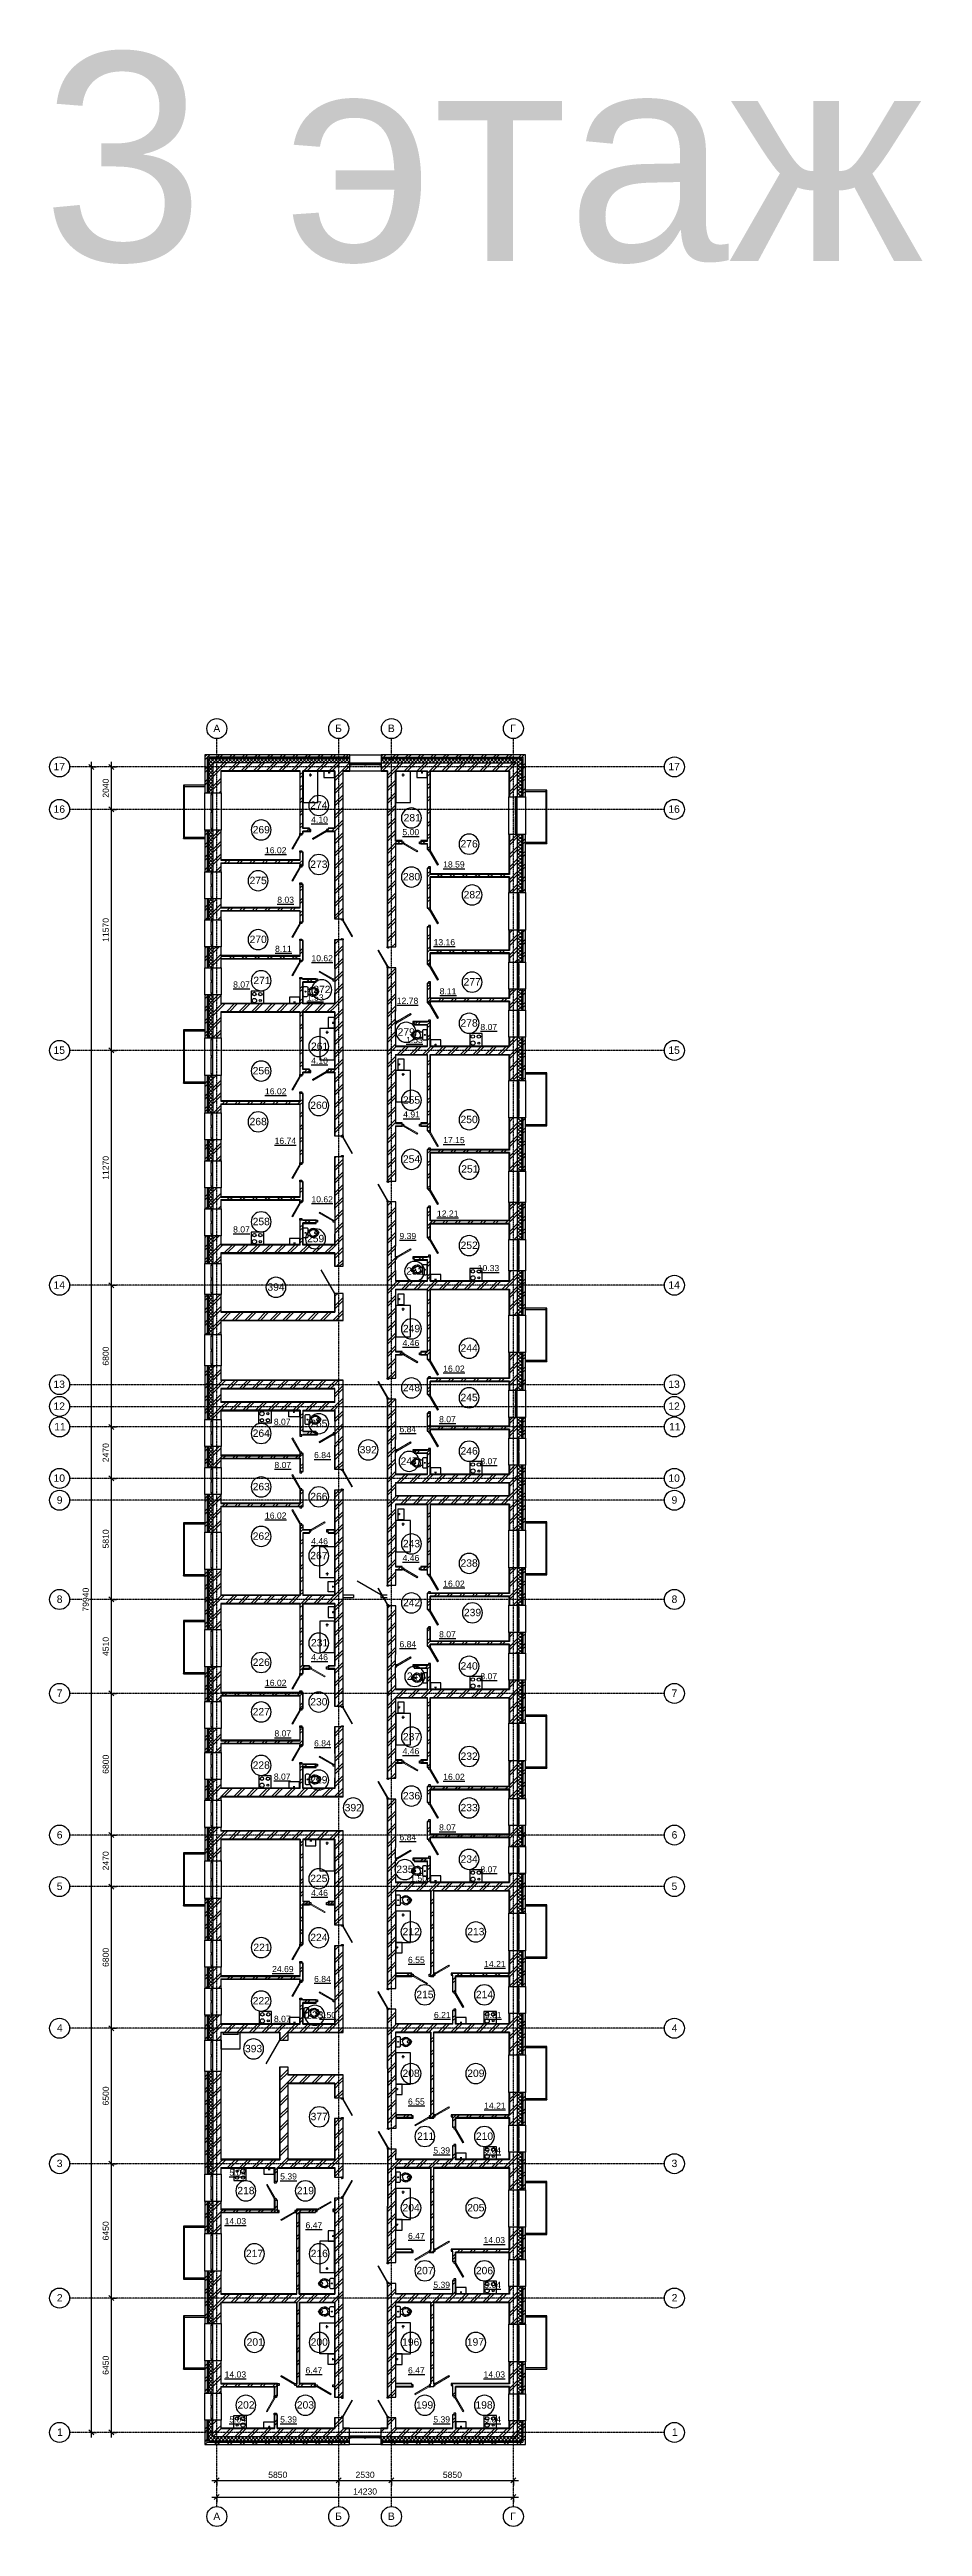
# Model space of a CAD drawing. Header units: millimetres. Extents: x -3463 to 813393, y -106315 to 159215.
# Drawn here: x 265026 to 306912, y 186 to 119068 of the extents above; entities that cross this region are included whole.
import ezdxf

# ---------------------------------------------------------------- set-up
doc = ezdxf.new("R2010")
doc.units = ezdxf.units.MM
doc.linetypes.add('Линия сетки', pattern=[22.225, 12.7, -3.175, 3.175, -3.175])
doc.layers.add('AXIS_', color=252, linetype='Continuous')
doc.layers.add('PLANS_', color=252, linetype='Continuous')
doc.styles.add('arial', font='arial.ttf')
doc.styles.add('Arial_1', font='arial.ttf', dxfattribs={"height": 295.05988})
doc.styles.get("Standard").update_dxf_attribs({"font": 'arial.ttf', "height": 10000})

msp = doc.modelspace()

# ---------------------------------------------------------------- texts
at = {"insert": (264673, 118919), "char_height": 10000, "attachment_point": 1}
msp.add_mtext('3 этаж', dxfattribs=at)

# ---------------------------------------------------------------- blocks, each defined once
blk = doc.blocks.new('_Oblique')
at = {"color": 0, "linetype": 'ByBlock', "lineweight": -2}
blk.add_line((-0.5, -0.5), (0.5, 0.5), dxfattribs=at)
blk = doc.blocks.new('A$C3b8b2b00')
at = {"layer": 'AXIS_', "linetype": 'Линия сетки'}
for p, q in [((-5210, -43892), (-5210, 40959)), ((640, -43892), (640, 40959)), ((3170, -43892), (3170, 40959)), ((9020, -43892), (9020, 40959)), ((16266, 39601), (-12276, 39601)), ((16266, 37561), (-12276, 37561)), ((16266, 25991), (-12276, 25991)), ((16266, 14721), (-12276, 14721)), ((-12276, 9956), (16266, 9956)), ((-12276, 8906), (16266, 8906)), ((16266, 7921), (-12276, 7921)), ((16266, 5451), (-12276, 5451)), ((16266, 4401), (-12276, 4401)), ((16266, -359), (-12276, -359)), ((16266, -4869), (-12276, -4869)), ((16266, -11669), (-12276, -11669)), ((16266, -14139), (-12276, -14139)), ((16266, -20939), (-12276, -20939)), ((16266, -27439), (-12276, -27439)), ((16266, -33889), (-12276, -33889)), ((16266, -40339), (-12276, -40339))]:
    blk.add_line(p, q, dxfattribs=at)
at = {"layer": 'AXIS_'}
for p, q in [((-11229, -40579), (-11229, 39841)), ((-11158, 39601), (-10989, 39601)), ((-10269, 37321), (-10269, 39841)), ((-10198, 39601), (-10029, 39601)), ((-10269, 25751), (-10269, 37801)), ((-10198, 37561), (-10029, 37561)), ((-10198, 37561), (-10029, 37561)), ((-10269, 14481), (-10269, 26231)), ((-10198, 25991), (-10029, 25991)), ((-10198, 25991), (-10029, 25991)), ((-10198, 14721), (-10029, 14721)), ((-10198, 14721), (-10029, 14721)), ((-10269, 5211), (-10269, 8161)), ((-10198, 7921), (-10029, 7921)), ((-10198, 7921), (-10029, 7921)), ((-10269, -599), (-10269, 5691)), ((-10198, 5451), (-10029, 5451)), ((-10198, 5451), (-10029, 5451)), ((-10269, -5109), (-10269, -119)), ((-10198, -359), (-10029, -359)), ((-10198, -359), (-10029, -359)), ((-10198, -4869), (-10029, -4869)), ((-10198, -4869), (-10029, -4869)), ((-10269, -14379), (-10269, -11429)), ((-10198, -11669), (-10029, -11669)), ((-10198, -11669), (-10029, -11669)), ((-10269, -21179), (-10269, -13899)), ((-10198, -14139), (-10029, -14139)), ((-10198, -14139), (-10029, -14139)), ((-10269, -27679), (-10269, -20699)), ((-10198, -20939), (-10029, -20939)), ((-10198, -20939), (-10029, -20939)), ((-10269, -34129), (-10269, -27199)), ((-10198, -27439), (-10029, -27439)), ((-10198, -27439), (-10029, -27439)), ((-10269, -40579), (-10269, -33649)), ((-10198, -33889), (-10029, -33889)), ((-10198, -33889), (-10029, -33889)), ((-11158, -40339), (-10989, -40339)), ((-10198, -40339), (-10029, -40339)), ((-5450, -42644), (880, -42644)), ((-5210, -42715), (-5210, -42884)), ((400, -42644), (3410, -42644)), ((640, -42715), (640, -42884)), ((640, -42715), (640, -42884)), ((3170, -42715), (3170, -42884)), ((3170, -42715), (3170, -42884)), ((9020, -42715), (9020, -42884)), ((-5450, -43444), (9260, -43444)), ((-5210, -43515), (-5210, -43684)), ((9020, -43515), (9020, -43684))]:
    blk.add_line(p, q, dxfattribs=at)
for centre in [(-5210, 41439), (640, 41439), (3170, 41439), (9020, 41439), (-12756, 39601), (16746, 39601), (-12756, 37561), (16746, 37561), (-12756, 25991), (16746, 25991), (-12756, 14721), (16746, 14721), (-12756, 9956), (16746, 9956), (-12756, 8906), (-12756, 7921), (16746, 8906), (16746, 7921), (-12756, 5451), (-12756, 4401), (16746, 5451), (16746, 4401), (-12756, -359), (16746, -359), (-12756, -4869), (16746, -4869), (-12756, -11669), (16746, -11669), (-12756, -14139), (16746, -14139), (-12756, -20939), (16746, -20939), (-12756, -27439), (16746, -27439), (-12756, -33889), (16746, -33889), (-12756, -40339), (16746, -40339), (-5210, -44372), (640, -44372), (3170, -44372), (9020, -44372)]:
    blk.add_circle(centre, 480, dxfattribs=at)
at = {"layer": 'PLANS_', "linetype": 'Continuous', "lineweight": 9}
for p, q in [((-5790, 40080), (-5689, 40181)), ((-5790, 39934), (-5670, 40054)), ((-5790, 39477), (-5670, 39597)), ((-5790, 39330), (-5670, 39450)), ((-5663, 40061), (-5543, 40181)), ((-5626, 39789), (-5610, 39789)), ((-5610, 39897), (-5506, 40001)), ((-5450, 39791), (-5610, 39951)), ((-5610, 39727), (-5546, 39791)), ((-5400, 39571), (-5610, 39781)), ((-5610, 39558), (-5400, 39768)), ((-5400, 39401), (-5610, 39611)), ((-5610, 39388), (-5400, 39598)), ((-5400, 39232), (-5610, 39442)), ((-5610, 39218), (-5400, 39428)), ((-5400, 39062), (-5610, 39272)), ((-5610, 39048), (-5400, 39258)), ((-5546, 39791), (-5336, 40001)), ((-5280, 39791), (-5490, 40001)), ((-5400, 39741), (-5450, 39791)), ((-5400, 39720), (-5330, 39791)), ((-5400, 39263), (-5252, 39411)), ((-5400, 39117), (-5106, 39411)), ((-5377, 39791), (-5167, 40001)), ((-5111, 39791), (-5321, 40001)), ((-5252, 39411), (-4872, 39791)), ((-5207, 39791), (-4997, 40001)), ((-5206, 40061), (-5086, 40181)), ((-4941, 39791), (-5151, 40001)), ((-5106, 39411), (-4726, 39791)), ((-5061, 40027), (-5076, 40001)), ((-5060, 40061), (-4940, 40181)), ((-5037, 39791), (-4827, 40001)), ((-4771, 39791), (-4981, 40001)), ((-4868, 39791), (-4658, 40001)), ((-4602, 39791), (-4812, 40001)), ((-4698, 39791), (-4488, 40001)), ((-4651, 40033), (-4610, 40033)), ((-4649, 39411), (-4269, 39791)), ((-4432, 39791), (-4642, 40001)), ((-4602, 40061), (-4482, 40181)), ((-4528, 39791), (-4318, 40001)), ((-4503, 39411), (-4123, 39791)), ((-4477, 40036), (-4492, 40061)), ((-4262, 39791), (-4472, 40001)), ((-4456, 40061), (-4336, 40181)), ((-4358, 39791), (-4148, 40001)), ((-4092, 39791), (-4302, 40001)), ((-4189, 39791), (-3979, 40001)), ((-3923, 39791), (-4133, 40001)), ((-4112, 39402), (-4117, 39411)), ((-4045, 39411), (-3665, 39791)), ((-4019, 39791), (-3809, 40001)), ((-3999, 40061), (-3879, 40181)), ((-3753, 39791), (-3963, 40001)), ((-3919, 40033), (-3879, 40033)), ((-3899, 39411), (-3519, 39791)), ((-3853, 40061), (-3733, 40181)), ((-3849, 39791), (-3639, 40001)), ((-3583, 39791), (-3793, 40001)), ((-3680, 39791), (-3470, 40001)), ((-3414, 39791), (-3624, 40001)), ((-3510, 39791), (-3300, 40001)), ((-3244, 39791), (-3454, 40001)), ((-3442, 39411), (-3062, 39791)), ((-3431, 40033), (-3391, 40033)), ((-3395, 40061), (-3275, 40181)), ((-3340, 39791), (-3130, 40001)), ((-3296, 39411), (-2916, 39791)), ((-3074, 39791), (-3284, 40001)), ((-3249, 40061), (-3129, 40181)), ((-3171, 39791), (-2961, 40001)), ((-2904, 39791), (-3114, 40001)), ((-3001, 39791), (-2791, 40001)), ((-2735, 39791), (-2945, 40001)), ((-2838, 39411), (-2458, 39791)), ((-2831, 39791), (-2621, 40001)), ((-2792, 40061), (-2672, 40181)), ((-2565, 39791), (-2775, 40001)), ((-2692, 39411), (-2312, 39791)), ((-2661, 39791), (-2451, 40001)), ((-2646, 40061), (-2526, 40181)), ((-2395, 39791), (-2605, 40001)), ((-2492, 39791), (-2282, 40001)), ((-2226, 39791), (-2436, 40001)), ((-2322, 39791), (-2112, 40001)), ((-2056, 39791), (-2266, 40001)), ((-2235, 39411), (-1855, 39791)), ((-2212, 40033), (-2172, 40033)), ((-2188, 40061), (-2068, 40181)), ((-2152, 39791), (-1942, 40001)), ((-1886, 39791), (-2096, 40001)), ((-2089, 39411), (-1709, 39791)), ((-2042, 40061), (-1922, 40181)), ((-1983, 39791), (-1773, 40001)), ((-1717, 39791), (-1927, 40001)), ((-1813, 39791), (-1603, 40001)), ((-1547, 39791), (-1757, 40001)), ((-1643, 39791), (-1433, 40001)), ((-1632, 39411), (-1252, 39791)), ((-1377, 39791), (-1587, 40001)), ((-1585, 40061), (-1465, 40181)), ((-1485, 39411), (-1105, 39791)), ((-1481, 40033), (-1440, 40033)), ((-1473, 39791), (-1263, 40001)), ((-1439, 40061), (-1319, 40181)), ((-1207, 39791), (-1417, 40001)), ((-1304, 39791), (-1094, 40001)), ((-1038, 39791), (-1248, 40001)), ((-1210, 39229), (-1090, 39349)), ((-1134, 39791), (-924, 40001)), ((-1090, 40020), (-1110, 40055)), ((-868, 39791), (-1078, 40001)), ((-1028, 39411), (-648, 39791)), ((-982, 40061), (-862, 40181)), ((-964, 39791), (-754, 40001)), ((-698, 39791), (-908, 40001)), ((-882, 39411), (-502, 39791)), ((-835, 40061), (-715, 40181)), ((-795, 39791), (-585, 40001)), ((-749, 40033), (-709, 40033)), ((-529, 39791), (-739, 40001)), ((-726, 39391), (-738, 39411)), ((-630, 39411), (-638, 39398)), ((-625, 39791), (-415, 40001)), ((-359, 39791), (-569, 40001)), ((-455, 39791), (-245, 40001)), ((-425, 39411), (-45, 39791)), ((-189, 39791), (-399, 40001)), ((-378, 40061), (-258, 40181)), ((-286, 39791), (-76, 40001)), ((-278, 39411), (102, 39791)), ((-255, 40061), (-272, 40031)), ((-232, 40061), (-112, 40181)), ((-19, 39791), (-229, 40001)), ((-116, 39791), (94, 40001)), ((150, 39791), (-60, 40001)), ((54, 39791), (264, 40001)), ((320, 39791), (110, 40001)), ((179, 39411), (559, 39791)), ((224, 39791), (434, 40001)), ((225, 40061), (345, 40181)), ((490, 39791), (280, 40001)), ((325, 39411), (705, 39791)), ((372, 40061), (492, 40181)), ((393, 39791), (603, 40001)), ((659, 39791), (449, 40001)), ((450, 39078), (782, 39411)), ((450, 38932), (830, 39312)), ((563, 39791), (773, 40001)), ((829, 39791), (619, 40001)), ((714, 40033), (754, 40033)), ((733, 39791), (943, 40001)), ((782, 39411), (1162, 39791)), ((999, 39791), (789, 40001)), ((829, 40061), (949, 40181)), ((902, 39791), (1112, 40001)), ((929, 39411), (1170, 39652)), ((1168, 39791), (958, 40001)), ((975, 40061), (1095, 40181)), ((1072, 39791), (1170, 39889)), ((1170, 39959), (1128, 40001)), ((2670, 40091), (2759, 40181)), ((2670, 39861), (2809, 40001)), ((2865, 39791), (2670, 39986)), ((2696, 39791), (2670, 39817)), ((2670, 39488), (2973, 39791)), ((2739, 39411), (2980, 39652)), ((2769, 39791), (2979, 40001)), ((2786, 40061), (2906, 40181)), ((3035, 39791), (2825, 40001)), ((2939, 39791), (3149, 40001)), ((2980, 39652), (3119, 39791)), ((2980, 39195), (3360, 39575)), ((2980, 39048), (3360, 39428)), ((3205, 39791), (2995, 40001)), ((3109, 39791), (3319, 40001)), ((3152, 40033), (3192, 40033)), ((3360, 39805), (3165, 40001)), ((3243, 40061), (3363, 40181)), ((3278, 39791), (3360, 39873)), ((3360, 39975), (3334, 40001)), ((3360, 39873), (3488, 40001)), ((3544, 39791), (3360, 39975)), ((3375, 39791), (3360, 39805)), ((3360, 39575), (3576, 39791)), ((3360, 39428), (3723, 39791)), ((3389, 40061), (3509, 40181)), ((3448, 39791), (3658, 40001)), ((3714, 39791), (3504, 40001)), ((3618, 39791), (3828, 40001)), ((3884, 39791), (3674, 40001)), ((3708, 40001), (3699, 40016)), ((3787, 39791), (3997, 40001)), ((3800, 39411), (4180, 39791)), ((4053, 39791), (3843, 40001)), ((3846, 40061), (3966, 40181)), ((3884, 40033), (3924, 40033)), ((3946, 39411), (4326, 39791)), ((3957, 39791), (4167, 40001)), ((3993, 40061), (4113, 40181)), ((4223, 39791), (4013, 40001)), ((4127, 39791), (4337, 40001)), ((4393, 39791), (4183, 40001)), ((4224, 40016), (4215, 40001)), ((4297, 39791), (4507, 40001)), ((4563, 39791), (4353, 40001)), ((4403, 39411), (4783, 39791)), ((4450, 40061), (4570, 40181)), ((4466, 39791), (4676, 40001)), ((4732, 39791), (4522, 40001)), ((4549, 39411), (4929, 39791)), ((4596, 40061), (4716, 40181)), ((4615, 40033), (4656, 40033)), ((4636, 39791), (4846, 40001)), ((4902, 39791), (4692, 40001)), ((4806, 39791), (5016, 40001)), ((5072, 39791), (4862, 40001)), ((4900, 39304), (5007, 39411)), ((4900, 39158), (5020, 39278)), ((4975, 39791), (5185, 40001)), ((5007, 39411), (5387, 39791)), ((5241, 39791), (5031, 40001)), ((5053, 40061), (5173, 40181)), ((5145, 39791), (5355, 40001)), ((5153, 39411), (5533, 39791)), ((5199, 40061), (5319, 40181)), ((5411, 39791), (5201, 40001)), ((5280, 39406), (5271, 39391)), ((5315, 39791), (5525, 40001)), ((5581, 39791), (5371, 40001)), ((5484, 39791), (5694, 40001)), ((5750, 39791), (5540, 40001)), ((5610, 39411), (5990, 39791)), ((5654, 39791), (5864, 40001)), ((5657, 40061), (5777, 40181)), ((5920, 39791), (5710, 40001)), ((5756, 39411), (6136, 39791)), ((5803, 40061), (5923, 40181)), ((5824, 39791), (6034, 40001)), ((6090, 39791), (5880, 40001)), ((5994, 39791), (6204, 40001)), ((6260, 39791), (6050, 40001)), ((6078, 40033), (6119, 40033)), ((6163, 39791), (6373, 40001)), ((6214, 39411), (6594, 39791)), ((6429, 39791), (6219, 40001)), ((6260, 40061), (6380, 40181)), ((6333, 39791), (6543, 40001)), ((6360, 39411), (6740, 39791)), ((6599, 39791), (6389, 40001)), ((6406, 40061), (6526, 40181)), ((6503, 39791), (6713, 40001)), ((6769, 39791), (6559, 40001)), ((6672, 39791), (6882, 40001)), ((6938, 39791), (6728, 40001)), ((6810, 40033), (6850, 40033)), ((6817, 39411), (7197, 39791)), ((6842, 39791), (7052, 40001)), ((6864, 40061), (6984, 40181)), ((7108, 39791), (6898, 40001)), ((6963, 39411), (7343, 39791)), ((7010, 40061), (7130, 40181)), ((7012, 39791), (7222, 40001)), ((7278, 39791), (7068, 40001)), ((7182, 39791), (7392, 40001)), ((7448, 39791), (7238, 40001)), ((7298, 40033), (7338, 40033)), ((7351, 39791), (7561, 40001)), ((7617, 39791), (7407, 40001)), ((7421, 39411), (7801, 39791)), ((7467, 40061), (7587, 40181)), ((7521, 39791), (7731, 40001)), ((7567, 39411), (7947, 39791)), ((7787, 39791), (7577, 40001)), ((7613, 40061), (7733, 40181)), ((7691, 39791), (7901, 40001)), ((7957, 39791), (7747, 40001)), ((7860, 39791), (8070, 40001)), ((8126, 39791), (7916, 40001)), ((8024, 39411), (8404, 39791)), ((8030, 39791), (8240, 40001)), ((8071, 40061), (8191, 40181)), ((8296, 39791), (8086, 40001)), ((8170, 39411), (8550, 39791)), ((8195, 40032), (8178, 40061)), ((8200, 39791), (8410, 40001)), ((8217, 40061), (8337, 40181)), ((8466, 39791), (8256, 40001)), ((8369, 39791), (8579, 40001)), ((8635, 39791), (8425, 40001)), ((8473, 40061), (8469, 40053)), ((8517, 40033), (8557, 40033)), ((8539, 39791), (8749, 40001)), ((8561, 39398), (8554, 39411)), ((8805, 39791), (8595, 40001)), ((8628, 39411), (8830, 39613)), ((8661, 39411), (8650, 39391)), ((8674, 40061), (8794, 40181)), ((8709, 39791), (8919, 40001)), ((8975, 39791), (8765, 40001)), ((8774, 39411), (8830, 39467)), ((8820, 40061), (8940, 40181)), ((8830, 39613), (9008, 39791)), ((8830, 39467), (9154, 39791)), ((8830, 39010), (9210, 39390)), ((8830, 38864), (9210, 39244)), ((8879, 39791), (9089, 40001)), ((9145, 39791), (8935, 40001)), ((9033, 40055), (9013, 40020)), ((9048, 39791), (9210, 39953)), ((9210, 39895), (9104, 40001)), ((9210, 39953), (9258, 40001)), ((9210, 39783), (9420, 39993)), ((9420, 39685), (9210, 39895)), ((9210, 39613), (9420, 39823)), ((9420, 39515), (9210, 39725)), ((9210, 39443), (9420, 39653)), ((9420, 39346), (9210, 39556)), ((9210, 39274), (9420, 39484)), ((9420, 39176), (9210, 39386)), ((9210, 39104), (9420, 39314)), ((9248, 40033), (9288, 40033)), ((9420, 39855), (9274, 40001)), ((9278, 40061), (9398, 40181)), ((9423, 39267), (9420, 39262)), ((9424, 40061), (9480, 40117)), ((9455, 39811), (9435, 39776)), ((9480, 40117), (9544, 40181)), ((9480, 39660), (9600, 39780)), ((9480, 39514), (9600, 39634)), ((-5790, 38873), (-5670, 38993)), ((-5790, 38727), (-5670, 38847)), ((-5699, 38361), (-5670, 38390)), ((-5623, 39093), (-5643, 39128)), ((-5626, 38814), (-5610, 38814)), ((-5400, 38892), (-5610, 39102)), ((-5610, 38879), (-5400, 39089)), ((-5400, 38723), (-5610, 38933)), ((-5610, 38709), (-5400, 38919)), ((-5400, 38553), (-5610, 38763)), ((-5610, 38539), (-5400, 38749)), ((-5400, 38383), (-5610, 38593)), ((-5610, 38370), (-5400, 38580)), ((-5547, 38361), (-5610, 38423)), ((-5449, 38361), (-5400, 38410)), ((-5400, 38660), (-5020, 39040)), ((-5400, 38513), (-5020, 38893)), ((-5095, 38361), (-5020, 38436)), ((-1210, 39083), (-1090, 39203)), ((-1210, 38625), (-1090, 38745)), ((-1210, 38479), (-1090, 38599)), ((-1210, 38022), (-1090, 38142)), ((450, 38475), (830, 38855)), ((450, 38329), (830, 38709)), ((450, 37871), (830, 38251)), ((450, 37725), (830, 38105)), ((2980, 38591), (3360, 38971)), ((2980, 38445), (3360, 38825)), ((2980, 37988), (3360, 38368)), ((2980, 37841), (3360, 38221)), ((4900, 38701), (5020, 38821)), ((4900, 38554), (5020, 38674)), ((4900, 38097), (5020, 38217)), ((4900, 37951), (5020, 38071)), ((8830, 38444), (8817, 38466)), ((8830, 38728), (8826, 38720)), ((8830, 38406), (9210, 38786)), ((8830, 38260), (9210, 38640)), ((9188, 38161), (9210, 38183)), ((9420, 39006), (9210, 39216)), ((9210, 38934), (9420, 39144)), ((9420, 38837), (9210, 39047)), ((9210, 38765), (9420, 38975)), ((9420, 38667), (9210, 38877)), ((9210, 38595), (9420, 38805)), ((9420, 38497), (9210, 38707)), ((9210, 38425), (9420, 38635)), ((9420, 38328), (9210, 38538)), ((9210, 38256), (9420, 38466)), ((9417, 38161), (9210, 38368)), ((9247, 38161), (9210, 38198)), ((9285, 38161), (9420, 38296)), ((9480, 39056), (9600, 39176)), ((9480, 38910), (9600, 39030)), ((9480, 38453), (9600, 38573)), ((9480, 38307), (9600, 38427)), ((-1210, 37876), (-1090, 37996)), ((-1210, 37418), (-1090, 37538)), ((-1210, 37272), (-1090, 37392)), ((-1210, 36815), (-1090, 36935)), ((450, 37268), (830, 37648)), ((450, 37122), (830, 37502)), ((450, 36665), (830, 37045)), ((450, 36518), (830, 36898)), ((2980, 37384), (3360, 37764)), ((2980, 37238), (3360, 37618)), ((2980, 36781), (3360, 37161)), ((2980, 36634), (3360, 37014)), ((4900, 37494), (5020, 37614)), ((4900, 37347), (5020, 37467)), ((4900, 36890), (5020, 37010)), ((4900, 36744), (5020, 36864)), ((-5790, 36459), (-5688, 36561)), ((-5790, 36313), (-5670, 36433)), ((-5790, 35856), (-5670, 35976)), ((-5790, 35710), (-5670, 35830)), ((-5623, 36128), (-5643, 36093)), ((-5626, 36131), (-5610, 36131)), ((-5610, 36503), (-5552, 36561)), ((-5400, 36347), (-5610, 36557)), ((-5610, 36333), (-5400, 36543)), ((-5400, 36177), (-5610, 36387)), ((-5610, 36163), (-5400, 36373)), ((-5400, 36007), (-5610, 36217)), ((-5610, 35994), (-5400, 36204)), ((-5400, 35838), (-5610, 36048)), ((-5610, 35824), (-5400, 36034)), ((-5400, 35668), (-5610, 35878)), ((-5610, 35654), (-5400, 35864)), ((-5400, 35498), (-5610, 35708)), ((-5610, 35485), (-5400, 35695)), ((-5400, 36516), (-5444, 36561)), ((-5400, 36246), (-5085, 36561)), ((-5400, 36100), (-5020, 36480)), ((-5400, 35642), (-5020, 36022)), ((-5400, 35496), (-5020, 35876)), ((-1210, 36669), (-1090, 36789)), ((-901, 36521), (-781, 36641)), ((306, 36521), (426, 36641)), ((450, 36061), (830, 36441)), ((450, 35915), (830, 36295)), ((450, 35458), (830, 35838)), ((450, 35311), (830, 35691)), ((2980, 36177), (3360, 36557)), ((2980, 36031), (3360, 36411)), ((2980, 35574), (3360, 35954)), ((2980, 35427), (3360, 35807)), ((3360, 35954), (3447, 36041)), ((3473, 35921), (3593, 36041)), ((4580, 35967), (4654, 36041)), ((4680, 35921), (4800, 36041)), ((4900, 36287), (5020, 36407)), ((4900, 36140), (5020, 36260)), ((4900, 35683), (5020, 35803)), ((8830, 35992), (9198, 36361)), ((8830, 35846), (9210, 36226)), ((8830, 35389), (9210, 35769)), ((9210, 36219), (9352, 36361)), ((9420, 36121), (9210, 36331)), ((9210, 36049), (9420, 36259)), ((9420, 35952), (9210, 36162)), ((9210, 35880), (9420, 36090)), ((9420, 35782), (9210, 35992)), ((9210, 35710), (9420, 35920)), ((9420, 35612), (9210, 35822)), ((9210, 35540), (9420, 35750)), ((9420, 36291), (9350, 36361)), ((9423, 35954), (9420, 35959)), ((9480, 36039), (9600, 36159)), ((9480, 35893), (9600, 36013)), ((-5790, 35252), (-5670, 35372)), ((-5790, 35106), (-5670, 35226)), ((-5790, 34649), (-5670, 34769)), ((-5727, 34566), (-5670, 34623)), ((-5626, 35156), (-5610, 35156)), ((-5400, 35328), (-5610, 35538)), ((-5610, 35315), (-5400, 35525)), ((-5400, 35159), (-5610, 35369)), ((-5610, 35145), (-5400, 35355)), ((-5400, 34989), (-5610, 35199)), ((-5610, 34975), (-5400, 35185)), ((-5400, 34819), (-5610, 35029)), ((-5610, 34806), (-5400, 35016)), ((-5400, 34650), (-5610, 34860)), ((-5610, 34636), (-5400, 34846)), ((-5486, 34566), (-5610, 34690)), ((-5511, 34566), (-5400, 34676)), ((-5400, 35039), (-5020, 35419)), ((-5400, 34893), (-5020, 35273)), ((-5270, 34566), (-5020, 34815)), ((-5123, 34566), (-5020, 34669)), ((-4835, 35001), (-4715, 35121)), ((-4688, 35001), (-4568, 35121)), ((-4231, 35001), (-4111, 35121)), ((-4085, 35001), (-3965, 35121)), ((-3628, 35001), (-3508, 35121)), ((-3481, 35001), (-3361, 35121)), ((-3024, 35001), (-2904, 35121)), ((-2878, 35001), (-2758, 35121)), ((-2421, 35001), (-2301, 35121)), ((-2274, 35001), (-2154, 35121)), ((-1817, 35001), (-1697, 35121)), ((-1671, 35001), (-1551, 35121)), ((-1214, 35001), (-1210, 35005)), ((-1210, 35462), (-1171, 35501)), ((-1210, 35005), (-1090, 35125)), ((-1207, 34861), (-1090, 34978)), ((450, 34854), (830, 35234)), ((450, 34708), (830, 35088)), ((450, 34251), (830, 34631)), ((450, 34104), (830, 34484)), ((2980, 34970), (3360, 35350)), ((2980, 34824), (3360, 35204)), ((2980, 34367), (3360, 34747)), ((2980, 34220), (3360, 34600)), ((4900, 34476), (5020, 34596)), ((5004, 35641), (5020, 35657)), ((8830, 35243), (9210, 35623)), ((8830, 34786), (9210, 35166)), ((8830, 34639), (9210, 35019)), ((8830, 34182), (9210, 34562)), ((9420, 35443), (9210, 35653)), ((9210, 35371), (9420, 35581)), ((9420, 35273), (9210, 35483)), ((9210, 35201), (9420, 35411)), ((9420, 35103), (9210, 35313)), ((9210, 35031), (9420, 35241)), ((9420, 34933), (9210, 35143)), ((9210, 34861), (9420, 35071)), ((9420, 34764), (9210, 34974)), ((9210, 34692), (9420, 34902)), ((9420, 34594), (9210, 34804)), ((9210, 34522), (9420, 34732)), ((9420, 34424), (9210, 34634)), ((9210, 34352), (9420, 34562)), ((9480, 35436), (9600, 35556)), ((9480, 35289), (9600, 35409)), ((9480, 34832), (9600, 34952)), ((9480, 34686), (9600, 34806)), ((-1210, 33798), (-1090, 33918)), ((-1210, 33651), (-1090, 33771)), ((-1210, 33194), (-1090, 33314)), ((450, 33647), (830, 34027)), ((450, 33501), (830, 33881)), ((450, 33044), (830, 33424)), ((2980, 33763), (3360, 34143)), ((2980, 33617), (3360, 33997)), ((2980, 33160), (3360, 33540)), ((2980, 33014), (3360, 33394)), ((4900, 34330), (5020, 34450)), ((4900, 33873), (5020, 33993)), ((4900, 33727), (5020, 33847)), ((4900, 33269), (5020, 33389)), ((5348, 34321), (5468, 34441)), ((5494, 34321), (5614, 34441)), ((5951, 34321), (6071, 34441)), ((6098, 34321), (6218, 34441)), ((6555, 34321), (6675, 34441)), ((6701, 34321), (6821, 34441)), ((7158, 34321), (7278, 34441)), ((7305, 34321), (7425, 34441)), ((7762, 34321), (7882, 34441)), ((7908, 34321), (8028, 34441)), ((8365, 34321), (8485, 34441)), ((8512, 34321), (8632, 34441)), ((8830, 34036), (9210, 34416)), ((8830, 33579), (9210, 33959)), ((8969, 33571), (9210, 33812)), ((9420, 34255), (9210, 34465)), ((9210, 34183), (9420, 34393)), ((9420, 34085), (9210, 34295)), ((9210, 34013), (9420, 34223)), ((9420, 33915), (9210, 34125)), ((9210, 33843), (9420, 34053)), ((9420, 33745), (9210, 33955)), ((9210, 33673), (9420, 33883)), ((9420, 33576), (9210, 33786)), ((9255, 33571), (9210, 33616)), ((9277, 33571), (9420, 33714)), ((9429, 33913), (9420, 33898)), ((9480, 34229), (9600, 34349)), ((9480, 34082), (9600, 34202)), ((9480, 33625), (9600, 33745)), ((9572, 33571), (9600, 33599)), ((-5790, 32838), (-5670, 32958)), ((-5790, 32692), (-5670, 32812)), ((-5759, 32266), (-5670, 32355)), ((-5626, 32474), (-5610, 32474)), ((-5610, 33219), (-5616, 33230)), ((-5610, 33109), (-5453, 33266)), ((-5400, 32953), (-5610, 33163)), ((-5610, 32939), (-5400, 33149)), ((-5400, 32783), (-5610, 32993)), ((-5610, 32769), (-5400, 32979)), ((-5400, 32613), (-5610, 32823)), ((-5610, 32600), (-5400, 32810)), ((-5400, 32443), (-5610, 32653)), ((-5610, 32430), (-5400, 32640)), ((-5400, 32274), (-5610, 32484)), ((-5562, 32266), (-5610, 32314)), ((-5604, 32266), (-5400, 32470)), ((-5400, 33122), (-5544, 33266)), ((-5435, 32266), (-5400, 32300)), ((-5400, 33228), (-5363, 33266)), ((-5400, 33082), (-5216, 33266)), ((-5400, 32625), (-5020, 33005)), ((-5400, 32479), (-5020, 32859)), ((-5156, 32266), (-5020, 32401)), ((-4711, 32711), (-4591, 32831)), ((-4564, 32711), (-4444, 32831)), ((-4107, 32711), (-3987, 32831)), ((-3961, 32711), (-3841, 32831)), ((-3504, 32711), (-3384, 32831)), ((-3357, 32711), (-3237, 32831)), ((-2900, 32711), (-2780, 32831)), ((-2754, 32711), (-2634, 32831)), ((-2297, 32711), (-2177, 32831)), ((-2151, 32711), (-2031, 32831)), ((-1693, 32711), (-1573, 32831)), ((-1547, 32711), (-1427, 32831)), ((-1210, 33048), (-1090, 33168)), ((-1210, 32591), (-1090, 32711)), ((-1210, 32444), (-1090, 32564)), ((450, 32897), (830, 33277)), ((450, 32440), (830, 32820)), ((457, 32301), (830, 32674)), ((2980, 32556), (3360, 32936)), ((2980, 32410), (3360, 32790)), ((2980, 31953), (3360, 32333)), ((2980, 31807), (3360, 32187)), ((4900, 33123), (5020, 33243)), ((-5790, 30882), (-5706, 30966)), ((-5610, 30903), (-5547, 30966)), ((-5400, 30746), (-5610, 30956)), ((-5610, 30733), (-5400, 30943)), ((-5400, 30916), (-5450, 30966)), ((-5400, 30815), (-5249, 30966)), ((-5400, 30668), (-5102, 30966)), ((-1210, 31237), (-1187, 31261)), ((450, 31233), (518, 31301)), ((450, 31087), (664, 31301)), ((450, 30630), (830, 31010)), ((2980, 31349), (3360, 31729)), ((2980, 31203), (3360, 31583)), ((3195, 30961), (3360, 31126)), ((3341, 30961), (3360, 30980)), ((4900, 31916), (4905, 31921)), ((4900, 31459), (5020, 31579)), ((4900, 31313), (5020, 31433)), ((4900, 30856), (5020, 30976)), ((8830, 31768), (8833, 31771)), ((8830, 31622), (8979, 31771)), ((8830, 31165), (9210, 31545)), ((8830, 31018), (9210, 31398)), ((8830, 30561), (9210, 30941)), ((9210, 31637), (9344, 31771)), ((9420, 31539), (9210, 31749)), ((9210, 31467), (9420, 31677)), ((9420, 31370), (9210, 31580)), ((9210, 31298), (9420, 31508)), ((9420, 31200), (9210, 31410)), ((9210, 31128), (9420, 31338)), ((9420, 31030), (9210, 31240)), ((9210, 30958), (9420, 31168)), ((9420, 30860), (9210, 31070)), ((9210, 30788), (9420, 30998)), ((9420, 31709), (9358, 31771)), ((9480, 31668), (9582, 31771)), ((9480, 31211), (9600, 31331)), ((9480, 31065), (9600, 31185)), ((-5790, 30425), (-5670, 30545)), ((-5790, 30278), (-5670, 30398)), ((-5617, 30774), (-5637, 30740)), ((-5626, 30767), (-5610, 30767)), ((-5400, 30577), (-5610, 30787)), ((-5610, 30563), (-5400, 30773)), ((-5400, 30407), (-5610, 30617)), ((-5610, 30393), (-5400, 30603)), ((-5400, 30237), (-5610, 30447)), ((-5610, 30224), (-5400, 30434)), ((-5400, 30068), (-5610, 30278)), ((-5610, 30054), (-5400, 30264)), ((-5463, 29961), (-5610, 30108)), ((-5533, 29961), (-5400, 30094)), ((-5400, 30211), (-5020, 30591)), ((-5400, 30065), (-5020, 30445)), ((-5047, 29961), (-5020, 29988)), ((-5011, 30718), (-5020, 30734)), ((-5020, 30445), (-4944, 30521)), ((-4607, 30401), (-4487, 30521)), ((-4461, 30401), (-4341, 30521)), ((-4003, 30401), (-3883, 30521)), ((-3857, 30401), (-3737, 30521)), ((-3400, 30401), (-3280, 30521)), ((-3254, 30401), (-3134, 30521)), ((-2796, 30401), (-2676, 30521)), ((-2650, 30401), (-2530, 30521)), ((-2193, 30401), (-2073, 30521)), ((-2047, 30401), (-1927, 30521)), ((-1589, 30401), (-1469, 30521)), ((-1443, 30401), (-1323, 30521)), ((-1210, 30780), (-1090, 30900)), ((-1210, 30634), (-1090, 30754)), ((450, 30484), (830, 30864)), ((450, 30026), (830, 30406)), ((450, 29880), (830, 30260)), ((450, 29423), (830, 29803)), ((2980, 29539), (3360, 29919)), ((2980, 29393), (3360, 29773)), ((4900, 30709), (5020, 30829)), ((4900, 30252), (5020, 30372)), ((4915, 30121), (5020, 30226)), ((5319, 30671), (5439, 30791)), ((5465, 30671), (5585, 30791)), ((5922, 30671), (6042, 30791)), ((6069, 30671), (6189, 30791)), ((6526, 30671), (6646, 30791)), ((6672, 30671), (6792, 30791)), ((7129, 30671), (7249, 30791)), ((7275, 30671), (7395, 30791)), ((7733, 30671), (7853, 30791)), ((7879, 30671), (7999, 30791)), ((8336, 30671), (8456, 30791)), ((8482, 30671), (8602, 30791)), ((8830, 30415), (9210, 30795)), ((9098, 30226), (9210, 30338)), ((9420, 30691), (9210, 30901)), ((9210, 30619), (9420, 30829)), ((9420, 30521), (9210, 30731)), ((9210, 30449), (9420, 30659)), ((9420, 30351), (9210, 30561)), ((9210, 30279), (9420, 30489)), ((9376, 30226), (9210, 30392)), ((9326, 30226), (9420, 30320)), ((9480, 30608), (9600, 30728)), ((9480, 30461), (9600, 30581)), ((-5790, 28614), (-5743, 28661)), ((-5790, 28468), (-5670, 28588)), ((-5610, 28527), (-5476, 28661)), ((-5400, 28371), (-5610, 28581)), ((-5610, 28357), (-5400, 28567)), ((-5400, 28540), (-5521, 28661)), ((-5400, 28401), (-5140, 28661)), ((-5400, 28254), (-5020, 28634)), ((-1210, 28970), (-1090, 29090)), ((-1210, 28824), (-1090, 28944)), ((-899, 29281), (-779, 29401)), ((-753, 29281), (-633, 29401)), ((450, 29277), (830, 29657)), ((450, 28819), (830, 29199)), ((450, 28673), (830, 29053)), ((450, 28216), (830, 28596)), ((2980, 28936), (3360, 29316)), ((2980, 28789), (3360, 29169)), ((2980, 28332), (3360, 28712)), ((2980, 28186), (3360, 28566)), ((4900, 29045), (5020, 29165)), ((4900, 28899), (5020, 29019)), ((4900, 28442), (5020, 28562)), ((8830, 28751), (9005, 28926)), ((8830, 28605), (9151, 28926)), ((9210, 28922), (9214, 28926)), ((9210, 28752), (9384, 28926)), ((9420, 28654), (9210, 28864)), ((9210, 28582), (9420, 28792)), ((9420, 28485), (9210, 28695)), ((9210, 28413), (9420, 28623)), ((9420, 28824), (9318, 28926)), ((9480, 28797), (9600, 28917)), ((9480, 28651), (9600, 28771)), ((-5790, 28011), (-5670, 28131)), ((-5790, 27864), (-5670, 27984)), ((-5790, 27407), (-5670, 27527)), ((-5790, 27261), (-5670, 27381)), ((-5626, 28085), (-5610, 28085)), ((-5610, 27855), (-5623, 27877)), ((-5610, 27372), (-5622, 27352)), ((-5400, 28201), (-5610, 28411)), ((-5610, 28187), (-5400, 28397)), ((-5400, 28031), (-5610, 28241)), ((-5610, 28018), (-5400, 28228)), ((-5400, 27861), (-5610, 28071)), ((-5610, 27848), (-5400, 28058)), ((-5400, 27692), (-5610, 27902)), ((-5610, 27678), (-5400, 27888)), ((-5400, 27522), (-5610, 27732)), ((-5610, 27508), (-5400, 27718)), ((-5400, 27352), (-5610, 27562)), ((-5610, 27339), (-5400, 27549)), ((-5400, 27183), (-5610, 27393)), ((-5610, 27169), (-5400, 27379)), ((-5400, 27797), (-5020, 28177)), ((-5400, 27651), (-5020, 28031)), ((-5400, 27194), (-5020, 27574)), ((-5400, 27047), (-5020, 27427)), ((-5020, 28177), (-4976, 28221)), ((-5020, 28031), (-4830, 28221)), ((-4753, 27841), (-4373, 28221)), ((-4607, 27841), (-4227, 28221)), ((-4149, 27841), (-3769, 28221)), ((-4003, 27841), (-3623, 28221)), ((-3546, 27841), (-3166, 28221)), ((-3400, 27841), (-3020, 28221)), ((-2942, 27841), (-2562, 28221)), ((-2796, 27841), (-2416, 28221)), ((-2339, 27841), (-1959, 28221)), ((-2193, 27841), (-1813, 28221)), ((-1736, 27841), (-1356, 28221)), ((-1589, 27841), (-1209, 28221)), ((-1210, 28366), (-1090, 28486)), ((-1210, 27763), (-1132, 27841)), ((-1210, 27617), (-1090, 27737)), ((-1209, 28221), (-1090, 28340)), ((-1132, 27841), (-752, 28221)), ((-986, 27841), (-606, 28221)), ((-529, 27841), (-149, 28221)), ((-382, 27841), (-2, 28221)), ((75, 27841), (450, 28216)), ((221, 27841), (450, 28070)), ((450, 28070), (830, 28450)), ((450, 27612), (830, 27992)), ((450, 27466), (830, 27846)), ((450, 27009), (830, 27389)), ((2980, 27729), (3360, 28109)), ((2980, 27582), (3360, 27962)), ((2980, 27125), (3360, 27505)), ((2980, 26979), (3360, 27359)), ((4303, 27241), (4423, 27361)), ((4449, 27241), (4569, 27361)), ((4900, 28295), (5020, 28415)), ((4900, 27235), (5020, 27355)), ((5020, 28415), (5085, 28481)), ((5423, 28361), (5543, 28481)), ((5569, 28361), (5689, 28481)), ((6026, 28361), (6146, 28481)), ((6172, 28361), (6292, 28481)), ((6630, 28361), (6750, 28481)), ((6776, 28361), (6896, 28481)), ((7233, 28361), (7353, 28481)), ((7379, 28361), (7499, 28481)), ((7837, 28361), (7957, 28481)), ((7983, 28361), (8103, 28481)), ((8440, 28361), (8560, 28481)), ((8586, 28361), (8706, 28481)), ((8830, 28147), (9210, 28527)), ((8830, 28001), (9210, 28381)), ((9207, 27921), (9210, 27924)), ((9420, 28315), (9210, 28525)), ((9210, 28243), (9420, 28453)), ((9420, 28145), (9210, 28355)), ((9210, 28073), (9420, 28283)), ((9420, 27975), (9210, 28185)), ((9305, 27921), (9210, 28016)), ((9227, 27921), (9420, 28113)), ((9397, 27921), (9420, 27944)), ((9480, 28194), (9600, 28314)), ((9480, 28048), (9600, 28168)), ((-5790, 26804), (-5670, 26924)), ((-5790, 26657), (-5670, 26777)), ((-5626, 27109), (-5610, 27109)), ((-5400, 27013), (-5610, 27223)), ((-5610, 26999), (-5400, 27209)), ((-5400, 26843), (-5610, 27053)), ((-5610, 26830), (-5400, 27040)), ((-5400, 26673), (-5610, 26883)), ((-5610, 26660), (-5400, 26870)), ((-5492, 26596), (-5610, 26714)), ((-5504, 26596), (-5400, 26700)), ((-5394, 26596), (-5020, 26970)), ((-5248, 26596), (-5020, 26824)), ((-1210, 27159), (-1090, 27279)), ((-1210, 27013), (-1090, 27133)), ((-1210, 26556), (-1090, 26676)), ((-1210, 26410), (-1090, 26530)), ((450, 26863), (830, 27243)), ((450, 26406), (830, 26786)), ((450, 26259), (830, 26639)), ((450, 25802), (830, 26182)), ((2980, 26522), (3360, 26902)), ((2980, 26375), (3360, 26755)), ((2980, 25918), (3360, 26298)), ((3360, 26152), (3389, 26181)), ((3466, 25801), (3846, 26181)), ((3612, 25801), (3992, 26181)), ((4070, 25801), (4450, 26181)), ((4216, 25801), (4596, 26181)), ((4673, 25801), (5053, 26181)), ((4819, 25801), (5199, 26181)), ((4900, 27088), (5020, 27208)), ((4900, 26631), (5020, 26751)), ((4900, 26485), (5020, 26605)), ((5277, 25801), (5657, 26181)), ((5423, 25801), (5803, 26181)), ((5880, 25801), (6260, 26181)), ((6026, 25801), (6406, 26181)), ((6484, 25801), (6864, 26181)), ((6630, 25801), (7010, 26181)), ((7087, 25801), (7467, 26181)), ((7233, 25801), (7613, 26181)), ((7690, 25801), (8070, 26181)), ((7837, 25801), (8217, 26181)), ((8294, 25801), (8674, 26181)), ((8440, 25801), (8820, 26181)), ((8830, 26337), (9114, 26621)), ((8830, 26191), (9210, 26571)), ((9210, 26546), (9285, 26621)), ((9210, 26376), (9420, 26586)), ((9420, 26278), (9210, 26488)), ((9210, 26206), (9420, 26416)), ((9420, 26109), (9210, 26319)), ((9210, 26037), (9420, 26247)), ((9420, 26448), (9247, 26621)), ((9420, 26618), (9417, 26621)), ((9427, 26594), (9420, 26582)), ((9467, 26125), (9447, 26159)), ((9480, 26383), (9600, 26503)), ((9480, 26237), (9600, 26357)), ((-1210, 25952), (-1090, 26072)), ((-1210, 25806), (-1090, 25926)), ((-1210, 25349), (-1090, 25469)), ((-1210, 25203), (-1090, 25323)), ((-1005, 24951), (-885, 25071)), ((-858, 24951), (-770, 25039)), ((202, 24951), (322, 25071)), ((349, 24951), (450, 25052)), ((450, 25656), (830, 26036)), ((450, 25199), (830, 25579)), ((450, 25052), (830, 25432)), ((450, 24595), (830, 24975)), ((2980, 25772), (3360, 26152)), ((2980, 25315), (3360, 25695)), ((2980, 25168), (3360, 25548)), ((2980, 24711), (3360, 25091)), ((4900, 25424), (5020, 25544)), ((4900, 25278), (5020, 25398)), ((8830, 25765), (8813, 25794)), ((8830, 25733), (9210, 26113)), ((8830, 25587), (9210, 25967)), ((8830, 25130), (9210, 25510)), ((8830, 24984), (9210, 25364)), ((9420, 25939), (9210, 26149)), ((9210, 25867), (9420, 26077)), ((9420, 25769), (9210, 25979)), ((9210, 25697), (9420, 25907)), ((9420, 25600), (9210, 25810)), ((9210, 25528), (9420, 25738)), ((9420, 25430), (9210, 25640)), ((9210, 25358), (9420, 25568)), ((9420, 25260), (9210, 25470)), ((9210, 25188), (9420, 25398)), ((9420, 25090), (9210, 25300)), ((9210, 25018), (9420, 25228)), ((9420, 24921), (9210, 25131)), ((9210, 24849), (9420, 25059)), ((9451, 25172), (9431, 25138)), ((9480, 25711), (9463, 25682)), ((9480, 25614), (9479, 25615)), ((9480, 25780), (9600, 25900)), ((9480, 25634), (9600, 25754)), ((9480, 25176), (9600, 25296)), ((9480, 25030), (9600, 25150)), ((-5790, 24390), (-5670, 24510)), ((-5790, 24244), (-5670, 24364)), ((-5790, 23786), (-5670, 23906)), ((-5626, 24427), (-5610, 24427)), ((-5610, 24793), (-5607, 24796)), ((-5610, 24623), (-5438, 24796)), ((-5400, 24467), (-5610, 24677)), ((-5610, 24454), (-5400, 24664)), ((-5400, 24298), (-5610, 24508)), ((-5610, 24284), (-5400, 24494)), ((-5400, 24128), (-5610, 24338)), ((-5610, 24114), (-5400, 24324)), ((-5400, 23958), (-5610, 24168)), ((-5610, 23945), (-5400, 24155)), ((-5400, 23788), (-5610, 23998)), ((-5610, 23775), (-5400, 23985)), ((-5400, 23619), (-5610, 23829)), ((-5610, 23605), (-5400, 23815)), ((-5400, 24637), (-5559, 24796)), ((-5400, 24780), (-5384, 24796)), ((-5400, 24634), (-5238, 24796)), ((-5400, 24176), (-5020, 24556)), ((-5400, 24030), (-5020, 24410)), ((-5400, 23573), (-5020, 23953)), ((-5400, 23427), (-5020, 23807)), ((-1125, 24831), (-1090, 24866)), ((450, 24449), (830, 24829)), ((450, 23992), (830, 24372)), ((450, 23845), (830, 24225)), ((2980, 24565), (3360, 24945)), ((2980, 24108), (3360, 24488)), ((2980, 23961), (3360, 24341)), ((2980, 23504), (3360, 23884)), ((4900, 24821), (5020, 24941)), ((4900, 24675), (5020, 24795)), ((4900, 24217), (5020, 24337)), ((4900, 24071), (5020, 24191)), ((8854, 24551), (9210, 24906)), ((9001, 24551), (9210, 24760)), ((9420, 24751), (9210, 24961)), ((9210, 24679), (9420, 24889)), ((9420, 24581), (9210, 24791)), ((9281, 24551), (9210, 24622)), ((9251, 24551), (9420, 24719)), ((9443, 24703), (9423, 24738)), ((9480, 24573), (9600, 24693)), ((-5790, 23640), (-5670, 23760)), ((-5790, 23183), (-5670, 23303)), ((-5790, 23037), (-5670, 23157)), ((-5642, 23033), (-5662, 23068)), ((-5626, 23696), (-5610, 23696)), ((-5400, 23449), (-5610, 23659)), ((-5610, 23436), (-5400, 23646)), ((-5400, 23279), (-5610, 23489)), ((-5610, 23266), (-5400, 23476)), ((-5400, 23110), (-5610, 23320)), ((-5610, 23096), (-5400, 23306)), ((-5456, 22996), (-5610, 23150)), ((-5541, 22996), (-5400, 23136)), ((-5374, 22996), (-5020, 23349)), ((-5227, 22996), (-5020, 23203)), ((-4939, 23431), (-4819, 23551)), ((-4792, 23431), (-4672, 23551)), ((-4335, 23431), (-4215, 23551)), ((-4189, 23431), (-4069, 23551)), ((-3732, 23431), (-3612, 23551)), ((-3585, 23431), (-3465, 23551)), ((-3128, 23431), (-3008, 23551)), ((-2982, 23431), (-2862, 23551)), ((-2525, 23431), (-2405, 23551)), ((-2378, 23431), (-2258, 23551)), ((-1921, 23431), (-1801, 23551)), ((-1775, 23431), (-1655, 23551)), ((-1318, 23431), (-1210, 23539)), ((-1210, 23539), (-1090, 23659)), ((-1210, 23392), (-1090, 23512)), ((-1210, 22935), (-1090, 23055)), ((-1210, 22789), (-1090, 22909)), ((450, 23388), (830, 23768)), ((450, 23242), (830, 23622)), ((450, 22785), (830, 23165)), ((450, 22638), (830, 23018)), ((2980, 23358), (3360, 23738)), ((2980, 22901), (3360, 23281)), ((2980, 22755), (3360, 23135)), ((2980, 22297), (3360, 22677)), ((4900, 23614), (5020, 23734)), ((4900, 23468), (5020, 23588)), ((4900, 23010), (5020, 23130)), ((4900, 22864), (5020, 22984)), ((8830, 22716), (8865, 22751)), ((8830, 22570), (9011, 22751)), ((9210, 22643), (9318, 22751)), ((9210, 22473), (9420, 22683)), ((9420, 22545), (9214, 22751)), ((9420, 22715), (9384, 22751)), ((9480, 22616), (9600, 22736)), ((-5790, 21372), (-5670, 21492)), ((-5666, 21611), (-5670, 21619)), ((-5610, 21569), (-5483, 21696)), ((-5400, 21413), (-5610, 21623)), ((-5610, 21399), (-5400, 21609)), ((-5400, 21243), (-5610, 21453)), ((-5610, 21229), (-5400, 21439)), ((-5400, 21582), (-5514, 21696)), ((-5400, 21616), (-5320, 21696)), ((-5400, 21159), (-5020, 21539)), ((-1210, 22332), (-1090, 22452)), ((-1210, 22185), (-1090, 22305)), ((-1210, 21728), (-1090, 21848)), ((-1210, 21582), (-1090, 21702)), ((450, 22181), (830, 22561)), ((450, 22035), (830, 22415)), ((763, 21891), (830, 21958)), ((2980, 22151), (3360, 22531)), ((2980, 21694), (3360, 22074)), ((2980, 21548), (3360, 21928)), ((2980, 21090), (3360, 21470)), ((3657, 22371), (3680, 22394)), ((4864, 22371), (4900, 22407)), ((4900, 22407), (5020, 22527)), ((4900, 22261), (5020, 22381)), ((8830, 22113), (9210, 22493)), ((8830, 21966), (9210, 22346)), ((8830, 21509), (9210, 21889)), ((8830, 21363), (9210, 21743)), ((9420, 22375), (9210, 22585)), ((9210, 22303), (9420, 22513)), ((9420, 22205), (9210, 22415)), ((9210, 22133), (9420, 22343)), ((9420, 22036), (9210, 22246)), ((9210, 21964), (9420, 22174)), ((9420, 21866), (9210, 22076)), ((9210, 21794), (9420, 22004)), ((9420, 21696), (9210, 21906)), ((9210, 21624), (9420, 21834)), ((9420, 21527), (9210, 21737)), ((9210, 21455), (9420, 21665)), ((9420, 21357), (9210, 21567)), ((9210, 21285), (9420, 21495)), ((9480, 22159), (9600, 22279)), ((9480, 22013), (9600, 22133)), ((9480, 21556), (9600, 21676)), ((9480, 21409), (9600, 21529)), ((-5790, 21226), (-5670, 21346)), ((-5790, 20769), (-5670, 20889)), ((-5717, 20696), (-5670, 20743)), ((-5626, 21013), (-5610, 21013)), ((-5400, 21073), (-5610, 21283)), ((-5610, 21060), (-5400, 21270)), ((-5400, 20903), (-5610, 21113)), ((-5610, 20890), (-5400, 21100)), ((-5400, 20734), (-5610, 20944)), ((-5610, 20720), (-5400, 20930)), ((-5532, 20696), (-5610, 20774)), ((-5465, 20696), (-5400, 20761)), ((-5400, 21013), (-5020, 21393)), ((-5260, 20696), (-5020, 20936)), ((-5113, 20696), (-5020, 20789)), ((-1210, 21125), (-1090, 21245)), ((-1210, 20978), (-1090, 21098)), ((-1140, 20591), (-1090, 20641)), ((450, 20828), (513, 20891)), ((450, 20371), (830, 20751)), ((450, 20225), (830, 20605)), ((2980, 20944), (3360, 21324)), ((2980, 20487), (3360, 20867)), ((2980, 20341), (3360, 20721)), ((2980, 19883), (3360, 20263)), ((4900, 21200), (4931, 21231)), ((4900, 21054), (5020, 21174)), ((4900, 20596), (5020, 20716)), ((4900, 20450), (5020, 20570)), ((5020, 21174), (5057, 21211)), ((5394, 21091), (5514, 21211)), ((5541, 21091), (5661, 21211)), ((5998, 21091), (6118, 21211)), ((6144, 21091), (6264, 21211)), ((6601, 21091), (6721, 21211)), ((6748, 21091), (6868, 21211)), ((7205, 21091), (7325, 21211)), ((7351, 21091), (7471, 21211)), ((7808, 21091), (7928, 21211)), ((7955, 21091), (8075, 21211)), ((8412, 21091), (8532, 21211)), ((8558, 21091), (8678, 21211)), ((8827, 20405), (8810, 20435)), ((8830, 20906), (9210, 21286)), ((8830, 20759), (9210, 21139)), ((8830, 20302), (9210, 20682)), ((8875, 20201), (9210, 20536)), ((9420, 21187), (9210, 21397)), ((9210, 21115), (9420, 21325)), ((9420, 21018), (9210, 21228)), ((9210, 20946), (9420, 21156)), ((9420, 20848), (9210, 21058)), ((9210, 20776), (9420, 20986)), ((9420, 20678), (9210, 20888)), ((9210, 20606), (9420, 20816)), ((9420, 20508), (9210, 20718)), ((9210, 20436), (9420, 20646)), ((9420, 20339), (9210, 20549)), ((9210, 20267), (9420, 20477)), ((9388, 20201), (9210, 20379)), ((9314, 20201), (9420, 20307)), ((9461, 20771), (9440, 20806)), ((9480, 20952), (9600, 21072)), ((9480, 20806), (9600, 20926)), ((9480, 20349), (9600, 20469)), ((9480, 20202), (9600, 20322)), ((-5790, 18959), (-5670, 19079)), ((-5626, 19063), (-5610, 19063)), ((-5610, 19363), (-5577, 19396)), ((-5610, 19193), (-5407, 19396)), ((-5400, 19037), (-5610, 19247)), ((-5610, 19023), (-5400, 19233)), ((-5400, 18867), (-5610, 19077)), ((-5610, 18853), (-5400, 19063)), ((-5400, 19206), (-5589, 19396)), ((-5400, 19376), (-5420, 19396)), ((-5400, 19349), (-5353, 19396)), ((-5400, 19202), (-5206, 19396)), ((-5400, 18745), (-5020, 19125)), ((-1210, 19314), (-1090, 19434)), ((-1210, 19168), (-1090, 19288)), ((450, 19767), (830, 20147)), ((450, 19621), (830, 20001)), ((450, 19164), (830, 19544)), ((450, 19018), (830, 19398)), ((2980, 19737), (3360, 20117)), ((4900, 19993), (5020, 20113)), ((4900, 19847), (5020, 19967)), ((4900, 19390), (5020, 19510)), ((5008, 19351), (5020, 19363)), ((9218, 20201), (9210, 20209)), ((-5790, 18812), (-5670, 18932)), ((-5754, 18391), (-5670, 18475)), ((-5669, 18979), (-5670, 18978)), ((-5400, 18697), (-5610, 18907)), ((-5610, 18684), (-5400, 18894)), ((-5400, 18528), (-5610, 18738)), ((-5610, 18514), (-5400, 18724)), ((-5433, 18391), (-5610, 18568)), ((-5603, 18391), (-5610, 18398)), ((-5564, 18391), (-5400, 18554)), ((-5400, 18599), (-5020, 18979)), ((-5151, 18391), (-5020, 18522)), ((-4711, 18831), (-4591, 18951)), ((-4565, 18831), (-4445, 18951)), ((-4107, 18831), (-3987, 18951)), ((-3961, 18831), (-3841, 18951)), ((-3504, 18831), (-3384, 18951)), ((-3358, 18831), (-3238, 18951)), ((-2900, 18831), (-2780, 18951)), ((-2754, 18831), (-2634, 18951)), ((-2297, 18831), (-2177, 18951)), ((-2151, 18831), (-2031, 18951)), ((-1693, 18831), (-1573, 18951)), ((-1547, 18831), (-1427, 18951)), ((-1170, 18751), (-1090, 18831)), ((450, 18560), (830, 18940)), ((450, 18414), (830, 18794)), ((450, 17957), (830, 18337)), ((450, 17811), (830, 18191)), ((2980, 18676), (3024, 18721)), ((2980, 18530), (3171, 18721)), ((2980, 18073), (3360, 18453)), ((2980, 17927), (3360, 18307)), ((2980, 17470), (3360, 17850)), ((4900, 18183), (5020, 18303)), ((4900, 18036), (5020, 18156)), ((8815, 18219), (8810, 18211)), ((8830, 18492), (9039, 18701)), ((8830, 18345), (9185, 18701)), ((8830, 17888), (9210, 18268)), ((8830, 17742), (9210, 18122)), ((9210, 18570), (9341, 18701)), ((9420, 18472), (9210, 18682)), ((9210, 18400), (9420, 18610)), ((9420, 18302), (9210, 18512)), ((9210, 18230), (9420, 18440)), ((9420, 18133), (9210, 18343)), ((9210, 18061), (9420, 18271)), ((9420, 17963), (9210, 18173)), ((9210, 17891), (9420, 18101)), ((9420, 17793), (9210, 18003)), ((9210, 17721), (9420, 17931)), ((9420, 17623), (9210, 17833)), ((9420, 18642), (9361, 18701)), ((9448, 17853), (9428, 17818)), ((9480, 18538), (9600, 18658)), ((9480, 18392), (9600, 18512)), ((9480, 17935), (9600, 18055)), ((9480, 17789), (9600, 17909)), ((-5790, 17002), (-5701, 17091)), ((-5790, 16545), (-5670, 16665)), ((-5610, 16987), (-5506, 17091)), ((-5400, 16831), (-5610, 17041)), ((-5610, 16817), (-5400, 17027)), ((-5400, 16661), (-5610, 16871)), ((-5610, 16647), (-5400, 16857)), ((-5400, 16491), (-5610, 16701)), ((-5610, 16478), (-5400, 16688)), ((-5400, 17000), (-5491, 17091)), ((-5400, 16935), (-5244, 17091)), ((-5400, 16788), (-5098, 17091)), ((-5400, 16331), (-5020, 16711)), ((-5020, 16565), (-4934, 16651)), ((-4857, 16271), (-4477, 16651)), ((-4711, 16271), (-4331, 16651)), ((-4253, 16271), (-3873, 16651)), ((-4107, 16271), (-3727, 16651)), ((-3650, 16271), (-3270, 16651)), ((-3504, 16271), (-3124, 16651)), ((-3046, 16271), (-2666, 16651)), ((-2900, 16271), (-2520, 16651)), ((-2443, 16271), (-2063, 16651)), ((-2297, 16271), (-1917, 16651)), ((-1840, 16271), (-1460, 16651)), ((-1693, 16271), (-1313, 16651)), ((-1236, 16271), (-856, 16651)), ((-1210, 17504), (-1090, 17624)), ((-1210, 17358), (-1090, 17478)), ((-1210, 16900), (-1090, 17020)), ((-1210, 16754), (-1090, 16874)), ((-1090, 16271), (-710, 16651)), ((-1003, 17711), (-883, 17831)), ((-857, 17711), (-737, 17831)), ((-633, 16271), (-253, 16651)), ((-486, 16271), (-106, 16651)), ((-29, 16271), (351, 16651)), ((450, 17353), (830, 17733)), ((450, 17207), (830, 17587)), ((450, 16750), (830, 17130)), ((450, 16604), (830, 16984)), ((2980, 17323), (3360, 17703)), ((2980, 16866), (3360, 17246)), ((2980, 16720), (3360, 17100)), ((4900, 17579), (5020, 17699)), ((4900, 17433), (5020, 17553)), ((4915, 16991), (5020, 17096)), ((5020, 17699), (5132, 17811)), ((5158, 17691), (5278, 17811)), ((5615, 17691), (5735, 17811)), ((5761, 17691), (5881, 17811)), ((6219, 17691), (6339, 17811)), ((6365, 17691), (6485, 17811)), ((6822, 17691), (6942, 17811)), ((6968, 17691), (7088, 17811)), ((7426, 17691), (7546, 17811)), ((7572, 17691), (7692, 17811)), ((8029, 17691), (8149, 17811)), ((8175, 17691), (8295, 17811)), ((8633, 17691), (8753, 17811)), ((8779, 17691), (8830, 17742)), ((8830, 17285), (9210, 17665)), ((8830, 17139), (9210, 17519)), ((9060, 16911), (9210, 17061)), ((9206, 16911), (9210, 16915)), ((9210, 17551), (9420, 17761)), ((9420, 17454), (9210, 17664)), ((9210, 17382), (9420, 17592)), ((9420, 17284), (9210, 17494)), ((9210, 17212), (9420, 17422)), ((9420, 17114), (9210, 17324)), ((9210, 17042), (9420, 17252)), ((9420, 16945), (9210, 17155)), ((9284, 16911), (9210, 16985)), ((9248, 16911), (9420, 17083)), ((9418, 16911), (9420, 16913)), ((9480, 17331), (9600, 17451)), ((9480, 17185), (9600, 17305)), ((-5790, 16398), (-5670, 16518)), ((-5790, 15941), (-5670, 16061)), ((-5790, 15795), (-5670, 15915)), ((-5626, 16380), (-5610, 16380)), ((-5400, 16321), (-5610, 16531)), ((-5610, 16308), (-5400, 16518)), ((-5400, 16152), (-5610, 16362)), ((-5610, 16138), (-5400, 16348)), ((-5400, 15982), (-5610, 16192)), ((-5610, 15968), (-5400, 16178)), ((-5400, 15812), (-5610, 16022)), ((-5610, 15799), (-5400, 16009)), ((-5528, 15771), (-5610, 15853)), ((-5468, 15771), (-5400, 15839)), ((-5400, 16185), (-5020, 16565)), ((-5357, 15771), (-5020, 16108)), ((-5211, 15771), (-5020, 15961)), ((117, 16271), (450, 16604)), ((450, 16146), (830, 16526)), ((450, 16000), (830, 16380)), ((538, 15631), (830, 15923)), ((684, 15631), (830, 15777)), ((2980, 16263), (3360, 16643)), ((2980, 16116), (3360, 16496)), ((2980, 15659), (3360, 16039)), ((2980, 15513), (3360, 15893)), ((4479, 15951), (4599, 16071)), ((4625, 15951), (4745, 16071)), ((4900, 15769), (5020, 15889)), ((4900, 15622), (5020, 15742)), ((-5610, 14102), (-5441, 14271)), ((-5400, 14115), (-5556, 14271)), ((-5400, 13917), (-5046, 14271)), ((450, 14190), (591, 14331)), ((2980, 15056), (3360, 15436)), ((2980, 14909), (3360, 15289)), ((2980, 14452), (3360, 14832)), ((2980, 14306), (3360, 14686)), ((3360, 14832), (3439, 14911)), ((3360, 14686), (3585, 14911)), ((3662, 14531), (4042, 14911)), ((3808, 14531), (4188, 14911)), ((4266, 14531), (4646, 14911)), ((4412, 14531), (4792, 14911)), ((4869, 14531), (5249, 14911)), ((4900, 15165), (5020, 15285)), ((4900, 15019), (5020, 15139)), ((4900, 14415), (5015, 14531)), ((5015, 14531), (5395, 14911)), ((5473, 14531), (5853, 14911)), ((5619, 14531), (5999, 14911)), ((6076, 14531), (6456, 14911)), ((6222, 14531), (6602, 14911)), ((6680, 14531), (7060, 14911)), ((6826, 14531), (7206, 14911)), ((7283, 14531), (7663, 14911)), ((7429, 14531), (7809, 14911)), ((7886, 14531), (8266, 14911)), ((8033, 14531), (8413, 14911)), ((8490, 14531), (8830, 14871)), ((8636, 14531), (8830, 14725)), ((8821, 15052), (8810, 15070)), ((8830, 15328), (8913, 15411)), ((8830, 14871), (9210, 15251)), ((8830, 14725), (9210, 15105)), ((8830, 14267), (9210, 14647)), ((8830, 14121), (9210, 14501)), ((9210, 15345), (9276, 15411)), ((9210, 15176), (9420, 15386)), ((9420, 15078), (9210, 15288)), ((9210, 15006), (9420, 15216)), ((9420, 14908), (9210, 15118)), ((9210, 14836), (9420, 15046)), ((9420, 14738), (9210, 14948)), ((9210, 14666), (9420, 14876)), ((9420, 14569), (9210, 14779)), ((9210, 14497), (9420, 14707)), ((9420, 14399), (9210, 14609)), ((9210, 14327), (9420, 14537)), ((9420, 14229), (9210, 14439)), ((9210, 14157), (9420, 14367)), ((9420, 14060), (9210, 14270)), ((9420, 15248), (9257, 15411)), ((9480, 14885), (9467, 14908)), ((9480, 15375), (9516, 15411)), ((9480, 14917), (9600, 15037)), ((9480, 14771), (9600, 14891)), ((9480, 14314), (9600, 14434)), ((9480, 14168), (9600, 14288)), ((-5790, 14131), (-5670, 14251)), ((-5790, 13985), (-5670, 14105)), ((-5790, 13527), (-5670, 13647)), ((-5790, 13381), (-5670, 13501)), ((-5626, 13698), (-5610, 13698)), ((-5400, 13946), (-5610, 14156)), ((-5610, 13932), (-5400, 14142)), ((-5400, 13776), (-5610, 13986)), ((-5610, 13762), (-5400, 13972)), ((-5400, 13606), (-5610, 13816)), ((-5610, 13593), (-5400, 13803)), ((-5400, 13436), (-5610, 13646)), ((-5610, 13423), (-5400, 13633)), ((-5400, 13267), (-5610, 13477)), ((-5610, 13253), (-5400, 13463)), ((-5400, 13097), (-5610, 13307)), ((-5610, 13083), (-5400, 13293)), ((-5400, 12927), (-5610, 13137)), ((-5610, 12914), (-5400, 13124)), ((-5400, 13771), (-5020, 14151)), ((-5400, 13314), (-5020, 13694)), ((-5400, 13168), (-5020, 13548)), ((-5400, 12710), (-5020, 13090)), ((-5020, 13090), (-4680, 13431)), ((-5000, 14118), (-5017, 14148)), ((-4913, 13051), (-4533, 13431)), ((-4456, 13051), (-4076, 13431)), ((-4310, 13051), (-3930, 13431)), ((-3853, 13051), (-3473, 13431)), ((-3706, 13051), (-3326, 13431)), ((-3249, 13051), (-2869, 13431)), ((-3103, 13051), (-2723, 13431)), ((-2646, 13051), (-2266, 13431)), ((-2499, 13051), (-2119, 13431)), ((-2042, 13051), (-1662, 13431)), ((-1896, 13051), (-1516, 13431)), ((-1439, 13051), (-1059, 13431)), ((-1292, 13051), (-912, 13431)), ((-835, 13051), (-455, 13431)), ((-689, 13051), (-309, 13431)), ((-232, 13051), (148, 13431)), ((-85, 13051), (295, 13431)), ((372, 13051), (450, 13129)), ((450, 13733), (830, 14113)), ((450, 13586), (830, 13966)), ((450, 13129), (830, 13509)), ((518, 13051), (830, 13363)), ((2980, 13849), (3360, 14229)), ((2980, 13702), (3360, 14082)), ((2980, 13245), (3360, 13625)), ((2980, 13099), (3360, 13479)), ((4900, 13958), (5020, 14078)), ((4900, 13812), (5020, 13932)), ((4900, 13355), (5020, 13475)), ((4900, 13209), (5020, 13329)), ((8830, 13664), (9210, 14044)), ((8830, 13518), (9210, 13898)), ((9055, 13286), (9210, 13440)), ((9202, 13286), (9210, 13294)), ((9210, 13988), (9420, 14198)), ((9420, 13890), (9210, 14100)), ((9210, 13818), (9420, 14028)), ((9420, 13720), (9210, 13930)), ((9210, 13648), (9420, 13858)), ((9420, 13551), (9210, 13761)), ((9210, 13478), (9420, 13688)), ((9420, 13381), (9210, 13591)), ((9210, 13309), (9420, 13519)), ((9345, 13286), (9210, 13421)), ((9357, 13286), (9420, 13349)), ((9463, 13452), (9443, 13487)), ((9480, 13710), (9600, 13830)), ((9480, 13564), (9600, 13684)), ((-5790, 12924), (-5670, 13044)), ((-5790, 12778), (-5670, 12898)), ((-5760, 12351), (-5670, 12440)), ((-5626, 12967), (-5610, 12967)), ((-5400, 12758), (-5610, 12968)), ((-5610, 12744), (-5400, 12954)), ((-5400, 12588), (-5610, 12798)), ((-5610, 12574), (-5400, 12784)), ((-5400, 12418), (-5610, 12628)), ((-5610, 12405), (-5400, 12615)), ((-5502, 12351), (-5610, 12458)), ((-5494, 12351), (-5400, 12445)), ((-5400, 12564), (-5020, 12944)), ((-5156, 12351), (-5020, 12487)), ((2980, 12642), (3360, 13022)), ((2980, 12495), (3360, 12875)), ((2980, 12038), (3360, 12418)), ((2980, 11892), (3360, 12272)), ((4900, 12751), (5020, 12871)), ((4900, 12605), (5020, 12725)), ((4900, 12148), (5020, 12268)), ((4900, 12002), (5020, 12122)), ((-5615, 10782), (-5635, 10748)), ((-5610, 10708), (-5467, 10851)), ((-5400, 10551), (-5610, 10761)), ((-5610, 10538), (-5400, 10748)), ((-5400, 10721), (-5530, 10851)), ((-5400, 10754), (-5303, 10851)), ((2980, 11435), (3360, 11815)), ((2980, 11289), (3360, 11669)), ((2980, 10831), (3360, 11211)), ((2980, 10685), (3360, 11065)), ((3550, 11401), (3670, 11521)), ((4756, 11401), (4876, 11521)), ((4900, 11544), (5020, 11664)), ((4900, 11398), (5020, 11518)), ((8812, 10900), (8810, 10895)), ((8830, 11250), (9066, 11486)), ((8830, 11104), (9210, 11484)), ((8830, 10647), (9210, 11027)), ((8830, 10500), (9210, 10880)), ((9210, 11442), (9254, 11486)), ((9210, 11272), (9420, 11482)), ((9420, 11175), (9210, 11385)), ((9210, 11103), (9420, 11313)), ((9420, 11005), (9210, 11215)), ((9210, 10933), (9420, 11143)), ((9420, 10835), (9210, 11045)), ((9210, 10763), (9420, 10973)), ((9420, 10666), (9210, 10876)), ((9210, 10593), (9420, 10803)), ((9420, 10496), (9210, 10706)), ((9420, 11344), (9278, 11486)), ((9479, 11078), (9459, 11043)), ((9480, 11297), (9600, 11417)), ((9480, 11150), (9600, 11270)), ((9480, 10693), (9600, 10813)), ((-5790, 10510), (-5670, 10630)), ((-5790, 10364), (-5670, 10484)), ((-5790, 9906), (-5670, 10026)), ((-5790, 9760), (-5670, 9880)), ((-5648, 10238), (-5668, 10203)), ((-5646, 10360), (-5666, 10395)), ((-5626, 10284), (-5610, 10284)), ((-5400, 10382), (-5610, 10592)), ((-5610, 10368), (-5400, 10578)), ((-5400, 10212), (-5610, 10422)), ((-5610, 10198), (-5400, 10408)), ((-5400, 10042), (-5610, 10252)), ((-5610, 10029), (-5400, 10239)), ((-5400, 9873), (-5610, 10083)), ((-5610, 9859), (-5400, 10069)), ((-5400, 9703), (-5610, 9913)), ((-5610, 9689), (-5400, 9899)), ((-5400, 9533), (-5610, 9743)), ((-5610, 9520), (-5400, 9730)), ((-5400, 9363), (-5610, 9573)), ((-5610, 9350), (-5400, 9560)), ((-5400, 10296), (-5020, 10676)), ((-5400, 10150), (-5020, 10530)), ((-5400, 9693), (-5020, 10073)), ((-5400, 9547), (-5020, 9927)), ((-5020, 10073), (-4947, 10146)), ((-5020, 9927), (-4801, 10146)), ((-4724, 9766), (-4344, 10146)), ((-4577, 9766), (-4197, 10146)), ((-4120, 9766), (-3740, 10146)), ((-3974, 9766), (-3594, 10146)), ((-3517, 9766), (-3137, 10146)), ((-3370, 9766), (-2990, 10146)), ((-2913, 9766), (-2533, 10146)), ((-2767, 9766), (-2387, 10146)), ((-2310, 9766), (-1930, 10146)), ((-2164, 9766), (-1784, 10146)), ((-1706, 9766), (-1326, 10146)), ((-1560, 9766), (-1180, 10146)), ((-1103, 9766), (-723, 10146)), ((-957, 9766), (-577, 10146)), ((-499, 9766), (-119, 10146)), ((-353, 9766), (27, 10146)), ((104, 9766), (450, 10112)), ((250, 9766), (450, 9965)), ((450, 10112), (484, 10146)), ((450, 9965), (630, 10146)), ((450, 9508), (830, 9888)), ((450, 9362), (830, 9742)), ((3008, 10256), (3360, 10608)), ((3154, 10256), (3360, 10462)), ((4900, 10191), (4970, 10261)), ((4900, 9734), (5020, 9854)), ((4900, 9588), (5020, 9708)), ((5287, 10121), (5407, 10241)), ((5433, 10121), (5553, 10241)), ((5890, 10121), (6010, 10241)), ((6037, 10121), (6157, 10241)), ((6494, 10121), (6614, 10241)), ((6640, 10121), (6760, 10241)), ((7097, 10121), (7217, 10241)), ((7244, 10121), (7364, 10241)), ((7701, 10121), (7821, 10241)), ((7847, 10121), (7967, 10241)), ((8304, 10121), (8424, 10241)), ((8451, 10121), (8571, 10241)), ((8830, 10043), (9210, 10423)), ((8830, 9897), (9210, 10277)), ((9071, 9681), (9210, 9820)), ((9210, 10424), (9420, 10634)), ((9420, 10326), (9210, 10536)), ((9210, 10254), (9420, 10464)), ((9420, 10156), (9210, 10366)), ((9210, 10084), (9420, 10294)), ((9420, 9987), (9210, 10197)), ((9210, 9915), (9420, 10125)), ((9420, 9817), (9210, 10027)), ((9210, 9745), (9420, 9955)), ((9386, 9681), (9210, 9857)), ((9217, 9681), (9210, 9688)), ((9316, 9681), (9420, 9785)), ((9480, 10547), (9600, 10667)), ((9480, 10090), (9600, 10210)), ((9480, 9943), (9600, 10063)), ((-5790, 9303), (-5670, 9423)), ((-5790, 9157), (-5670, 9277)), ((-5790, 8700), (-5670, 8820)), ((-5790, 8553), (-5670, 8673)), ((-5670, 8939), (-5670, 8939)), ((-5626, 9309), (-5610, 9309)), ((-5626, 8334), (-5610, 8334)), ((-5400, 9194), (-5610, 9404)), ((-5610, 9180), (-5400, 9390)), ((-5400, 9024), (-5610, 9234)), ((-5610, 9011), (-5400, 9221)), ((-5400, 8854), (-5610, 9064)), ((-5610, 8841), (-5400, 9051)), ((-5400, 8685), (-5610, 8895)), ((-5610, 8671), (-5400, 8881)), ((-5400, 8515), (-5610, 8725)), ((-5610, 8501), (-5400, 8711)), ((-5400, 8345), (-5610, 8555)), ((-5610, 8332), (-5400, 8542)), ((-5505, 8281), (-5610, 8386)), ((-5491, 8281), (-5400, 8372)), ((-5400, 9090), (-5020, 9470)), ((-5400, 8943), (-5020, 9323)), ((-5400, 8486), (-5020, 8866)), ((-5400, 8340), (-5020, 8720)), ((-5020, 8866), (-4785, 9101)), ((-5019, 8721), (-4639, 9101)), ((-4562, 8721), (-4182, 9101)), ((-4415, 8721), (-4035, 9101)), ((-3958, 8721), (-3578, 9101)), ((-3812, 8721), (-3432, 9101)), ((-3355, 8721), (-2975, 9101)), ((-3209, 8721), (-2829, 9101)), ((-2751, 8721), (-2371, 9101)), ((-2605, 8721), (-2225, 9101)), ((-2148, 8721), (-1768, 9101)), ((-2002, 8721), (-1622, 9101)), ((-1544, 8721), (-1164, 9101)), ((-1398, 8721), (-1018, 9101)), ((-1210, 8452), (-1090, 8572)), ((-1210, 8305), (-1090, 8425)), ((-941, 8721), (-561, 9101)), ((-795, 8721), (-415, 9101)), ((-337, 8721), (43, 9101)), ((-191, 8721), (189, 9101)), ((266, 8721), (450, 8905)), ((412, 8721), (450, 8759)), ((450, 8905), (456, 8911)), ((451, 8760), (602, 8911)), ((455, 8306), (830, 8681)), ((456, 8911), (830, 9285)), ((456, 8161), (830, 8535)), ((602, 8911), (830, 9139)), ((2980, 9021), (3215, 9256)), ((2980, 8875), (3360, 9255)), ((2980, 8417), (3360, 8797)), ((2980, 8271), (3360, 8651)), ((4900, 8527), (4954, 8581)), ((4900, 8381), (5020, 8501)), ((8830, 8233), (8978, 8381)), ((8830, 8086), (9124, 8381)), ((9210, 8218), (9373, 8381)), ((9420, 8120), (9210, 8330)), ((9420, 8290), (9329, 8381)), ((9480, 8279), (9582, 8381)), ((-1210, 7848), (-1090, 7968)), ((-1210, 7702), (-1090, 7822)), ((-894, 7561), (-774, 7681)), ((-748, 7561), (-628, 7681)), ((460, 7708), (830, 8078)), ((461, 7563), (830, 7932)), ((465, 7109), (830, 7474)), ((466, 6964), (830, 7328)), ((2980, 7814), (3360, 8194)), ((2980, 7668), (3360, 8048)), ((2980, 7210), (3360, 7590)), ((2980, 7064), (3360, 7444)), ((4900, 7924), (5020, 8044)), ((4900, 7777), (5020, 7897)), ((5020, 7897), (5064, 7941)), ((5401, 7821), (5521, 7941)), ((5547, 7821), (5667, 7941)), ((6004, 7821), (6124, 7941)), ((6151, 7821), (6271, 7941)), ((6608, 7821), (6728, 7941)), ((6754, 7821), (6874, 7941)), ((7211, 7821), (7331, 7941)), ((7357, 7821), (7477, 7941)), ((7815, 7821), (7935, 7941)), ((7961, 7821), (8081, 7941)), ((8418, 7821), (8538, 7941)), ((8564, 7821), (8684, 7941)), ((8830, 7629), (9210, 8009)), ((8830, 7483), (9210, 7863)), ((9185, 7381), (9210, 7406)), ((9210, 8048), (9420, 8258)), ((9420, 7950), (9210, 8160)), ((9210, 7878), (9420, 8088)), ((9420, 7781), (9210, 7991)), ((9210, 7708), (9420, 7918)), ((9420, 7611), (9210, 7821)), ((9210, 7539), (9420, 7749)), ((9420, 7441), (9210, 7651)), ((9311, 7381), (9210, 7481)), ((9222, 7381), (9420, 7579)), ((9391, 7381), (9420, 7409)), ((9480, 8133), (9600, 8253)), ((9480, 7676), (9600, 7796)), ((9480, 7529), (9600, 7649)), ((-5790, 6889), (-5698, 6981)), ((-5790, 6743), (-5670, 6863)), ((-5790, 6286), (-5670, 6406)), ((-5790, 6139), (-5670, 6259)), ((-5628, 6428), (-5648, 6463)), ((-5626, 6627), (-5610, 6627)), ((-5610, 6974), (-5603, 6981)), ((-5610, 6804), (-5434, 6981)), ((-5400, 6648), (-5610, 6858)), ((-5610, 6635), (-5400, 6845)), ((-5400, 6478), (-5610, 6688)), ((-5610, 6465), (-5400, 6675)), ((-5400, 6309), (-5610, 6519)), ((-5610, 6295), (-5400, 6505)), ((-5400, 6139), (-5610, 6349)), ((-5610, 6126), (-5400, 6336)), ((-5411, 5981), (-5610, 6179)), ((-5581, 5981), (-5610, 6010)), ((-5585, 5981), (-5400, 6166)), ((-5400, 6818), (-5563, 6981)), ((-5415, 5981), (-5400, 5996)), ((-5400, 6676), (-5095, 6981)), ((-5400, 6529), (-5020, 6909)), ((-5400, 6072), (-5020, 6452)), ((-5345, 5981), (-5020, 6306)), ((-5020, 6452), (-4931, 6541)), ((-4905, 6421), (-4785, 6541)), ((-4448, 6421), (-4328, 6541)), ((-4302, 6421), (-4182, 6541)), ((-3844, 6421), (-3724, 6541)), ((-3698, 6421), (-3578, 6541)), ((-3241, 6421), (-3121, 6541)), ((-3095, 6421), (-2975, 6541)), ((-2637, 6421), (-2517, 6541)), ((-2491, 6421), (-2371, 6541)), ((-2034, 6421), (-1914, 6541)), ((-1888, 6421), (-1768, 6541)), ((-1430, 6421), (-1310, 6541)), ((-1284, 6421), (-1210, 6495)), ((-1210, 6495), (-1090, 6615)), ((-1210, 6038), (-1090, 6158)), ((-1210, 5892), (-1090, 6012)), ((470, 6511), (830, 6871)), ((471, 6366), (830, 6725)), ((475, 5912), (830, 6267)), ((600, 5891), (829, 6120)), ((2980, 6607), (3360, 6987)), ((2980, 6461), (3360, 6841)), ((2980, 6004), (3360, 6384)), ((2980, 5857), (3360, 6237)), ((4261, 6681), (4381, 6801)), ((4407, 6681), (4527, 6801)), ((4864, 6681), (4900, 6717)), ((4900, 6717), (5004, 6821)), ((4900, 6570), (5020, 6690)), ((4900, 6113), (5020, 6233)), ((4900, 5967), (5020, 6087)), ((8830, 5819), (9092, 6081)), ((8830, 5673), (9210, 6053)), ((9210, 6011), (9279, 6081)), ((9210, 5842), (9420, 6052)), ((9420, 5744), (9210, 5954)), ((9420, 5914), (9253, 6081)), ((9480, 5865), (9600, 5985)), ((-1210, 4831), (-1160, 4881)), ((-1210, 4685), (-1090, 4805)), ((450, 4680), (660, 4891)), ((450, 4534), (807, 4891)), ((2980, 5400), (3360, 5780)), ((2980, 5254), (3360, 5634)), ((2980, 4797), (3360, 5177)), ((2980, 4650), (3360, 5030)), ((3360, 5634), (3367, 5641)), ((3444, 5261), (3824, 5641)), ((3591, 5261), (3971, 5641)), ((4048, 5261), (4428, 5641)), ((4194, 5261), (4574, 5641)), ((4651, 5261), (5031, 5641)), ((4797, 5261), (5177, 5641)), ((5255, 5261), (5635, 5641)), ((5401, 5261), (5781, 5641)), ((5858, 5261), (6238, 5641)), ((6004, 5261), (6384, 5641)), ((6462, 5261), (6842, 5641)), ((6608, 5261), (6988, 5641)), ((7065, 5261), (7445, 5641)), ((7211, 5261), (7591, 5641)), ((7669, 5261), (8049, 5641)), ((7815, 5261), (8195, 5641)), ((8272, 5261), (8652, 5641)), ((8418, 5261), (8798, 5641)), ((8830, 5215), (9210, 5595)), ((8830, 5069), (9210, 5449)), ((8830, 4612), (9210, 4992)), ((8830, 4466), (9210, 4846)), ((9210, 5672), (9420, 5882)), ((9420, 5574), (9210, 5784)), ((9210, 5502), (9420, 5712)), ((9420, 5405), (9210, 5615)), ((9210, 5333), (9420, 5543)), ((9420, 5235), (9210, 5445)), ((9210, 5163), (9420, 5373)), ((9420, 5065), (9210, 5275)), ((9210, 4993), (9420, 5203)), ((9420, 4896), (9210, 5106)), ((9210, 4823), (9420, 5033)), ((9420, 4726), (9210, 4936)), ((9210, 4654), (9420, 4864)), ((9420, 4556), (9210, 4766)), ((9480, 5716), (9465, 5690)), ((9480, 5719), (9600, 5839)), ((9480, 5262), (9600, 5382)), ((9480, 5116), (9600, 5236)), ((9480, 4658), (9600, 4778)), ((-5790, 4475), (-5670, 4595)), ((-5790, 4329), (-5670, 4449)), ((-5790, 3872), (-5670, 3992)), ((-5790, 3725), (-5670, 3845)), ((-5626, 3944), (-5610, 3944)), ((-5610, 4598), (-5527, 4681)), ((-5400, 4442), (-5610, 4652)), ((-5610, 4428), (-5400, 4638)), ((-5400, 4272), (-5610, 4482)), ((-5610, 4259), (-5400, 4469)), ((-5400, 4103), (-5610, 4313)), ((-5610, 4089), (-5400, 4299)), ((-5400, 3933), (-5610, 4143)), ((-5610, 3919), (-5400, 4129)), ((-5400, 3763), (-5610, 3973)), ((-5610, 3750), (-5400, 3960)), ((-5400, 3593), (-5610, 3803)), ((-5610, 3580), (-5400, 3790)), ((-5400, 3424), (-5610, 3634)), ((-5610, 3410), (-5400, 3620)), ((-5400, 4612), (-5469, 4681)), ((-5400, 4262), (-5020, 4642)), ((-5400, 4115), (-5020, 4495)), ((-5400, 3658), (-5020, 4038)), ((-5400, 3512), (-5020, 3892)), ((-5008, 4519), (-5020, 4498)), ((-4937, 4121), (-4817, 4241)), ((-4791, 4121), (-4671, 4241)), ((-4334, 4121), (-4214, 4241)), ((-4188, 4121), (-4068, 4241)), ((-3730, 4121), (-3610, 4241)), ((-3584, 4121), (-3464, 4241)), ((-3127, 4121), (-3007, 4241)), ((-2981, 4121), (-2861, 4241)), ((-2524, 4121), (-2404, 4241)), ((-2377, 4121), (-2257, 4241)), ((-1920, 4121), (-1800, 4241)), ((-1774, 4121), (-1654, 4241)), ((-1317, 4121), (-1210, 4227)), ((-1210, 4227), (-1090, 4347)), ((-1190, 4101), (-1090, 4201)), ((450, 4077), (830, 4457)), ((450, 3931), (830, 4311)), ((450, 3474), (830, 3854)), ((450, 3327), (830, 3707)), ((2980, 4193), (3360, 4573)), ((2980, 4047), (3360, 4427)), ((2980, 3590), (3360, 3970)), ((2980, 3443), (3360, 3823)), ((3360, 4573), (3378, 4591)), ((3360, 4427), (3524, 4591)), ((3601, 4211), (3981, 4591)), ((3747, 4211), (4127, 4591)), ((4205, 4211), (4585, 4591)), ((4351, 4211), (4731, 4591)), ((4808, 4211), (5188, 4591)), ((4900, 4156), (4954, 4211)), ((4900, 3699), (5020, 3819)), ((4900, 3553), (5020, 3673)), ((4954, 4211), (5334, 4591)), ((5412, 4211), (5792, 4591)), ((5558, 4211), (5938, 4591)), ((6015, 4211), (6395, 4591)), ((6161, 4211), (6541, 4591)), ((6619, 4211), (6999, 4591)), ((6765, 4211), (7145, 4591)), ((7222, 4211), (7602, 4591)), ((7368, 4211), (7748, 4591)), ((7826, 4211), (8206, 4591)), ((7972, 4211), (8352, 4591)), ((8429, 4211), (8809, 4591)), ((8575, 4211), (8830, 4466)), ((8830, 3819), (8820, 3836)), ((8830, 4103), (8823, 4090)), ((8830, 4008), (9210, 4388)), ((8830, 3862), (9210, 4242)), ((8830, 3405), (9210, 3785)), ((8830, 3259), (9210, 3639)), ((9210, 4484), (9420, 4694)), ((9420, 4386), (9210, 4596)), ((9210, 4314), (9420, 4524)), ((9420, 4217), (9210, 4427)), ((9210, 4145), (9420, 4355)), ((9420, 4047), (9210, 4257)), ((9210, 3975), (9420, 4185)), ((9420, 3877), (9210, 4087)), ((9210, 3805), (9420, 4015)), ((9420, 3708), (9210, 3918)), ((9210, 3636), (9420, 3846)), ((9420, 3538), (9210, 3748)), ((9210, 3466), (9420, 3676)), ((9420, 3368), (9210, 3578)), ((9476, 3759), (9456, 3724)), ((9480, 4512), (9600, 4632)), ((9480, 4055), (9600, 4175)), ((9480, 3909), (9600, 4029)), ((9480, 3451), (9600, 3571)), ((-5790, 3268), (-5670, 3388)), ((-5790, 3122), (-5670, 3242)), ((-5650, 2919), (-5670, 2884)), ((-5626, 2969), (-5610, 2969)), ((-5400, 3254), (-5610, 3464)), ((-5610, 3241), (-5400, 3451)), ((-5400, 3084), (-5610, 3294)), ((-5610, 3071), (-5400, 3281)), ((-5400, 2915), (-5610, 3125)), ((-5610, 2901), (-5400, 3111)), ((-5531, 2876), (-5610, 2955)), ((-5466, 2876), (-5400, 2941)), ((-5400, 3055), (-5020, 3435)), ((-5400, 2909), (-5020, 3289)), ((-5000, 3069), (-5004, 3063)), ((-1210, 3020), (-1090, 3140)), ((-1210, 2874), (-1090, 2994)), ((-1210, 2417), (-1090, 2537)), ((-1210, 2271), (-1090, 2391)), ((-786, 2841), (-770, 2857)), ((450, 2870), (830, 3250)), ((450, 2724), (830, 3104)), ((450, 2267), (830, 2647)), ((450, 2120), (830, 2500)), ((2980, 2986), (3360, 3366)), ((2980, 2840), (3360, 3220)), ((2980, 2383), (3360, 2763)), ((2980, 2236), (3360, 2616)), ((4900, 3096), (5020, 3216)), ((4900, 2949), (5020, 3069)), ((4900, 2492), (5020, 2612)), ((4900, 2346), (5020, 2466)), ((8994, 2966), (9210, 3181)), ((9141, 2966), (9210, 3035)), ((9210, 3296), (9420, 3506)), ((9420, 3198), (9210, 3408)), ((9210, 3126), (9420, 3336)), ((9420, 3029), (9210, 3239)), ((9313, 2966), (9210, 3069)), ((9219, 2966), (9420, 3167)), ((9389, 2966), (9420, 2997)), ((9480, 3305), (9600, 3425)), ((9598, 2966), (9600, 2968)), ((-1210, 1814), (-1090, 1934)), ((-1210, 1667), (-1090, 1787)), ((-1210, 1210), (-1090, 1330)), ((450, 1663), (830, 2043)), ((450, 1517), (830, 1897)), ((450, 1060), (830, 1440)), ((450, 913), (830, 1293)), ((2980, 1779), (3360, 2159)), ((2980, 1633), (3360, 2013)), ((2980, 1176), (3360, 1556)), ((2980, 1029), (3360, 1409)), ((3489, 1081), (3609, 1201)), ((4696, 1081), (4816, 1201)), ((4900, 1889), (5020, 2009)), ((4900, 1743), (5020, 1863)), ((4900, 1285), (5020, 1405)), ((4900, 1139), (5020, 1259)), ((-5790, 854), (-5670, 974)), ((-5790, 708), (-5670, 828)), ((-5790, 251), (-5670, 371)), ((-5790, 105), (-5670, 225)), ((-5626, 287), (-5610, 287)), ((-5610, 544), (-5622, 566)), ((-5610, 1034), (-5569, 1076)), ((-5610, 865), (-5400, 1075)), ((-5400, 708), (-5610, 918)), ((-5610, 695), (-5400, 905)), ((-5400, 539), (-5610, 749)), ((-5610, 525), (-5400, 735)), ((-5400, 369), (-5610, 579)), ((-5610, 356), (-5400, 566)), ((-5400, 199), (-5610, 409)), ((-5610, 186), (-5400, 396)), ((-5400, 30), (-5610, 240)), ((-5610, 16), (-5400, 226)), ((-5400, -140), (-5610, 70)), ((-5610, -154), (-5400, 56)), ((-5400, 878), (-5598, 1076)), ((-5400, 1048), (-5428, 1076)), ((-5400, 641), (-5020, 1021)), ((-5400, 495), (-5020, 875)), ((-5400, 37), (-5020, 417)), ((-5400, -109), (-5020, 271)), ((-1210, 1064), (-1090, 1184)), ((-1210, 607), (-1090, 727)), ((-1210, 460), (-1090, 580)), ((-1210, 3), (-1090, 123)), ((450, 456), (830, 836)), ((450, 310), (830, 690)), ((450, -147), (830, 233)), ((450, -294), (830, 86)), ((2980, 572), (3360, 952)), ((2980, 426), (3360, 806)), ((3342, 331), (3360, 349)), ((3635, 1081), (3680, 1126)), ((4842, 1081), (4900, 1139)), ((8830, 991), (9005, 1166)), ((8830, 845), (9151, 1166)), ((8830, 388), (9210, 768)), ((8830, 241), (9210, 621)), ((8830, -216), (9210, 164)), ((8830, -362), (9210, 18)), ((9210, 1090), (9286, 1166)), ((9210, 920), (9420, 1130)), ((9420, 823), (9210, 1033)), ((9210, 751), (9420, 961)), ((9420, 653), (9210, 863)), ((9210, 581), (9420, 791)), ((9420, 483), (9210, 693)), ((9210, 411), (9420, 621)), ((9420, 313), (9210, 523)), ((9210, 241), (9420, 451)), ((9420, 144), (9210, 354)), ((9210, 72), (9420, 282)), ((9420, -26), (9210, 184)), ((9210, -98), (9420, 112)), ((9420, -196), (9210, 14)), ((9420, 992), (9246, 1166)), ((9420, 1162), (9416, 1166)), ((9459, 779), (9439, 814)), ((9480, 1038), (9600, 1158)), ((9480, 891), (9600, 1011)), ((9480, 434), (9600, 554)), ((9480, 288), (9600, 408)), ((-5790, -353), (-5670, -233)), ((-5790, -499), (-5670, -379)), ((-5790, -956), (-5670, -836)), ((-5790, -1102), (-5670, -982)), ((-5626, -891), (-5646, -856)), ((-5626, -445), (-5610, -445)), ((-5400, -310), (-5610, -100)), ((-5610, -323), (-5400, -113)), ((-5400, -479), (-5610, -269)), ((-5610, -493), (-5400, -283)), ((-5400, -649), (-5610, -439)), ((-5610, -663), (-5400, -453)), ((-5400, -819), (-5610, -609)), ((-5610, -832), (-5400, -622)), ((-5400, -989), (-5610, -779)), ((-5610, -1002), (-5400, -792)), ((-5400, -1158), (-5610, -948)), ((-5610, -1172), (-5400, -962)), ((-5400, -1328), (-5610, -1118)), ((-5610, -1342), (-5400, -1132)), ((-5400, -566), (-5020, -186)), ((-5400, -712), (-5020, -332)), ((-5400, -1170), (-5020, -790)), ((-5400, -1316), (-5020, -936)), ((-5020, -186), (-5003, -169)), ((-5020, -332), (-4857, -169)), ((-4780, -549), (-4400, -169)), ((-4633, -549), (-4253, -169)), ((-4176, -549), (-3796, -169)), ((-4030, -549), (-3650, -169)), ((-3573, -549), (-3193, -169)), ((-3426, -549), (-3046, -169)), ((-2969, -549), (-2589, -169)), ((-2823, -549), (-2443, -169)), ((-2366, -549), (-1986, -169)), ((-2219, -549), (-1839, -169)), ((-1762, -549), (-1382, -169)), ((-1616, -549), (-1236, -169)), ((-1210, -143), (-1090, -23)), ((-1210, -600), (-1159, -549)), ((-1210, -747), (-1090, -627)), ((-1210, -1204), (-1090, -1084)), ((-1159, -549), (-779, -169)), ((-1013, -549), (-633, -169)), ((-555, -549), (-175, -169)), ((-409, -549), (-29, -169)), ((48, -549), (428, -169)), ((194, -549), (450, -294)), ((450, -751), (830, -371)), ((450, -897), (830, -517)), ((450, -1354), (830, -974)), ((450, -1501), (830, -1121)), ((2980, -781), (3092, -669)), ((2980, -1238), (3360, -858)), ((2980, -1384), (3360, -1004)), ((4900, -68), (4909, -59)), ((4900, -525), (5020, -405)), ((4900, -671), (5020, -551)), ((5226, -199), (5346, -79)), ((5372, -199), (5492, -79)), ((5829, -199), (5949, -79)), ((5976, -199), (6096, -79)), ((6433, -199), (6553, -79)), ((6579, -199), (6699, -79)), ((7036, -199), (7156, -79)), ((7183, -199), (7303, -79)), ((7640, -199), (7760, -79)), ((7786, -199), (7906, -79)), ((8243, -199), (8363, -79)), ((8390, -199), (8510, -79)), ((9010, -639), (9210, -439)), ((9157, -639), (9210, -586)), ((9210, -268), (9420, -58)), ((9420, -365), (9210, -155)), ((9210, -437), (9420, -227)), ((9420, -535), (9210, -325)), ((9210, -607), (9420, -397)), ((9354, -639), (9210, -495)), ((9348, -639), (9420, -567)), ((9480, -169), (9600, -49)), ((9480, -316), (9600, -196)), ((-5790, -1560), (-5670, -1440)), ((-5790, -1706), (-5670, -1586)), ((-5626, -1420), (-5610, -1420)), ((-5400, -1498), (-5610, -1288)), ((-5610, -1511), (-5400, -1301)), ((-5400, -1667), (-5610, -1457)), ((-5610, -1681), (-5400, -1471)), ((-5443, -1794), (-5610, -1627)), ((-5554, -1794), (-5400, -1641)), ((-5400, -1773), (-5020, -1393)), ((-5275, -1794), (-5020, -1539)), ((-1210, -1350), (-1090, -1230)), ((-1210, -1807), (-1090, -1687)), ((-1210, -1954), (-1090, -1834)), ((-1210, -2411), (-1090, -2291)), ((450, -1958), (830, -1578)), ((450, -2104), (830, -1724)), ((450, -2561), (830, -2181)), ((450, -2707), (830, -2327)), ((2980, -1842), (3360, -1462)), ((2980, -1988), (3360, -1608)), ((2980, -2445), (3360, -2065)), ((2980, -2591), (3360, -2211)), ((4900, -1878), (5020, -1758)), ((4900, -2336), (5020, -2216)), ((4900, -2482), (5020, -2362)), ((8830, -2026), (8917, -1939)), ((8830, -2173), (9063, -1939)), ((8830, -2630), (9210, -2250)), ((9210, -1965), (9236, -1939)), ((9210, -2134), (9405, -1939)), ((9420, -2232), (9210, -2022)), ((9210, -2304), (9420, -2094)), ((9420, -2402), (9210, -2192)), ((9210, -2474), (9420, -2264)), ((9420, -2572), (9210, -2362)), ((9420, -2062), (9297, -1939)), ((9480, -1980), (9521, -1939)), ((9480, -2126), (9600, -2006)), ((-1210, -2557), (-1090, -2437)), ((-1210, -3014), (-1090, -2894)), ((-1210, -3161), (-1090, -3041)), ((-1210, -3618), (-1090, -3498)), ((-1090, -3644), (-1005, -3559)), ((130, -3631), (202, -3559)), ((450, -3165), (830, -2785)), ((450, -3311), (830, -2931)), ((450, -3768), (830, -3388)), ((450, -3914), (830, -3534)), ((2980, -3049), (3360, -2669)), ((2980, -3195), (3360, -2815)), ((2980, -3652), (3360, -3272)), ((2980, -3798), (3360, -3418)), ((4260, -3579), (4320, -3519)), ((4346, -3639), (4466, -3519)), ((4803, -3639), (4900, -3542)), ((4900, -3542), (4943, -3499)), ((5340, -2499), (5460, -2379)), ((5486, -2499), (5606, -2379)), ((5943, -2499), (6063, -2379)), ((6090, -2499), (6210, -2379)), ((6547, -2499), (6667, -2379)), ((6693, -2499), (6813, -2379)), ((7150, -2499), (7270, -2379)), ((7297, -2499), (7417, -2379)), ((7754, -2499), (7874, -2379)), ((7900, -2499), (8020, -2379)), ((8357, -2499), (8477, -2379)), ((8503, -2499), (8623, -2379)), ((8830, -2776), (9210, -2396)), ((9124, -2939), (9210, -2853)), ((9210, -2644), (9420, -2434)), ((9420, -2741), (9210, -2531)), ((9210, -2813), (9420, -2603)), ((9420, -2911), (9210, -2701)), ((9278, -2939), (9210, -2871)), ((9254, -2939), (9420, -2773)), ((9480, -2583), (9600, -2463)), ((9480, -2730), (9600, -2610)), ((-5790, -3973), (-5670, -3853)), ((-5790, -4120), (-5670, -4000)), ((-5790, -4577), (-5670, -4457)), ((-5790, -4723), (-5670, -4603)), ((-5620, -3856), (-5640, -3891)), ((-5626, -4102), (-5610, -4102)), ((-5610, -3717), (-5487, -3594)), ((-5400, -3874), (-5610, -3664)), ((-5610, -3887), (-5400, -3677)), ((-5400, -4043), (-5610, -3833)), ((-5610, -4057), (-5400, -3847)), ((-5400, -4213), (-5610, -4003)), ((-5610, -4227), (-5400, -4017)), ((-5400, -4383), (-5610, -4173)), ((-5610, -4396), (-5400, -4186)), ((-5400, -4552), (-5610, -4342)), ((-5610, -4566), (-5400, -4356)), ((-5400, -4722), (-5610, -4512)), ((-5610, -4736), (-5400, -4526)), ((-5400, -4892), (-5610, -4682)), ((-5610, -4905), (-5400, -4695)), ((-5400, -3704), (-5510, -3594)), ((-5400, -3730), (-5264, -3594)), ((-5400, -4187), (-5020, -3807)), ((-5400, -4333), (-5020, -3953)), ((-5400, -4790), (-5020, -4410)), ((-5400, -4937), (-5020, -4557)), ((-5000, -4246), (-5006, -4257)), ((-1210, -3764), (-1090, -3644)), ((450, -4372), (830, -3992)), ((450, -4518), (830, -4138)), ((450, -4975), (830, -4595)), ((450, -5121), (830, -4741)), ((2980, -4256), (3360, -3876)), ((2980, -4402), (3360, -4022)), ((2980, -4859), (3360, -4479)), ((2980, -5005), (3360, -4625)), ((3383, -5059), (3763, -4679)), ((3530, -5059), (3910, -4679)), ((3987, -5059), (4367, -4679)), ((4133, -5059), (4513, -4679)), ((4590, -5059), (4970, -4679)), ((4737, -5059), (5117, -4679)), ((4900, -3689), (5020, -3569)), ((4900, -4146), (5020, -4026)), ((4900, -4292), (5020, -4172)), ((4970, -4679), (5020, -4629)), ((5194, -5059), (5574, -4679)), ((5340, -5059), (5720, -4679)), ((5797, -5059), (6177, -4679)), ((5943, -5059), (6323, -4679)), ((6401, -5059), (6781, -4679)), ((6547, -5059), (6927, -4679)), ((7004, -5059), (7384, -4679)), ((7150, -5059), (7530, -4679)), ((7608, -5059), (7988, -4679)), ((7754, -5059), (8134, -4679)), ((8211, -5059), (8591, -4679)), ((8357, -5059), (8737, -4679)), ((8830, -4440), (9031, -4239)), ((8830, -4587), (9177, -4239)), ((8830, -5044), (9210, -4664)), ((9210, -4341), (9311, -4239)), ((9210, -4510), (9420, -4300)), ((9420, -4608), (9210, -4398)), ((9210, -4680), (9420, -4470)), ((9420, -4778), (9210, -4568)), ((9210, -4850), (9420, -4640)), ((9420, -4947), (9210, -4737)), ((9420, -4438), (9221, -4239)), ((9420, -4269), (9391, -4239)), ((9452, -4574), (9432, -4539)), ((9480, -4394), (9600, -4274)), ((9480, -4540), (9600, -4420)), ((-5790, -5180), (-5670, -5060)), ((-5723, -5259), (-5670, -5207)), ((-5610, -4820), (-5629, -4788)), ((-5626, -5078), (-5610, -5078)), ((-5400, -5062), (-5610, -4852)), ((-5610, -5075), (-5400, -4865)), ((-5400, -5231), (-5610, -5021)), ((-5610, -5245), (-5400, -5035)), ((-5542, -5259), (-5610, -5191)), ((-5455, -5259), (-5400, -5204)), ((-5265, -5259), (-5020, -5014)), ((-5119, -5259), (-5020, -5160)), ((-4965, -4959), (-4845, -4839)), ((-4819, -4959), (-4699, -4839)), ((-4362, -4959), (-4242, -4839)), ((-4216, -4959), (-4096, -4839)), ((-3758, -4959), (-3638, -4839)), ((-3612, -4959), (-3492, -4839)), ((-3155, -4959), (-3035, -4839)), ((-3009, -4959), (-2889, -4839)), ((-2551, -4959), (-2431, -4839)), ((-2405, -4959), (-2285, -4839)), ((-1948, -4959), (-1828, -4839)), ((-1802, -4959), (-1682, -4839)), ((-1344, -4959), (-1224, -4839)), ((-1210, -4825), (-1204, -4819)), ((-1210, -4971), (-1090, -4851)), ((-1210, -5428), (-1090, -5308)), ((-1210, -5574), (-1090, -5454)), ((549, -5479), (830, -5199)), ((696, -5479), (830, -5345)), ((2980, -5462), (3360, -5082)), ((2980, -5609), (3360, -5229)), ((2980, -6066), (3360, -5686)), ((2980, -6212), (3360, -5832)), ((4900, -5353), (5020, -5233)), ((4900, -5499), (5020, -5379)), ((4900, -5956), (5020, -5836)), ((8815, -5059), (8830, -5044)), ((8830, -5190), (9210, -4810)), ((8830, -5647), (9210, -5267)), ((8830, -5793), (9210, -5413)), ((8830, -6251), (9210, -5871)), ((9210, -5019), (9420, -4809)), ((9420, -5117), (9210, -4907)), ((9210, -5189), (9420, -4979)), ((9420, -5287), (9210, -5077)), ((9210, -5359), (9420, -5149)), ((9420, -5457), (9210, -5247)), ((9210, -5529), (9420, -5319)), ((9420, -5626), (9210, -5416)), ((9210, -5698), (9420, -5488)), ((9420, -5796), (9210, -5586)), ((9210, -5868), (9420, -5658)), ((9420, -5966), (9210, -5756)), ((9210, -6038), (9420, -5828)), ((9420, -6135), (9210, -5925)), ((9480, -5013), (9478, -5017)), ((9480, -4997), (9600, -4877)), ((9480, -5143), (9600, -5023)), ((9480, -5601), (9600, -5481)), ((9480, -5747), (9600, -5627)), ((-5790, -6991), (-5670, -6871)), ((-5790, -7137), (-5670, -7017)), ((-5626, -6784), (-5610, -6784)), ((-5610, -6602), (-5567, -6559)), ((-5610, -6772), (-5400, -6562)), ((-5400, -6928), (-5610, -6718)), ((-5610, -6942), (-5400, -6732)), ((-5400, -7098), (-5610, -6888)), ((-5610, -7112), (-5400, -6902)), ((-5400, -7268), (-5610, -7058)), ((-5610, -7281), (-5400, -7071)), ((-5400, -6759), (-5599, -6559)), ((-5400, -6589), (-5430, -6559)), ((-5400, -6601), (-5358, -6559)), ((-5400, -6747), (-5212, -6559)), ((-5400, -7204), (-5020, -6824)), ((-5400, -7351), (-5020, -6971)), ((-1210, -6635), (-1090, -6515)), ((-1210, -6781), (-1090, -6661)), ((-1210, -7239), (-1090, -7119)), ((450, -6786), (756, -6479)), ((450, -6932), (830, -6552)), ((450, -7389), (830, -7009)), ((2980, -6669), (3360, -6289)), ((2980, -6816), (3360, -6436)), ((2980, -7273), (3360, -6893)), ((2980, -7419), (3360, -7039)), ((4900, -6103), (5020, -5983)), ((4900, -6560), (5020, -6440)), ((4900, -6706), (5020, -6586)), ((4900, -7163), (5020, -7043)), ((8923, -6304), (9210, -6017)), ((9210, -6207), (9420, -5997)), ((9419, -6304), (9210, -6095)), ((9249, -6304), (9210, -6265)), ((9283, -6304), (9420, -6167)), ((9480, -6204), (9600, -6084)), ((9526, -6304), (9600, -6230)), ((-5790, -7594), (-5670, -7474)), ((-5749, -7699), (-5670, -7621)), ((-5656, -7666), (-5670, -7642)), ((-5400, -7437), (-5610, -7227)), ((-5610, -7451), (-5400, -7241)), ((-5400, -7607), (-5610, -7397)), ((-5610, -7621), (-5400, -7411)), ((-5478, -7699), (-5610, -7567)), ((-5519, -7699), (-5400, -7580)), ((-5291, -7699), (-5020, -7428)), ((-5145, -7699), (-5020, -7574)), ((-4851, -7259), (-4731, -7139)), ((-4705, -7259), (-4585, -7139)), ((-4248, -7259), (-4128, -7139)), ((-4102, -7259), (-3982, -7139)), ((-3644, -7259), (-3524, -7139)), ((-3498, -7259), (-3378, -7139)), ((-3041, -7259), (-2921, -7139)), ((-2895, -7259), (-2775, -7139)), ((-2438, -7259), (-2318, -7139)), ((-2291, -7259), (-2171, -7139)), ((-1834, -7259), (-1714, -7139)), ((-1688, -7259), (-1568, -7139)), ((-1231, -7259), (-1210, -7239)), ((-1184, -7359), (-1090, -7265)), ((-1090, -8326), (-1044, -8279)), ((-1017, -8399), (-897, -8279)), ((-560, -8399), (-450, -8289)), ((450, -7535), (830, -7155)), ((450, -7992), (830, -7612)), ((450, -8139), (830, -7759)), ((450, -8596), (830, -8216)), ((2980, -7876), (3360, -7496)), ((2980, -8023), (3360, -7643)), ((2980, -8480), (3360, -8100)), ((2980, -8626), (3360, -8246)), ((3360, -8100), (3391, -8069)), ((3417, -8189), (3537, -8069)), ((4580, -8087), (4598, -8069)), ((4624, -8189), (4744, -8069)), ((4900, -7310), (5020, -7190)), ((4900, -7767), (5020, -7647)), ((4900, -7913), (5020, -7793)), ((4900, -8370), (5020, -8250)), ((8830, -8207), (8933, -8104)), ((8830, -8665), (9210, -8285)), ((9210, -8244), (9350, -8104)), ((9420, -8342), (9210, -8132)), ((9210, -8414), (9420, -8204)), ((9420, -8511), (9210, -8301)), ((9420, -8172), (9352, -8104)), ((9480, -8161), (9537, -8104)), ((-5790, -9405), (-5670, -9285)), ((-5790, -9551), (-5670, -9431)), ((-5613, -9209), (-5633, -9244)), ((-5626, -9467), (-5610, -9467)), ((-5610, -9148), (-5461, -8999)), ((-5400, -9304), (-5610, -9094)), ((-5610, -9318), (-5400, -9108)), ((-5400, -9474), (-5610, -9264)), ((-5610, -9487), (-5400, -9277)), ((-5400, -9644), (-5610, -9434)), ((-5610, -9657), (-5400, -9447)), ((-5400, -9134), (-5535, -8999)), ((-5400, -9015), (-5384, -8999)), ((-5400, -9161), (-5238, -8999)), ((-5400, -9618), (-5020, -9238)), ((-5400, -9764), (-5020, -9384)), ((-4998, -9819), (-4618, -9439)), ((-4851, -9819), (-4471, -9439)), ((-4394, -9819), (-4014, -9439)), ((-4248, -9819), (-3868, -9439)), ((-3791, -9819), (-3411, -9439)), ((-3644, -9819), (-3264, -9439)), ((-3187, -9819), (-2807, -9439)), ((-3041, -9819), (-2661, -9439)), ((-2584, -9819), (-2204, -9439)), ((-2437, -9819), (-2057, -9439)), ((-1980, -9819), (-1600, -9439)), ((-1834, -9819), (-1454, -9439)), ((-1377, -9819), (-997, -9439)), ((-1230, -9819), (-850, -9439)), ((-1210, -8446), (-1090, -8326)), ((-1210, -8592), (-1090, -8472)), ((-1210, -9049), (-1090, -8929)), ((-1210, -9195), (-1090, -9075)), ((-773, -9819), (-393, -9439)), ((-627, -9819), (-247, -9439)), ((-170, -9819), (210, -9439)), ((-23, -9819), (357, -9439)), ((434, -9819), (814, -9439)), ((450, -8742), (830, -8362)), ((450, -9199), (830, -8819)), ((450, -9346), (830, -8966)), ((814, -9439), (830, -9423)), ((3124, -8939), (3360, -8703)), ((3270, -8939), (3360, -8850)), ((4900, -9577), (5020, -9457)), ((4987, -8429), (5020, -8397)), ((5020, -9457), (5128, -9349)), ((5154, -9469), (5274, -9349)), ((5611, -9469), (5731, -9349)), ((5758, -9469), (5878, -9349)), ((6215, -9469), (6335, -9349)), ((6361, -9469), (6481, -9349)), ((6818, -9469), (6938, -9349)), ((6965, -9469), (7085, -9349)), ((7422, -9469), (7542, -9349)), ((7568, -9469), (7688, -9349)), ((8025, -9469), (8145, -9349)), ((8172, -9469), (8292, -9349)), ((8629, -9469), (8749, -9349)), ((8775, -9469), (8830, -9414)), ((8830, -8577), (8827, -8583)), ((8830, -8811), (9210, -8431)), ((8830, -9268), (9210, -8888)), ((8830, -9414), (9210, -9034)), ((8830, -9872), (9210, -9492)), ((9210, -8583), (9420, -8373)), ((9420, -8681), (9210, -8471)), ((9210, -8753), (9420, -8543)), ((9420, -8851), (9210, -8641)), ((9210, -8923), (9420, -8713)), ((9420, -9020), (9210, -8810)), ((9210, -9092), (9420, -8882)), ((9420, -9190), (9210, -8980)), ((9210, -9262), (9420, -9052)), ((9420, -9360), (9210, -9150)), ((9210, -9432), (9420, -9222)), ((9420, -9529), (9210, -9319)), ((9210, -9601), (9420, -9391)), ((9420, -9699), (9210, -9489)), ((9480, -8618), (9600, -8498)), ((9480, -8764), (9600, -8644)), ((9480, -9222), (9600, -9102)), ((9480, -9368), (9600, -9248)), ((-5781, -9999), (-5670, -9888)), ((-5400, -9813), (-5610, -9603)), ((-5610, -9827), (-5400, -9617)), ((-5400, -9983), (-5610, -9773)), ((-5610, -9997), (-5400, -9787)), ((-5554, -9999), (-5610, -9943)), ((-5443, -9999), (-5400, -9956)), ((-5178, -9999), (-5020, -9842)), ((-5031, -9999), (-5020, -9988)), ((580, -9819), (830, -9569)), ((2980, -10290), (3331, -9939)), ((2980, -10437), (3360, -10057)), ((2980, -10894), (3360, -10514)), ((2980, -11040), (3360, -10660)), ((4900, -9723), (5020, -9603)), ((4971, -10109), (5020, -10061)), ((8939, -9909), (9210, -9638)), ((9210, -9771), (9420, -9561)), ((9420, -9869), (9210, -9659)), ((9291, -9909), (9210, -9829)), ((9242, -9909), (9420, -9731)), ((9411, -9909), (9420, -9901)), ((9435, -9909), (9426, -9893)), ((9480, -9825), (9600, -9705)), ((9542, -9909), (9600, -9851)), ((-5790, -11361), (-5728, -11299)), ((-5790, -11819), (-5670, -11699)), ((-5790, -11965), (-5670, -11845)), ((-5610, -11354), (-5555, -11299)), ((-5400, -11510), (-5610, -11300)), ((-5610, -11524), (-5400, -11314)), ((-5400, -11680), (-5610, -11470)), ((-5610, -11694), (-5400, -11484)), ((-5400, -11850), (-5610, -11640)), ((-5610, -11863), (-5400, -11653)), ((-5400, -12019), (-5610, -11809)), ((-5610, -12033), (-5400, -11823)), ((-5400, -11341), (-5441, -11299)), ((-5400, -11429), (-5271, -11299)), ((-5400, -11575), (-5124, -11299)), ((-5400, -12032), (-5020, -11652)), ((-5400, -12178), (-5020, -11798)), ((-5020, -11652), (-4847, -11479)), ((-5020, -11798), (-4701, -11479)), ((-4624, -11859), (-4244, -11479)), ((-4477, -11859), (-4097, -11479)), ((-4020, -11859), (-3640, -11479)), ((-3874, -11859), (-3494, -11479)), ((-3417, -11859), (-3037, -11479)), ((-3270, -11859), (-2890, -11479)), ((-2813, -11859), (-2433, -11479)), ((-2667, -11859), (-2287, -11479)), ((-2210, -11859), (-1830, -11479)), ((-2063, -11859), (-1683, -11479)), ((-1606, -11859), (-1226, -11479)), ((-1460, -11859), (-1080, -11479)), ((-1003, -11859), (-623, -11479)), ((-857, -11859), (-477, -11479)), ((-399, -11859), (-19, -11479)), ((-253, -11859), (127, -11479)), ((204, -11859), (584, -11479)), ((350, -11859), (730, -11479)), ((452, -12215), (808, -11859)), ((808, -11859), (830, -11837)), ((2980, -11497), (3360, -11117)), ((2980, -11643), (3360, -11263)), ((2980, -12101), (3360, -11721)), ((2980, -12247), (3360, -11867)), ((4900, -11388), (5020, -11268)), ((4900, -11534), (5020, -11414)), ((5122, -11769), (5242, -11649)), ((5268, -11769), (5388, -11649)), ((5725, -11769), (5845, -11649)), ((5872, -11769), (5992, -11649)), ((6329, -11769), (6449, -11649)), ((6475, -11769), (6595, -11649)), ((6932, -11769), (7052, -11649)), ((7079, -11769), (7199, -11649)), ((7536, -11769), (7656, -11649)), ((7682, -11769), (7802, -11649)), ((8139, -11769), (8259, -11649)), ((8286, -11769), (8406, -11649)), ((8743, -11769), (8830, -11682)), ((8830, -11225), (8846, -11209)), ((8830, -11682), (9210, -11302)), ((8830, -11828), (9210, -11448)), ((9210, -11299), (9299, -11209)), ((9210, -11468), (9420, -11258)), ((9420, -11566), (9210, -11356)), ((9210, -11638), (9420, -11428)), ((9420, -11736), (9210, -11526)), ((9210, -11808), (9420, -11598)), ((9420, -11905), (9210, -11695)), ((9210, -11977), (9420, -11767)), ((9420, -12075), (9210, -11865)), ((9420, -11396), (9233, -11209)), ((9420, -11227), (9403, -11209)), ((9480, -11635), (9600, -11515)), ((9480, -11782), (9600, -11662)), ((-5790, -12422), (-5670, -12302)), ((-5790, -12568), (-5670, -12448)), ((-5674, -12909), (-5670, -12906)), ((-5610, -12135), (-5626, -12107)), ((-5626, -12149), (-5610, -12149)), ((-5400, -12189), (-5610, -11979)), ((-5610, -12203), (-5400, -11993)), ((-5400, -12359), (-5610, -12149)), ((-5610, -12372), (-5400, -12162)), ((-5400, -12529), (-5610, -12319)), ((-5610, -12542), (-5400, -12332)), ((-5400, -12698), (-5610, -12488)), ((-5610, -12712), (-5400, -12502)), ((-5400, -12868), (-5610, -12658)), ((-5610, -12881), (-5400, -12671)), ((-5529, -12909), (-5610, -12828)), ((-5468, -12909), (-5400, -12841)), ((-5400, -12636), (-5020, -12256)), ((-5400, -12782), (-5020, -12402)), ((-5070, -12909), (-5020, -12859)), ((-1210, -12066), (-1090, -11946)), ((-1210, -12213), (-1090, -12093)), ((-1210, -12670), (-1090, -12550)), ((-1210, -12816), (-1090, -12696)), ((453, -12360), (830, -11983)), ((456, -12814), (830, -12440)), ((457, -12960), (830, -12587)), ((459, -13414), (830, -13044)), ((2980, -12704), (3360, -12324)), ((2980, -12850), (3360, -12470)), ((2980, -13308), (3360, -12928)), ((2980, -13454), (3360, -13074)), ((4585, -12909), (4705, -12789)), ((4732, -12909), (4852, -12789)), ((8906, -12209), (9210, -11905)), ((9053, -12209), (9210, -12052)), ((9210, -12147), (9420, -11937)), ((9384, -12209), (9210, -12035)), ((9215, -12209), (9210, -12204)), ((9318, -12209), (9420, -12107)), ((9510, -12209), (9600, -12119)), ((-1210, -13273), (-1090, -13153)), ((-1210, -13420), (-1090, -13300)), ((-1210, -13877), (-1090, -13757)), ((-1210, -14023), (-1090, -13903)), ((460, -13560), (830, -13190)), ((463, -14014), (830, -13647)), ((464, -14160), (830, -13793)), ((467, -14614), (830, -14251)), ((2980, -13911), (3360, -13531)), ((2980, -14057), (3360, -13677)), ((2980, -14515), (3360, -14135)), ((3360, -14135), (3545, -13949)), ((3360, -14281), (3692, -13949)), ((3769, -14329), (4149, -13949)), ((3915, -14329), (4295, -13949)), ((4372, -14329), (4752, -13949)), ((4519, -14329), (4899, -13949)), ((4900, -13198), (5020, -13078)), ((4900, -13344), (5020, -13224)), ((4900, -13802), (5020, -13682)), ((4900, -13948), (5020, -13828)), ((4976, -14329), (5356, -13949)), ((5122, -14329), (5502, -13949)), ((5579, -14329), (5959, -13949)), ((5726, -14329), (6106, -13949)), ((6183, -14329), (6563, -13949)), ((6329, -14329), (6709, -13949)), ((6786, -14329), (7166, -13949)), ((6933, -14329), (7313, -13949)), ((7390, -14329), (7770, -13949)), ((7536, -14329), (7916, -13949)), ((7993, -14329), (8373, -13949)), ((8139, -14329), (8519, -13949)), ((8597, -14329), (8830, -14096)), ((8743, -14329), (8830, -14242)), ((8830, -13639), (8959, -13509)), ((8830, -14096), (9210, -13716)), ((8830, -14242), (9210, -13862)), ((9210, -13674), (9375, -13509)), ((9420, -13772), (9210, -13562)), ((9210, -13844), (9420, -13634)), ((9420, -13942), (9210, -13732)), ((9210, -14014), (9420, -13804)), ((9420, -14112), (9210, -13902)), ((9210, -14184), (9420, -13974)), ((9420, -14281), (9210, -14071)), ((9210, -14353), (9420, -14143)), ((9420, -14451), (9210, -14241)), ((9420, -13602), (9327, -13509)), ((9480, -13592), (9563, -13509)), ((9480, -14049), (9600, -13929)), ((9480, -14196), (9600, -14076)), ((-5790, -14836), (-5670, -14716)), ((-5790, -14982), (-5670, -14862)), ((-5790, -15439), (-5670, -15319)), ((-5626, -14831), (-5610, -14831)), ((-5610, -14748), (-5571, -14709)), ((-5610, -14918), (-5401, -14709)), ((-5400, -15074), (-5610, -14864)), ((-5610, -15088), (-5400, -14878)), ((-5400, -15244), (-5610, -15034)), ((-5610, -15257), (-5400, -15047)), ((-5400, -15414), (-5610, -15204)), ((-5610, -15427), (-5400, -15217)), ((-5400, -15583), (-5610, -15373)), ((-5610, -15597), (-5400, -15387)), ((-5400, -14904), (-5595, -14709)), ((-5400, -14735), (-5426, -14709)), ((-5400, -15049), (-5060, -14709)), ((-5400, -15196), (-5020, -14816)), ((-5400, -15653), (-5020, -15273)), ((-5400, -15799), (-5020, -15419)), ((-1210, -14480), (-1090, -14360)), ((-1210, -14627), (-1090, -14507)), ((-1210, -15084), (-1090, -14964)), ((-1210, -15230), (-1090, -15110)), ((-1090, -14964), (-995, -14869)), ((-969, -14989), (-849, -14869)), ((130, -14951), (211, -14869)), ((238, -14989), (358, -14869)), ((468, -14759), (830, -14397)), ((470, -15214), (830, -14854)), ((471, -15359), (830, -15000)), ((2980, -14661), (3360, -14281)), ((2980, -15118), (3360, -14738)), ((2980, -15264), (3360, -14884)), ((2980, -15722), (3360, -15342)), ((5062, -14389), (5122, -14329)), ((5062, -14846), (5182, -14726)), ((5062, -14992), (5182, -14872)), ((5062, -15449), (5182, -15329)), ((8821, -14446), (8810, -14464)), ((8830, -14699), (9210, -14319)), ((8830, -14846), (9210, -14466)), ((8830, -15303), (9210, -14923)), ((8860, -15419), (9210, -15069)), ((9210, -14523), (9420, -14313)), ((9420, -14621), (9210, -14411)), ((9210, -14693), (9420, -14483)), ((9420, -14790), (9210, -14580)), ((9210, -14862), (9420, -14652)), ((9420, -14960), (9210, -14750)), ((9210, -15032), (9420, -14822)), ((9420, -15130), (9210, -14920)), ((9210, -15202), (9420, -14992)), ((9420, -15299), (9210, -15089)), ((9210, -15371), (9420, -15161)), ((9370, -15419), (9210, -15259)), ((9332, -15419), (9420, -15331)), ((9421, -15356), (9420, -15358)), ((9480, -14653), (9600, -14533)), ((9480, -14799), (9600, -14679)), ((9480, -15256), (9600, -15136)), ((9480, -15403), (9600, -15283)), ((-5790, -15586), (-5670, -15466)), ((-5790, -16043), (-5670, -15923)), ((-5790, -16189), (-5670, -16069)), ((-5790, -16646), (-5670, -16526)), ((-5616, -16529), (-5636, -16564)), ((-5626, -15807), (-5610, -15807)), ((-5626, -16538), (-5610, -16538)), ((-5400, -15753), (-5610, -15543)), ((-5610, -15766), (-5400, -15556)), ((-5400, -15923), (-5610, -15713)), ((-5610, -15936), (-5400, -15726)), ((-5400, -16092), (-5610, -15882)), ((-5610, -16106), (-5400, -15896)), ((-5400, -16262), (-5610, -16052)), ((-5610, -16276), (-5400, -16066)), ((-5400, -16432), (-5610, -16222)), ((-5610, -16445), (-5400, -16235)), ((-5400, -16601), (-5610, -16391)), ((-5610, -16615), (-5400, -16405)), ((-5462, -16709), (-5610, -16561)), ((-5534, -16709), (-5400, -16575)), ((-5400, -16256), (-5020, -15876)), ((-5400, -16403), (-5020, -16023)), ((-5249, -16709), (-5020, -16480)), ((-5103, -16709), (-5020, -16626)), ((-5006, -15473), (-5020, -15497)), ((-1210, -15687), (-1090, -15567)), ((-1210, -15833), (-1090, -15713)), ((-1210, -16291), (-1090, -16171)), ((-1210, -16437), (-1090, -16317)), ((474, -15814), (830, -15458)), ((475, -15959), (830, -15604)), ((2980, -15868), (3360, -15488)), ((2980, -16325), (3360, -15945)), ((2980, -16471), (3360, -16091)), ((2980, -16928), (3360, -16548)), ((5062, -15596), (5182, -15476)), ((5062, -16053), (5182, -15933)), ((5062, -16199), (5182, -16079)), ((5062, -16656), (5182, -16536)), ((-5707, -16709), (-5670, -16673)), ((-1210, -16894), (-1090, -16774)), ((450, -17045), (519, -16976)), ((450, -17191), (665, -16976)), ((450, -17648), (830, -17268)), ((450, -17794), (830, -17414)), ((2980, -17075), (3360, -16695)), ((2980, -17532), (3360, -17152)), ((2980, -17678), (3360, -17298)), ((2980, -18135), (3360, -17755)), ((5062, -16803), (5182, -16683)), ((5062, -17260), (5182, -17140)), ((5062, -17406), (5182, -17286)), ((5062, -17863), (5182, -17743)), ((8830, -17259), (8870, -17219)), ((8830, -17717), (9210, -17337)), ((8830, -17863), (9210, -17483)), ((9210, -17238), (9229, -17219)), ((9210, -17408), (9399, -17219)), ((9420, -17506), (9210, -17296)), ((9210, -17578), (9420, -17368)), ((9420, -17675), (9210, -17465)), ((9210, -17747), (9420, -17537)), ((9420, -17845), (9210, -17635)), ((9210, -17917), (9420, -17707)), ((9420, -18015), (9210, -17805)), ((9420, -17336), (9303, -17219)), ((9480, -17670), (9600, -17550)), ((9480, -17816), (9600, -17696)), ((-5790, -18457), (-5670, -18337)), ((-5790, -18603), (-5670, -18483)), ((-5739, -19009), (-5670, -18940)), ((-5636, -18917), (-5657, -18882)), ((-5626, -18489), (-5610, -18489)), ((-5610, -18142), (-5477, -18009)), ((-5400, -18299), (-5610, -18089)), ((-5610, -18312), (-5400, -18102)), ((-5400, -18468), (-5610, -18258)), ((-5610, -18482), (-5400, -18272)), ((-5400, -18638), (-5610, -18428)), ((-5610, -18651), (-5400, -18441)), ((-5400, -18808), (-5610, -18598)), ((-5610, -18821), (-5400, -18611)), ((-5400, -18977), (-5610, -18767)), ((-5610, -18991), (-5400, -18781)), ((-5538, -19009), (-5610, -18937)), ((-5400, -18129), (-5520, -18009)), ((-5459, -19009), (-5400, -18951)), ((-5400, -18067), (-5342, -18009)), ((-5400, -18213), (-5196, -18009)), ((-5400, -18670), (-5020, -18290)), ((-5400, -18817), (-5020, -18437)), ((-5135, -19009), (-5020, -18894)), ((-4695, -18569), (-4575, -18449)), ((-4549, -18569), (-4429, -18449)), ((-4092, -18569), (-3972, -18449)), ((-3946, -18569), (-3826, -18449)), ((-3489, -18569), (-3369, -18449)), ((-3342, -18569), (-3222, -18449)), ((-2885, -18569), (-2765, -18449)), ((-2739, -18569), (-2619, -18449)), ((-2282, -18569), (-2162, -18449)), ((-2135, -18569), (-2015, -18449)), ((-1678, -18569), (-1558, -18449)), ((-1532, -18569), (-1412, -18449)), ((-1210, -18101), (-1090, -17981)), ((-1210, -18247), (-1090, -18127)), ((-1175, -18669), (-1090, -18585)), ((450, -18252), (830, -17872)), ((450, -18398), (830, -18018)), ((450, -18855), (830, -18475)), ((450, -19001), (830, -18621)), ((2980, -18282), (3360, -17902)), ((2980, -18739), (3360, -18359)), ((2980, -18885), (3360, -18505)), ((3345, -18977), (3360, -18962)), ((3893, -18429), (4013, -18309)), ((4039, -18429), (4142, -18326)), ((5062, -18010), (5182, -17890)), ((5100, -18429), (5202, -18327)), ((6122, -18614), (6242, -18494)), ((6122, -18760), (6242, -18640)), ((6307, -18429), (6427, -18309)), ((6453, -18429), (6573, -18309)), ((6911, -18429), (7031, -18309)), ((7057, -18429), (7177, -18309)), ((7514, -18429), (7634, -18309)), ((7660, -18429), (7780, -18309)), ((8117, -18429), (8237, -18309)), ((8264, -18429), (8384, -18309)), ((8721, -18429), (8830, -18320)), ((8830, -18126), (8827, -18122)), ((8830, -18320), (9210, -17940)), ((8830, -18466), (9210, -18086)), ((8830, -18924), (9210, -18544)), ((8961, -18939), (9210, -18690)), ((9210, -18087), (9420, -17877)), ((9420, -18184), (9210, -17974)), ((9210, -18256), (9420, -18046)), ((9420, -18354), (9210, -18144)), ((9210, -18426), (9420, -18216)), ((9420, -18524), (9210, -18314)), ((9210, -18596), (9420, -18386)), ((9420, -18694), (9210, -18484)), ((9210, -18766), (9420, -18556)), ((9420, -18863), (9210, -18653)), ((9210, -18935), (9420, -18725)), ((9326, -18939), (9210, -18823)), ((9376, -18939), (9420, -18895)), ((9480, -18274), (9600, -18154)), ((9480, -18420), (9600, -18300)), ((9480, -18877), (9600, -18757)), ((9564, -18939), (9600, -18903)), ((-1210, -19912), (-1090, -19792)), ((-1210, -20058), (-1090, -19938)), ((-1008, -19709), (-888, -19589)), ((-861, -19709), (-741, -19589)), ((450, -19458), (830, -19078)), ((450, -19605), (830, -19225)), ((450, -20062), (830, -19682)), ((450, -20208), (830, -19828)), ((2980, -20092), (3095, -19977)), ((2982, -20547), (3361, -20168)), ((6151, -19189), (6242, -19097)), ((-5790, -20413), (-5686, -20309)), ((-5790, -20871), (-5670, -20751)), ((-5790, -21017), (-5670, -20897)), ((-5790, -21474), (-5670, -21354)), ((-5610, -20349), (-5571, -20309)), ((-5610, -20518), (-5401, -20309)), ((-5400, -20674), (-5610, -20464)), ((-5610, -20688), (-5400, -20478)), ((-5400, -20844), (-5610, -20634)), ((-5610, -20858), (-5400, -20648)), ((-5400, -21014), (-5610, -20804)), ((-5610, -21027), (-5400, -20817)), ((-5400, -21184), (-5610, -20974)), ((-5610, -21197), (-5400, -20987)), ((-5400, -21353), (-5610, -21143)), ((-5610, -21367), (-5400, -21157)), ((-5414, -21509), (-5610, -21313)), ((-5400, -20505), (-5596, -20309)), ((-5583, -21509), (-5400, -21326)), ((-5400, -20335), (-5426, -20309)), ((-5400, -20481), (-5229, -20309)), ((-5400, -20627), (-5082, -20309)), ((-5400, -21084), (-5020, -20704)), ((-5400, -21230), (-5020, -20850)), ((-5222, -21509), (-5020, -21308)), ((-5020, -20850), (-4919, -20749)), ((-4842, -21129), (-4462, -20749)), ((-4695, -21129), (-4315, -20749)), ((-4238, -21129), (-3858, -20749)), ((-4092, -21129), (-3712, -20749)), ((-3635, -21129), (-3255, -20749)), ((-3488, -21129), (-3108, -20749)), ((-3031, -21129), (-2651, -20749)), ((-2885, -21129), (-2505, -20749)), ((-2428, -21129), (-2048, -20749)), ((-2281, -21129), (-1901, -20749)), ((-2190, -21495), (-1824, -21129)), ((-2063, -21514), (-1810, -21261)), ((-1824, -21129), (-1444, -20749)), ((-1678, -21129), (-1298, -20749)), ((-1221, -21129), (-841, -20749)), ((-1210, -20515), (-1090, -20395)), ((-1210, -20661), (-1090, -20541)), ((-1074, -21129), (-694, -20749)), ((-617, -21129), (-237, -20749)), ((-471, -21129), (-91, -20749)), ((-14, -21129), (366, -20749)), ((133, -21129), (513, -20749)), ((450, -20665), (830, -20285)), ((513, -20749), (830, -20432)), ((590, -21129), (830, -20889)), ((736, -21129), (830, -21035)), ((2982, -20693), (3362, -20314)), ((2984, -21149), (3364, -20769)), ((2985, -21294), (3365, -20914)), ((2986, -21750), (3367, -21369)), ((3360, -20773), (3384, -20749)), ((3360, -20919), (3530, -20749)), ((3607, -21129), (3987, -20749)), ((3753, -21129), (4133, -20749)), ((4211, -21129), (4591, -20749)), ((4357, -21129), (4737, -20749)), ((4814, -21129), (5194, -20749)), ((4960, -21129), (5340, -20749)), ((5062, -21484), (5182, -21364)), ((5417, -21129), (5797, -20749)), ((5564, -21129), (5944, -20749)), ((6021, -21129), (6401, -20749)), ((6122, -20424), (6242, -20304)), ((6122, -20570), (6242, -20450)), ((6167, -21129), (6547, -20749)), ((6624, -21129), (7004, -20749)), ((6771, -21129), (7151, -20749)), ((7228, -21129), (7608, -20749)), ((7374, -21129), (7754, -20749)), ((7831, -21129), (8211, -20749)), ((7978, -21129), (8358, -20749)), ((8435, -21129), (8815, -20749)), ((8581, -21129), (8830, -20880)), ((8830, -20277), (8868, -20239)), ((8830, -20734), (9210, -20354)), ((8830, -20880), (9210, -20500)), ((8830, -21338), (9210, -20958)), ((8830, -21484), (9210, -21104)), ((9210, -20293), (9264, -20239)), ((9210, -20463), (9420, -20253)), ((9420, -20560), (9210, -20350)), ((9210, -20632), (9420, -20422)), ((9420, -20730), (9210, -20520)), ((9210, -20802), (9420, -20592)), ((9420, -20900), (9210, -20690)), ((9210, -20972), (9420, -20762)), ((9420, -21069), (9210, -20859)), ((9210, -21141), (9420, -20931)), ((9420, -21239), (9210, -21029)), ((9210, -21311), (9420, -21101)), ((9420, -21409), (9210, -21199)), ((9210, -21481), (9420, -21271)), ((9420, -21579), (9210, -21369)), ((9420, -20391), (9269, -20239)), ((9433, -20634), (9420, -20611)), ((9428, -20709), (9420, -20723)), ((9466, -21179), (9446, -21144)), ((9480, -20688), (9600, -20568)), ((9480, -20834), (9600, -20714)), ((9480, -21291), (9600, -21171)), ((9480, -21437), (9600, -21317)), ((-5679, -21509), (-5670, -21500)), ((-5584, -21509), (-5610, -21483)), ((-5413, -21509), (-5400, -21496)), ((-5075, -21509), (-5020, -21454)), ((2987, -21896), (3368, -21515)), ((2988, -22351), (3370, -21969)), ((2989, -22497), (3371, -22115)), ((2990, -22953), (3373, -22570)), ((5062, -21630), (5182, -21510)), ((5062, -22088), (5182, -21968)), ((5062, -22234), (5182, -22114)), ((5062, -22691), (5182, -22571)), ((8830, -21941), (9210, -21561)), ((8830, -22087), (9210, -21707)), ((9155, -22219), (9210, -22164)), ((9210, -21651), (9420, -21441)), ((9420, -21748), (9210, -21538)), ((9210, -21820), (9420, -21610)), ((9420, -21918), (9210, -21708)), ((9210, -21990), (9420, -21780)), ((9420, -22088), (9210, -21878)), ((9210, -22160), (9420, -21950)), ((9382, -22219), (9210, -22047)), ((9212, -22219), (9210, -22217)), ((9320, -22219), (9420, -22119)), ((9452, -22131), (9432, -22165)), ((9480, -21594), (9464, -21621)), ((9480, -21691), (9478, -21688)), ((9480, -21894), (9600, -21774)), ((9480, -22041), (9600, -21921)), ((-5790, -23285), (-5670, -23165)), ((-5790, -23431), (-5670, -23311)), ((-5790, -23888), (-5670, -23768)), ((-5610, -23064), (-5555, -23009)), ((-5400, -23220), (-5610, -23010)), ((-5610, -23234), (-5400, -23024)), ((-5400, -23390), (-5610, -23180)), ((-5610, -23403), (-5400, -23193)), ((-5400, -23559), (-5610, -23349)), ((-5610, -23573), (-5400, -23363)), ((-5400, -23729), (-5610, -23519)), ((-5610, -23743), (-5400, -23533)), ((-5400, -23899), (-5610, -23689)), ((-5610, -23912), (-5400, -23702)), ((-5400, -23050), (-5441, -23009)), ((-5400, -23041), (-5368, -23009)), ((-5400, -23498), (-5020, -23118)), ((-5400, -23644), (-5020, -23264)), ((-5400, -24102), (-5020, -23722)), ((-2190, -22848), (-2156, -22814)), ((-2190, -23305), (-1810, -22925)), ((-2190, -23452), (-1810, -23072)), ((-2190, -23909), (-1810, -23529)), ((-2190, -24055), (-1810, -23675)), ((-1810, -23529), (-1480, -23199)), ((-1714, -23579), (-1334, -23199)), ((-1257, -23579), (-877, -23199)), ((-1111, -23579), (-731, -23199)), ((-653, -23579), (-273, -23199)), ((-507, -23579), (-127, -23199)), ((-50, -23579), (330, -23199)), ((96, -23579), (476, -23199)), ((450, -23683), (554, -23579)), ((450, -23829), (700, -23579)), ((554, -23579), (830, -23303)), ((700, -23579), (830, -23449)), ((2991, -23099), (3374, -22715)), ((2992, -23554), (3377, -23170)), ((2993, -23700), (3377, -23316)), ((2994, -24156), (3380, -23770)), ((5062, -22837), (5182, -22717)), ((5062, -23295), (5182, -23175)), ((5062, -23441), (5182, -23321)), ((-5790, -24034), (-5670, -23914)), ((-5790, -24492), (-5670, -24372)), ((-5790, -24638), (-5670, -24518)), ((-5643, -24270), (-5663, -24235)), ((-5610, -24815), (-5630, -24780)), ((-5626, -23853), (-5610, -23853)), ((-5626, -24585), (-5610, -24585)), ((-5400, -24069), (-5610, -23859)), ((-5610, -24082), (-5400, -23872)), ((-5400, -24238), (-5610, -24028)), ((-5610, -24252), (-5400, -24042)), ((-5400, -24408), (-5610, -24198)), ((-5610, -24421), (-5400, -24211)), ((-5400, -24578), (-5610, -24368)), ((-5610, -24591), (-5400, -24381)), ((-5400, -24747), (-5610, -24537)), ((-5610, -24761), (-5400, -24551)), ((-5400, -24917), (-5610, -24707)), ((-5610, -24931), (-5400, -24721)), ((-5400, -25087), (-5610, -24877)), ((-5610, -25100), (-5400, -24890)), ((-5400, -24248), (-5020, -23868)), ((-5400, -24705), (-5020, -24325)), ((-5400, -24851), (-5020, -24471)), ((-5400, -25308), (-5020, -24928)), ((-2190, -24512), (-1810, -24132)), ((-2190, -24659), (-1810, -24279)), ((-2190, -25116), (-1810, -24736)), ((-2190, -25262), (-1810, -24882)), ((457, -24279), (830, -23906)), ((603, -24279), (830, -24053)), ((2995, -24301), (3380, -23916)), ((2997, -24757), (3383, -24371)), ((2997, -24903), (3384, -24516)), ((5062, -23898), (5182, -23778)), ((5062, -24044), (5182, -23924)), ((5062, -24502), (5182, -24382)), ((5062, -24648), (5182, -24528)), ((8830, -24355), (9166, -24019)), ((8830, -24501), (9210, -24121)), ((8830, -24958), (9210, -24578)), ((8830, -25105), (9210, -24725)), ((9210, -24026), (9217, -24019)), ((9210, -24196), (9387, -24019)), ((9420, -24294), (9210, -24084)), ((9210, -24366), (9420, -24156)), ((9420, -24464), (9210, -24254)), ((9210, -24536), (9420, -24326)), ((9420, -24633), (9210, -24423)), ((9210, -24705), (9420, -24495)), ((9420, -24803), (9210, -24593)), ((9210, -24875), (9420, -24665)), ((9420, -24973), (9210, -24763)), ((9210, -25045), (9420, -24835)), ((9420, -25142), (9210, -24932)), ((9420, -24124), (9315, -24019)), ((9443, -24096), (9423, -24131)), ((9480, -24308), (9600, -24188)), ((9480, -24455), (9600, -24335)), ((9480, -24912), (9600, -24792)), ((9480, -25058), (9600, -24938)), ((-5790, -25095), (-5670, -24975)), ((-5790, -25241), (-5670, -25121)), ((-5790, -25698), (-5670, -25578)), ((-5790, -25845), (-5670, -25725)), ((-5626, -25560), (-5610, -25560)), ((-5610, -25297), (-5614, -25304)), ((-5400, -25256), (-5610, -25046)), ((-5610, -25270), (-5400, -25060)), ((-5400, -25426), (-5610, -25216)), ((-5610, -25440), (-5400, -25230)), ((-5400, -25596), (-5610, -25386)), ((-5610, -25609), (-5400, -25399)), ((-5400, -25766), (-5610, -25556)), ((-5610, -25779), (-5400, -25569)), ((-5400, -25935), (-5610, -25725)), ((-5610, -25949), (-5400, -25739)), ((-5400, -26105), (-5610, -25895)), ((-5610, -26119), (-5400, -25909)), ((-5400, -26275), (-5610, -26065)), ((-5610, -26288), (-5400, -26078)), ((-5400, -25455), (-5020, -25075)), ((-5400, -25912), (-5020, -25532)), ((-5400, -26058), (-5020, -25678)), ((-5400, -26515), (-5020, -26135)), ((-5001, -25870), (-5020, -25837)), ((-2190, -25719), (-1810, -25339)), ((-2190, -25866), (-1810, -25486)), ((-2190, -26323), (-1810, -25943)), ((-2190, -26469), (-1810, -26089)), ((450, -25493), (664, -25279)), ((450, -25639), (810, -25279)), ((450, -26097), (830, -25717)), ((450, -26243), (830, -25863)), ((2999, -25358), (3386, -24971)), ((2999, -25504), (3387, -25117)), ((3221, -25739), (3389, -25571)), ((3368, -25739), (3390, -25717)), ((3380, -25123), (3394, -25109)), ((3731, -25229), (3851, -25109)), ((3878, -25229), (3998, -25109)), ((5042, -25125), (5058, -25109)), ((5062, -25105), (5182, -24985)), ((5085, -25229), (5202, -25111)), ((6122, -25252), (6145, -25229)), ((6122, -25398), (6242, -25278)), ((6145, -25229), (6265, -25109)), ((6292, -25229), (6412, -25109)), ((6749, -25229), (6869, -25109)), ((6895, -25229), (7015, -25109)), ((7352, -25229), (7472, -25109)), ((7498, -25229), (7618, -25109)), ((7956, -25229), (8076, -25109)), ((8102, -25229), (8222, -25109)), ((8559, -25229), (8679, -25109)), ((8705, -25229), (8825, -25109)), ((8830, -25562), (9210, -25182)), ((8949, -25589), (9210, -25328)), ((9210, -25214), (9420, -25004)), ((9420, -25312), (9210, -25102)), ((9210, -25384), (9420, -25174)), ((9420, -25482), (9210, -25272)), ((9210, -25554), (9420, -25344)), ((9358, -25589), (9210, -25441)), ((9344, -25589), (9420, -25514)), ((9480, -25515), (9600, -25395)), ((9552, -25589), (9600, -25542)), ((-5790, -26302), (-5670, -26182)), ((-5790, -26448), (-5670, -26328)), ((-5790, -26905), (-5670, -26785)), ((-5790, -27052), (-5670, -26932)), ((-5626, -26536), (-5610, -26536)), ((-5626, -27267), (-5610, -27267)), ((-5400, -26444), (-5610, -26234)), ((-5610, -26458), (-5400, -26248)), ((-5400, -26614), (-5610, -26404)), ((-5610, -26628), (-5400, -26418)), ((-5400, -26784), (-5610, -26574)), ((-5610, -26797), (-5400, -26587)), ((-5400, -26954), (-5610, -26744)), ((-5610, -26967), (-5400, -26757)), ((-5400, -27123), (-5610, -26913)), ((-5610, -27137), (-5400, -26927)), ((-5400, -27293), (-5610, -27083)), ((-5610, -27306), (-5400, -27096)), ((-5400, -27463), (-5610, -27253)), ((-5610, -27476), (-5400, -27266)), ((-5400, -26662), (-5020, -26282)), ((-5400, -27119), (-5020, -26739)), ((-5400, -27265), (-5020, -26885)), ((-5400, -27722), (-5020, -27342)), ((-5020, -27342), (-4927, -27249)), ((-5020, -27489), (-4781, -27249)), ((-4703, -27629), (-4323, -27249)), ((-4557, -27629), (-4177, -27249)), ((-4100, -27629), (-3720, -27249)), ((-3954, -27629), (-3574, -27249)), ((-3496, -27629), (-3116, -27249)), ((-3350, -27629), (-2970, -27249)), ((-2893, -27629), (-2513, -27249)), ((-2747, -27629), (-2367, -27249)), ((-2289, -27629), (-1909, -27249)), ((-2190, -26926), (-1810, -26546)), ((-2190, -27073), (-1810, -26693)), ((-2143, -27629), (-1763, -27249)), ((-1909, -27249), (-1810, -27150)), ((-1686, -27629), (-1306, -27249)), ((-1540, -27629), (-1160, -27249)), ((-1083, -27629), (-703, -27249)), ((-936, -27629), (-556, -27249)), ((-479, -27629), (-99, -27249)), ((-333, -27629), (47, -27249)), ((124, -27629), (450, -27304)), ((450, -26700), (830, -26320)), ((450, -26846), (830, -26466)), ((450, -27304), (504, -27249)), ((450, -27450), (651, -27249)), ((504, -27249), (830, -26924)), ((651, -27249), (830, -27070)), ((2980, -27188), (3360, -26808)), ((2980, -27334), (3360, -26954)), ((3360, -27411), (3522, -27249)), ((3360, -27557), (3668, -27249)), ((3745, -27629), (4125, -27249)), ((3892, -27629), (4272, -27249)), ((4349, -27629), (4729, -27249)), ((4495, -27629), (4875, -27249)), ((4952, -27629), (5332, -27249)), ((5098, -27629), (5478, -27249)), ((5556, -27629), (5936, -27249)), ((5702, -27629), (6082, -27249)), ((6122, -26605), (6138, -26589)), ((6122, -27062), (6242, -26942)), ((6122, -27209), (6242, -27089)), ((6159, -27629), (6539, -27249)), ((6305, -27629), (6685, -27249)), ((6763, -27629), (7143, -27249)), ((6909, -27629), (7289, -27249)), ((7366, -27629), (7746, -27249)), ((7512, -27629), (7892, -27249)), ((7970, -27629), (8350, -27249)), ((8116, -27629), (8496, -27249)), ((8830, -26915), (8856, -26889)), ((8830, -27372), (9210, -26992)), ((8830, -27519), (9210, -27139)), ((9210, -26911), (9232, -26889)), ((9210, -27081), (9402, -26889)), ((9420, -27179), (9210, -26969)), ((9210, -27251), (9420, -27041)), ((9420, -27349), (9210, -27139)), ((9210, -27421), (9420, -27211)), ((9420, -27518), (9210, -27308)), ((9420, -27009), (9300, -26889)), ((9480, -27055), (9472, -27041)), ((9480, -27326), (9600, -27206)), ((-5790, -27509), (-5670, -27389)), ((-5790, -27655), (-5670, -27535)), ((-5400, -27632), (-5610, -27422)), ((-5610, -27646), (-5400, -27436)), ((-5400, -27802), (-5610, -27592)), ((-5610, -27816), (-5400, -27606)), ((-5423, -27949), (-5610, -27762)), ((-5592, -27949), (-5610, -27931)), ((-5574, -27949), (-5400, -27775)), ((-5404, -27949), (-5400, -27945)), ((-5400, -27869), (-5020, -27489)), ((-5023, -27949), (-5020, -27946)), ((-2433, -27772), (-2313, -27652)), ((-2433, -27918), (-2313, -27798)), ((-2346, -28289), (-2313, -28256)), ((271, -27629), (450, -27450)), ((450, -27907), (830, -27527)), ((450, -28053), (830, -27673)), ((2980, -27791), (3360, -27411)), ((2980, -27937), (3360, -27557)), ((2980, -28394), (3360, -28014)), ((2980, -28541), (3360, -28161)), ((5062, -27665), (5098, -27629)), ((5062, -28122), (5182, -28002)), ((5062, -28269), (5182, -28149)), ((8573, -27629), (8830, -27372)), ((8719, -27629), (8830, -27519)), ((8830, -27976), (9210, -27596)), ((8830, -28122), (9210, -27742)), ((8830, -28579), (9210, -28199)), ((8861, -28694), (9210, -28345)), ((9210, -27590), (9420, -27380)), ((9420, -27688), (9210, -27478)), ((9210, -27760), (9420, -27550)), ((9420, -27858), (9210, -27648)), ((9210, -27930), (9420, -27720)), ((9420, -28027), (9210, -27817)), ((9210, -28099), (9420, -27889)), ((9420, -28197), (9210, -27987)), ((9210, -28269), (9420, -28059)), ((9420, -28367), (9210, -28157)), ((9210, -28439), (9420, -28229)), ((9420, -28536), (9210, -28326)), ((9210, -28609), (9420, -28399)), ((9408, -28694), (9210, -28496)), ((9458, -27484), (9438, -27519)), ((9480, -27472), (9600, -27352)), ((9480, -27929), (9600, -27809)), ((9480, -28075), (9600, -27955)), ((9480, -28533), (9600, -28413)), ((-5790, -29319), (-5720, -29249)), ((-5790, -29466), (-5670, -29346)), ((-5610, -29343), (-5516, -29249)), ((-5400, -29499), (-5610, -29289)), ((-5610, -29513), (-5400, -29303)), ((-5400, -29669), (-5610, -29459)), ((-5610, -29682), (-5400, -29472)), ((-5400, -29839), (-5610, -29629)), ((-5610, -29852), (-5400, -29642)), ((-5400, -29329), (-5480, -29249)), ((-5400, -29533), (-5116, -29249)), ((-5400, -29679), (-5020, -29299)), ((-5020, -29756), (-4913, -29649)), ((-4887, -29769), (-4767, -29649)), ((-4429, -29769), (-4309, -29649)), ((-4283, -29769), (-4163, -29649)), ((-3826, -29769), (-3706, -29649)), ((-3680, -29769), (-3560, -29649)), ((-3223, -29769), (-3103, -29649)), ((-3076, -29769), (-2956, -29649)), ((-2619, -29769), (-2499, -29649)), ((-2473, -29769), (-2353, -29649)), ((-2433, -29583), (-2313, -29463)), ((-2353, -29649), (-2313, -29609)), ((-1393, -29750), (-1292, -29649)), ((-1266, -29769), (-1146, -29649)), ((-809, -29769), (-689, -29649)), ((-662, -29769), (-542, -29649)), ((430, -29738), (450, -29718)), ((450, -29114), (475, -29089)), ((450, -29260), (621, -29089)), ((450, -29718), (830, -29338)), ((450, -29864), (830, -29484)), ((2980, -28998), (3360, -28618)), ((2980, -29144), (3360, -28764)), ((2980, -29601), (3360, -29221)), ((2980, -29748), (3360, -29368)), ((5062, -28726), (5182, -28606)), ((5062, -28872), (5182, -28752)), ((5062, -29329), (5182, -29209)), ((5062, -29476), (5182, -29356)), ((8830, -28572), (8828, -28575)), ((9238, -28694), (9210, -28666)), ((9294, -28694), (9420, -28568)), ((9480, -28679), (9600, -28559)), ((-5790, -29923), (-5670, -29803)), ((-5790, -30069), (-5670, -29949)), ((-5790, -30526), (-5670, -30406)), ((-5790, -30673), (-5670, -30553)), ((-5617, -30168), (-5637, -30133)), ((-5626, -29949), (-5610, -29949)), ((-5400, -30008), (-5610, -29798)), ((-5610, -30022), (-5400, -29812)), ((-5400, -30178), (-5610, -29968)), ((-5610, -30191), (-5400, -29981)), ((-5400, -30348), (-5610, -30138)), ((-5610, -30361), (-5400, -30151)), ((-5400, -30517), (-5610, -30307)), ((-5610, -30531), (-5400, -30321)), ((-5400, -30687), (-5610, -30477)), ((-5610, -30701), (-5400, -30491)), ((-5463, -30794), (-5610, -30647)), ((-5534, -30794), (-5400, -30660)), ((-5400, -30136), (-5020, -29756)), ((-5400, -30283), (-5020, -29903)), ((-5400, -30740), (-5020, -30360)), ((-5308, -30794), (-5020, -30506)), ((-5011, -30111), (-5020, -30128)), ((-5000, -29773), (-5002, -29769)), ((-1373, -29876), (-1266, -29769)), ((-1373, -30333), (-1253, -30213)), ((-1373, -30479), (-1253, -30359)), ((-1373, -30937), (-1253, -30817)), ((450, -30321), (830, -29941)), ((450, -30467), (830, -30087)), ((450, -30924), (830, -30544)), ((450, -31071), (830, -30691)), ((2980, -30205), (3360, -29825)), ((2980, -30351), (3360, -29971)), ((2980, -30808), (3360, -30428)), ((2980, -30955), (3360, -30575)), ((5062, -29933), (5182, -29813)), ((5062, -30079), (5182, -29959)), ((5062, -30536), (5182, -30416)), ((5062, -30683), (5182, -30563)), ((8830, -30806), (8823, -30795)), ((8830, -30536), (8872, -30494)), ((8830, -30993), (9210, -30613)), ((8830, -31139), (9210, -30759)), ((9210, -30645), (9361, -30494)), ((9420, -30743), (9210, -30533)), ((9210, -30815), (9420, -30605)), ((9420, -30912), (9210, -30702)), ((9210, -30984), (9420, -30774)), ((9420, -31082), (9210, -30872)), ((9420, -30573), (9341, -30494)), ((9480, -30947), (9600, -30827)), ((-1373, -31083), (-1253, -30963)), ((-1373, -31540), (-1253, -31420)), ((-1373, -31686), (-1253, -31566)), ((-1373, -32143), (-1253, -32023)), ((450, -31528), (830, -31148)), ((450, -31674), (830, -31294)), ((450, -32131), (830, -31751)), ((450, -32278), (830, -31898)), ((2980, -31412), (3360, -31032)), ((2980, -31558), (3360, -31178)), ((2980, -32015), (3360, -31635)), ((2980, -32162), (3360, -31782)), ((5062, -31140), (5182, -31020)), ((5062, -31286), (5182, -31166)), ((5127, -31679), (5202, -31603)), ((6122, -31890), (6242, -31770)), ((6122, -32036), (6242, -31916)), ((6333, -31679), (6453, -31559)), ((6480, -31679), (6600, -31559)), ((6937, -31679), (7057, -31559)), ((7083, -31679), (7203, -31559)), ((7540, -31679), (7660, -31559)), ((7687, -31679), (7807, -31559)), ((8144, -31679), (8264, -31559)), ((8290, -31679), (8410, -31559)), ((8747, -31679), (8830, -31597)), ((8830, -31597), (9210, -31217)), ((8830, -31743), (9210, -31363)), ((8991, -32039), (9210, -31820)), ((9137, -32039), (9210, -31966)), ((9210, -31154), (9420, -30944)), ((9420, -31252), (9210, -31042)), ((9210, -31324), (9420, -31114)), ((9420, -31421), (9210, -31211)), ((9210, -31494), (9420, -31284)), ((9420, -31591), (9210, -31381)), ((9210, -31663), (9420, -31453)), ((9420, -31761), (9210, -31551)), ((9210, -31833), (9420, -31623)), ((9420, -31931), (9210, -31721)), ((9210, -32003), (9420, -31793)), ((9359, -32039), (9210, -31890)), ((9343, -32039), (9420, -31962)), ((9453, -31885), (9433, -31850)), ((9480, -31093), (9600, -30973)), ((9480, -31550), (9600, -31430)), ((9480, -31696), (9600, -31576)), ((9594, -32039), (9600, -32033)), ((-5790, -32940), (-5670, -32820)), ((-5790, -33086), (-5670, -32966)), ((-5626, -32632), (-5610, -32632)), ((-5610, -32737), (-5467, -32594)), ((-5400, -32893), (-5610, -32683)), ((-5610, -32907), (-5400, -32697)), ((-5400, -33063), (-5610, -32853)), ((-5610, -33076), (-5400, -32866)), ((-5400, -33233), (-5610, -33023)), ((-5610, -33246), (-5400, -33036)), ((-5400, -33402), (-5610, -33192)), ((-5610, -33416), (-5400, -33206)), ((-5400, -32724), (-5529, -32594)), ((-5400, -32696), (-5298, -32594)), ((-5400, -33154), (-5020, -32774)), ((-5400, -33300), (-5020, -32920)), ((-1373, -32290), (-1253, -32170)), ((-1373, -32747), (-1253, -32627)), ((-1373, -32893), (-1253, -32773)), ((-1373, -33350), (-1253, -33230)), ((450, -32735), (830, -32355)), ((450, -32881), (830, -32501)), ((450, -33338), (830, -32958)), ((450, -33485), (830, -33105)), ((2980, -33222), (3013, -33189)), ((2980, -33369), (3159, -33189)), ((6122, -33097), (6180, -33039)), ((6122, -33243), (6242, -33123)), ((-5790, -33544), (-5670, -33424)), ((-5790, -33690), (-5670, -33570)), ((-5790, -34147), (-5670, -34027)), ((-5790, -34293), (-5670, -34173)), ((-5626, -33607), (-5610, -33607)), ((-5400, -33572), (-5610, -33362)), ((-5610, -33586), (-5400, -33376)), ((-5400, -33742), (-5610, -33532)), ((-5610, -33755), (-5400, -33545)), ((-5400, -33911), (-5610, -33701)), ((-5610, -33925), (-5400, -33715)), ((-5400, -34081), (-5610, -33871)), ((-5610, -34095), (-5400, -33885)), ((-5400, -34251), (-5610, -34041)), ((-5610, -34264), (-5400, -34054)), ((-5400, -34421), (-5610, -34211)), ((-5610, -34434), (-5400, -34224)), ((-5400, -34590), (-5610, -34380)), ((-5610, -34604), (-5400, -34394)), ((-5400, -33757), (-5020, -33377)), ((-5400, -33903), (-5020, -33523)), ((-5400, -34361), (-5020, -33981)), ((-5400, -34507), (-5020, -34127)), ((-5020, -33981), (-4739, -33699)), ((-4972, -34079), (-4592, -33699)), ((-4515, -34079), (-4135, -33699)), ((-4369, -34079), (-3989, -33699)), ((-3912, -34079), (-3532, -33699)), ((-3765, -34079), (-3385, -33699)), ((-3308, -34079), (-2928, -33699)), ((-3162, -34079), (-2782, -33699)), ((-2705, -34079), (-2325, -33699)), ((-2558, -34079), (-2178, -33699)), ((-2101, -34079), (-1721, -33699)), ((-1955, -34079), (-1575, -33699)), ((-1498, -34079), (-1118, -33699)), ((-1373, -33497), (-1253, -33377)), ((-1373, -34100), (-1352, -34079)), ((-1373, -34557), (-1253, -34437)), ((-1352, -34079), (-972, -33699)), ((-894, -34079), (-514, -33699)), ((-748, -34079), (-368, -33699)), ((-291, -34079), (89, -33699)), ((-145, -34079), (235, -33699)), ((313, -34079), (450, -33942)), ((450, -33942), (830, -33562)), ((450, -34088), (830, -33708)), ((450, -34545), (830, -34165)), ((450, -34692), (830, -34312)), ((2980, -33826), (3360, -33446)), ((2980, -33972), (3360, -33592)), ((2980, -34429), (3360, -34049)), ((2980, -34575), (3360, -34195)), ((3360, -34049), (3710, -33699)), ((3476, -34079), (3856, -33699)), ((3933, -34079), (4313, -33699)), ((4080, -34079), (4460, -33699)), ((4537, -34079), (4917, -33699)), ((4683, -34079), (5063, -33699)), ((5062, -34157), (5140, -34079)), ((5062, -34303), (5182, -34183)), ((5140, -34079), (5520, -33699)), ((5287, -34079), (5667, -33699)), ((5744, -34079), (6124, -33699)), ((5890, -34079), (6270, -33699)), ((6124, -33699), (6242, -33581)), ((6347, -34079), (6727, -33699)), ((6494, -34079), (6874, -33699)), ((6951, -34079), (7331, -33699)), ((7097, -34079), (7477, -33699)), ((7554, -34079), (7934, -33699)), ((7701, -34079), (8081, -33699)), ((8158, -34079), (8538, -33699)), ((8304, -34079), (8684, -33699)), ((8761, -34079), (8830, -34010)), ((8822, -34437), (8810, -34459)), ((8830, -33407), (8898, -33339)), ((8830, -33553), (9044, -33339)), ((8830, -34010), (9210, -33630)), ((8830, -34157), (9210, -33777)), ((8830, -34614), (9210, -34234)), ((8830, -34760), (9210, -34380)), ((9210, -33360), (9231, -33339)), ((9210, -33530), (9401, -33339)), ((9420, -33628), (9210, -33418)), ((9210, -33700), (9420, -33490)), ((9420, -33797), (9210, -33587)), ((9210, -33869), (9420, -33659)), ((9420, -33967), (9210, -33757)), ((9210, -34039), (9420, -33829)), ((9420, -34137), (9210, -33927)), ((9210, -34209), (9420, -33999)), ((9420, -34306), (9210, -34096)), ((9210, -34379), (9420, -34169)), ((9420, -34476), (9210, -34266)), ((9210, -34548), (9420, -34338)), ((9420, -34646), (9210, -34436)), ((9420, -33458), (9301, -33339)), ((9480, -33360), (9501, -33339)), ((9480, -33507), (9600, -33387)), ((9480, -33964), (9600, -33844)), ((9480, -34110), (9600, -33990)), ((9480, -34567), (9600, -34447)), ((-5790, -34751), (-5670, -34631)), ((-5790, -34897), (-5670, -34777)), ((-5656, -34977), (-5670, -34952)), ((-5626, -34582), (-5610, -34582)), ((-5400, -34760), (-5610, -34550)), ((-5610, -34774), (-5400, -34564)), ((-5400, -34930), (-5610, -34720)), ((-5610, -34943), (-5400, -34733)), ((-5400, -35099), (-5610, -34889)), ((-5565, -35104), (-5610, -35059)), ((-5601, -35104), (-5400, -34903)), ((-5432, -35104), (-5400, -35073)), ((-5400, -34964), (-5020, -34584)), ((-5394, -35104), (-5020, -34730)), ((-1373, -34704), (-1253, -34584)), ((-1373, -35161), (-1253, -35041)), ((-1373, -35307), (-1253, -35187)), ((-1373, -35764), (-1253, -35644)), ((450, -35149), (830, -34769)), ((450, -35295), (830, -34915)), ((450, -35752), (830, -35372)), ((450, -35899), (830, -35519)), ((2980, -35033), (3360, -34653)), ((2980, -35179), (3360, -34799)), ((2980, -35636), (3360, -35256)), ((2980, -35782), (3360, -35402)), ((5062, -34761), (5182, -34641)), ((5062, -34907), (5182, -34787)), ((5062, -35364), (5182, -35244)), ((5062, -35510), (5182, -35390)), ((8903, -35144), (9210, -34837)), ((9049, -35144), (9210, -34984)), ((9210, -34718), (9420, -34508)), ((9420, -34816), (9210, -34606)), ((9210, -34888), (9420, -34678)), ((9420, -34985), (9210, -34775)), ((9210, -35057), (9420, -34847)), ((9409, -35144), (9210, -34945)), ((9239, -35144), (9210, -35115)), ((9293, -35144), (9420, -35017)), ((9456, -34803), (9436, -34838)), ((9480, -34714), (9600, -34594)), ((9507, -35144), (9600, -35051)), ((-1373, -35911), (-1253, -35791)), ((-1373, -36368), (-1253, -36248)), ((-1373, -36514), (-1253, -36394)), ((-1373, -36971), (-1253, -36851)), ((450, -36356), (830, -35976)), ((450, -36502), (830, -36122)), ((450, -36959), (830, -36579)), ((450, -37105), (830, -36725)), ((2980, -36240), (3360, -35860)), ((2980, -36386), (3360, -36006)), ((2980, -36843), (3360, -36463)), ((2980, -36989), (3360, -36609)), ((5062, -35968), (5182, -35848)), ((5062, -36114), (5182, -35994)), ((5062, -36571), (5182, -36451)), ((5062, -36717), (5182, -36597)), ((-5790, -37164), (-5670, -37044)), ((-5790, -37311), (-5670, -37191)), ((-5790, -37768), (-5670, -37648)), ((-5790, -37914), (-5670, -37794)), ((-5646, -37065), (-5667, -37100)), ((-5626, -37264), (-5610, -37264)), ((-5626, -37996), (-5610, -37996)), ((-5610, -36980), (-5534, -36904)), ((-5400, -37136), (-5610, -36926)), ((-5610, -37149), (-5400, -36939)), ((-5400, -37306), (-5610, -37096)), ((-5610, -37319), (-5400, -37109)), ((-5400, -37475), (-5610, -37265)), ((-5610, -37489), (-5400, -37279)), ((-5400, -37645), (-5610, -37435)), ((-5610, -37659), (-5400, -37449)), ((-5400, -37815), (-5610, -37605)), ((-5610, -37828), (-5400, -37618)), ((-5400, -37984), (-5610, -37774)), ((-5610, -37998), (-5400, -37788)), ((-5400, -38154), (-5610, -37944)), ((-5610, -38168), (-5400, -37958)), ((-5400, -36966), (-5462, -36904)), ((-5400, -36921), (-5383, -36904)), ((-5400, -37378), (-5020, -36998)), ((-5400, -37524), (-5020, -37144)), ((-5400, -37981), (-5020, -37601)), ((-5400, -38128), (-5020, -37748)), ((-5013, -37431), (-5020, -37443)), ((-5000, -37088), (-5001, -37087)), ((-4944, -38129), (-4824, -38009)), ((-4798, -38129), (-4678, -38009)), ((-4341, -38129), (-4221, -38009)), ((-4195, -38129), (-4075, -38009)), ((-3737, -38129), (-3617, -38009)), ((-3591, -38129), (-3471, -38009)), ((-3134, -38129), (-3014, -38009)), ((-2988, -38129), (-2868, -38009)), ((-2530, -38129), (-2410, -38009)), ((-2384, -38129), (-2293, -38038)), ((-1373, -37118), (-1253, -36998)), ((-1373, -37575), (-1253, -37455)), ((-1373, -37721), (-1253, -37601)), ((-1323, -38129), (-1203, -38009)), ((-1177, -38129), (-1057, -38009)), ((-720, -38129), (-600, -38009)), ((-574, -38129), (-470, -38025)), ((450, -37563), (830, -37183)), ((450, -37709), (830, -37329)), ((450, -38166), (830, -37786)), ((450, -38312), (830, -37932)), ((2980, -37447), (3360, -37067)), ((2980, -37593), (3360, -37213)), ((2980, -38050), (3360, -37670)), ((2980, -38196), (3360, -37816)), ((5062, -37174), (5182, -37054)), ((5062, -37321), (5182, -37201)), ((5062, -37778), (5182, -37658)), ((5062, -37924), (5182, -37804)), ((8813, -37604), (8810, -37599)), ((8830, -37028), (8914, -36944)), ((8830, -37174), (9060, -36944)), ((8830, -37631), (9210, -37251)), ((8830, -37778), (9210, -37398)), ((8830, -38235), (9210, -37855)), ((8830, -38381), (9210, -38001)), ((9210, -37094), (9360, -36944)), ((9420, -37191), (9210, -36981)), ((9210, -37263), (9420, -37053)), ((9420, -37361), (9210, -37151)), ((9210, -37433), (9420, -37223)), ((9420, -37531), (9210, -37321)), ((9210, -37603), (9420, -37393)), ((9420, -37701), (9210, -37491)), ((9210, -37773), (9420, -37563)), ((9420, -37870), (9210, -37660)), ((9210, -37942), (9420, -37732)), ((9420, -38040), (9210, -37830)), ((9210, -38112), (9420, -37902)), ((9420, -38210), (9210, -38000)), ((9420, -37022), (9342, -36944)), ((9447, -37239), (9427, -37204)), ((9480, -36981), (9517, -36944)), ((9480, -37128), (9600, -37008)), ((9480, -37585), (9600, -37465)), ((9480, -37731), (9600, -37611)), ((-5790, -38371), (-5670, -38251)), ((-5722, -38449), (-5670, -38398)), ((-5400, -38324), (-5610, -38114)), ((-5610, -38337), (-5400, -38127)), ((-5444, -38449), (-5610, -38284)), ((-5552, -38449), (-5400, -38297)), ((-5264, -38449), (-5020, -38205)), ((-5118, -38449), (-5020, -38351)), ((-2433, -38178), (-2384, -38129)), ((-2387, -38589), (-2313, -38515)), ((580, -38639), (830, -38390)), ((727, -38639), (830, -38536)), ((2994, -38639), (3360, -38273)), ((3141, -38639), (3360, -38420)), ((6122, -38528), (6242, -38408)), ((6208, -38589), (6242, -38555)), ((9179, -38489), (9210, -38458)), ((9210, -38282), (9420, -38072)), ((9420, -38379), (9210, -38169)), ((9210, -38451), (9420, -38241)), ((9360, -38489), (9210, -38339)), ((9342, -38489), (9420, -38411)), ((9471, -38191), (9451, -38226)), ((9480, -38188), (9600, -38068)), ((9480, -38334), (9600, -38214)), ((-5790, -40182), (-5670, -40062)), ((-5790, -40328), (-5670, -40208)), ((-5662, -40330), (-5670, -40317)), ((-5626, -39947), (-5610, -39947)), ((-5610, -39865), (-5494, -39749)), ((-5400, -40021), (-5610, -39811)), ((-5610, -40034), (-5400, -39824)), ((-5400, -40191), (-5610, -39981)), ((-5610, -40204), (-5400, -39994)), ((-5400, -40360), (-5610, -40150)), ((-5610, -40374), (-5400, -40164)), ((-5401, -40529), (-5610, -40320)), ((-5596, -40529), (-5400, -40334)), ((-5400, -39851), (-5502, -39749)), ((-5400, -39792), (-5357, -39749)), ((-5400, -39938), (-5211, -39749)), ((-5400, -40395), (-5154, -40149)), ((-5388, -40529), (-5008, -40149)), ((-5154, -40149), (-5020, -40015)), ((-4930, -40529), (-4550, -40149)), ((-4784, -40529), (-4404, -40149)), ((-4327, -40529), (-3947, -40149)), ((-4181, -40529), (-3801, -40149)), ((-3723, -40529), (-3343, -40149)), ((-3577, -40529), (-3197, -40149)), ((-3120, -40529), (-2740, -40149)), ((-2974, -40529), (-2594, -40149)), ((-2951, -40149), (-2961, -40132)), ((-2517, -40529), (-2137, -40149)), ((-2433, -39842), (-2313, -39722)), ((-2433, -39988), (-2313, -39868)), ((-2370, -40529), (-1990, -40149)), ((-1913, -40529), (-1533, -40149)), ((-1767, -40529), (-1387, -40149)), ((-1310, -40529), (-930, -40149)), ((-1163, -40529), (-783, -40149)), ((-706, -40529), (-326, -40149)), ((-560, -40529), (-180, -40149)), ((-377, -40129), (-387, -40148)), ((-103, -40529), (277, -40149)), ((44, -40529), (424, -40149)), ((428, -40149), (427, -40147)), ((450, -39977), (787, -39639)), ((450, -40123), (830, -39743)), ((501, -40529), (881, -40149)), ((647, -40529), (1027, -40149)), ((2655, -40185), (2691, -40149)), ((2655, -40332), (2838, -40149)), ((2915, -40529), (3295, -40149)), ((2957, -40141), (2950, -40129)), ((2980, -39860), (3201, -39639)), ((2980, -40007), (3348, -39639)), ((3061, -40529), (3441, -40149)), ((3295, -40149), (3360, -40084)), ((3518, -40529), (3898, -40149)), ((3664, -40529), (4044, -40149)), ((4122, -40529), (4502, -40149)), ((4268, -40529), (4648, -40149)), ((4725, -40529), (5105, -40149)), ((4871, -40529), (5251, -40149)), ((5329, -40529), (5709, -40149)), ((5475, -40529), (5855, -40149)), ((5530, -40139), (5525, -40149)), ((5932, -40529), (6312, -40149)), ((6078, -40529), (6458, -40149)), ((6122, -39735), (6242, -39615)), ((6122, -39882), (6242, -39762)), ((6536, -40529), (6916, -40149)), ((6682, -40529), (7062, -40149)), ((7139, -40529), (7519, -40149)), ((7285, -40529), (7665, -40149)), ((7743, -40529), (8123, -40149)), ((7889, -40529), (8269, -40149)), ((8346, -40529), (8726, -40149)), ((8492, -40529), (8830, -40191)), ((8830, -40045), (9086, -39789)), ((8830, -40191), (9210, -39811)), ((8949, -40529), (9210, -40269)), ((9096, -40529), (9210, -40415)), ((9210, -39809), (9230, -39789)), ((9210, -39979), (9400, -39789)), ((9420, -40076), (9210, -39866)), ((9210, -40148), (9420, -39938)), ((9420, -40246), (9210, -40036)), ((9210, -40318), (9420, -40108)), ((9420, -40416), (9210, -40206)), ((9210, -40488), (9420, -40278)), ((9420, -40586), (9210, -40376)), ((9420, -39907), (9302, -39789)), ((9480, -39999), (9600, -39879)), ((9480, -40145), (9600, -40025)), ((-5790, -40785), (-5670, -40665)), ((-5778, -40919), (-5658, -40799)), ((-5626, -40678), (-5610, -40678)), ((-5571, -40529), (-5610, -40490)), ((-5610, -40544), (-5596, -40529)), ((-5610, -40713), (-5426, -40529)), ((-5530, -40739), (-5610, -40659)), ((-5361, -40739), (-5571, -40529)), ((-5466, -40739), (-5256, -40529)), ((-5426, -40529), (-5400, -40503)), ((-5191, -40739), (-5401, -40529)), ((-5320, -40919), (-5200, -40799)), ((-5297, -40739), (-5087, -40529)), ((-5021, -40739), (-5231, -40529)), ((-5174, -40919), (-5054, -40799)), ((-5127, -40739), (-4917, -40529)), ((-4851, -40739), (-5061, -40529)), ((-4957, -40739), (-4747, -40529)), ((-4682, -40739), (-4892, -40529)), ((-4787, -40739), (-4577, -40529)), ((-4512, -40739), (-4722, -40529)), ((-4717, -40919), (-4597, -40799)), ((-4618, -40739), (-4408, -40529)), ((-4571, -40919), (-4451, -40799)), ((-4342, -40739), (-4552, -40529)), ((-4448, -40739), (-4238, -40529)), ((-4173, -40739), (-4383, -40529)), ((-4278, -40739), (-4068, -40529)), ((-4003, -40739), (-4213, -40529)), ((-4120, -40762), (-4141, -40796)), ((-4113, -40919), (-3993, -40799)), ((-4109, -40739), (-3899, -40529)), ((-3833, -40739), (-4043, -40529)), ((-3967, -40919), (-3847, -40799)), ((-3939, -40739), (-3729, -40529)), ((-3663, -40739), (-3873, -40529)), ((-3769, -40739), (-3559, -40529)), ((-3494, -40739), (-3704, -40529)), ((-3599, -40739), (-3389, -40529)), ((-3324, -40739), (-3534, -40529)), ((-3510, -40919), (-3390, -40799)), ((-3452, -40744), (-3455, -40739)), ((-3430, -40739), (-3220, -40529)), ((-3154, -40739), (-3364, -40529)), ((-3364, -40919), (-3244, -40799)), ((-3263, -40739), (-3263, -40740)), ((-3260, -40739), (-3050, -40529)), ((-2985, -40739), (-3195, -40529)), ((-3090, -40739), (-2880, -40529)), ((-2815, -40739), (-3025, -40529)), ((-2921, -40739), (-2711, -40529)), ((-2907, -40919), (-2787, -40799)), ((-2645, -40739), (-2855, -40529)), ((-2760, -40919), (-2640, -40799)), ((-2751, -40739), (-2541, -40529)), ((-2476, -40739), (-2686, -40529)), ((-2576, -40799), (-2595, -40766)), ((-2581, -40739), (-2371, -40529)), ((-2306, -40739), (-2516, -40529)), ((-2412, -40739), (-2202, -40529)), ((-2136, -40739), (-2346, -40529)), ((-2303, -40919), (-2183, -40799)), ((-2242, -40739), (-2032, -40529)), ((-1966, -40739), (-2176, -40529)), ((-2157, -40919), (-2037, -40799)), ((-2072, -40739), (-1862, -40529)), ((-1797, -40739), (-2007, -40529)), ((-1902, -40739), (-1692, -40529)), ((-1627, -40739), (-1837, -40529)), ((-1733, -40739), (-1523, -40529)), ((-1700, -40919), (-1580, -40799)), ((-1457, -40739), (-1667, -40529)), ((-1563, -40739), (-1353, -40529)), ((-1553, -40919), (-1433, -40799)), ((-1288, -40739), (-1498, -40529)), ((-1393, -40739), (-1183, -40529)), ((-1118, -40739), (-1328, -40529)), ((-1292, -40739), (-1297, -40749)), ((-1224, -40739), (-1014, -40529)), ((-948, -40739), (-1158, -40529)), ((-1096, -40919), (-976, -40799)), ((-1054, -40739), (-844, -40529)), ((-778, -40739), (-988, -40529)), ((-950, -40919), (-830, -40799)), ((-884, -40739), (-674, -40529)), ((-609, -40739), (-819, -40529)), ((-733, -40746), (-753, -40781)), ((-714, -40739), (-504, -40529)), ((-439, -40739), (-649, -40529)), ((-545, -40739), (-335, -40529)), ((-493, -40919), (-373, -40799)), ((-269, -40739), (-479, -40529)), ((-375, -40739), (-165, -40529)), ((-346, -40919), (-226, -40799)), ((-100, -40739), (-310, -40529)), ((-205, -40739), (5, -40529)), ((70, -40739), (-140, -40529)), ((-65, -40759), (-76, -40739)), ((-36, -40739), (174, -40529)), ((240, -40739), (30, -40529)), ((111, -40919), (231, -40799)), ((134, -40739), (344, -40529)), ((409, -40739), (199, -40529)), ((257, -40919), (377, -40799)), ((304, -40739), (514, -40529)), ((579, -40739), (369, -40529)), ((473, -40739), (683, -40529)), ((749, -40739), (539, -40529)), ((643, -40739), (853, -40529)), ((919, -40739), (709, -40529)), ((714, -40919), (834, -40799)), ((803, -40799), (792, -40781)), ((813, -40739), (1023, -40529)), ((861, -40919), (981, -40799)), ((1088, -40739), (878, -40529)), ((983, -40739), (1155, -40567)), ((1155, -40636), (1048, -40529)), ((1104, -40529), (1155, -40478)), ((1152, -40739), (1155, -40736)), ((2655, -40594), (2720, -40529)), ((2785, -40739), (2655, -40609)), ((2671, -40919), (2791, -40799)), ((2680, -40739), (2890, -40529)), ((2955, -40739), (2745, -40529)), ((2849, -40739), (3059, -40529)), ((3125, -40739), (2915, -40529)), ((3019, -40739), (3229, -40529)), ((3294, -40739), (3084, -40529)), ((3128, -40919), (3248, -40799)), ((3189, -40739), (3399, -40529)), ((3464, -40739), (3254, -40529)), ((3274, -40919), (3394, -40799)), ((3358, -40739), (3568, -40529)), ((3634, -40739), (3424, -40529)), ((3528, -40739), (3738, -40529)), ((3804, -40739), (3594, -40529)), ((3698, -40739), (3908, -40529)), ((3732, -40919), (3852, -40799)), ((3973, -40739), (3763, -40529)), ((3868, -40739), (4078, -40529)), ((3878, -40919), (3998, -40799)), ((4143, -40739), (3933, -40529)), ((4037, -40739), (4247, -40529)), ((4313, -40739), (4103, -40529)), ((4207, -40739), (4417, -40529)), ((4482, -40739), (4272, -40529)), ((4335, -40919), (4455, -40799)), ((4377, -40739), (4587, -40529)), ((4652, -40739), (4442, -40529)), ((4481, -40919), (4601, -40799)), ((4546, -40739), (4756, -40529)), ((4822, -40739), (4612, -40529)), ((4716, -40739), (4926, -40529)), ((4991, -40739), (4781, -40529)), ((4886, -40739), (5096, -40529)), ((4939, -40919), (5059, -40799)), ((5161, -40739), (4951, -40529)), ((5056, -40739), (5266, -40529)), ((5085, -40919), (5205, -40799)), ((5331, -40739), (5121, -40529)), ((5225, -40739), (5435, -40529)), ((5501, -40739), (5291, -40529)), ((5395, -40739), (5605, -40529)), ((5670, -40739), (5460, -40529)), ((5542, -40919), (5662, -40799)), ((5565, -40739), (5775, -40529)), ((5840, -40739), (5630, -40529)), ((5688, -40919), (5808, -40799)), ((5734, -40739), (5944, -40529)), ((6010, -40739), (5800, -40529)), ((5904, -40739), (6114, -40529)), ((6179, -40739), (5969, -40529)), ((6029, -40739), (6022, -40751)), ((6074, -40739), (6284, -40529)), ((6349, -40739), (6139, -40529)), ((6146, -40919), (6266, -40799)), ((6243, -40739), (6453, -40529)), ((6292, -40919), (6412, -40799)), ((6519, -40739), (6309, -40529)), ((6413, -40739), (6623, -40529)), ((6689, -40739), (6479, -40529)), ((6583, -40739), (6793, -40529)), ((6858, -40739), (6648, -40529)), ((6710, -40790), (6690, -40755)), ((6749, -40919), (6869, -40799)), ((6753, -40739), (6963, -40529)), ((7028, -40739), (6818, -40529)), ((6895, -40919), (7015, -40799)), ((6922, -40739), (7132, -40529)), ((7198, -40739), (6988, -40529)), ((7092, -40739), (7302, -40529)), ((7367, -40739), (7157, -40529)), ((7262, -40739), (7472, -40529)), ((7537, -40739), (7327, -40529)), ((7353, -40919), (7473, -40799)), ((7431, -40739), (7641, -40529)), ((7707, -40739), (7497, -40529)), ((7499, -40919), (7619, -40799)), ((7601, -40739), (7811, -40529)), ((7876, -40739), (7666, -40529)), ((7771, -40739), (7981, -40529)), ((8046, -40739), (7836, -40529)), ((7940, -40739), (8150, -40529)), ((7956, -40919), (8076, -40799)), ((8216, -40739), (8006, -40529)), ((8102, -40919), (8222, -40799)), ((8110, -40739), (8320, -40529)), ((8386, -40739), (8176, -40529)), ((8280, -40739), (8490, -40529)), ((8555, -40739), (8345, -40529)), ((8450, -40739), (8660, -40529)), ((8725, -40739), (8515, -40529)), ((8559, -40919), (8679, -40799)), ((8619, -40739), (8829, -40529)), ((8895, -40739), (8685, -40529)), ((8706, -40919), (8826, -40799)), ((8789, -40739), (8999, -40529)), ((9064, -40739), (8854, -40529)), ((8959, -40739), (9169, -40529)), ((9210, -40715), (9024, -40529)), ((9096, -40790), (9091, -40799)), ((9128, -40739), (9210, -40658)), ((9163, -40919), (9283, -40799)), ((9210, -40545), (9194, -40529)), ((9210, -40658), (9420, -40448)), ((9404, -40739), (9210, -40545)), ((9234, -40739), (9210, -40715)), ((9220, -40748), (9215, -40739)), ((9298, -40739), (9420, -40617)), ((9309, -40919), (9429, -40799)), ((9430, -40701), (9420, -40718)), ((9480, -40602), (9600, -40482)), ((9480, -40748), (9600, -40628))]:
    blk.add_line(p, q, dxfattribs=at)
at = {"layer": 'PLANS_', "lineweight": 25}
for p, q in [((1170, 40181), (-5790, 40181)), ((-5790, 40181), (-5790, 38361)), ((-5000, 39391), (-1230, 39391)), ((-5000, 38361), (-5000, 39391)), ((-1230, 39391), (-1230, 36401)), ((-1070, 39391), (430, 39391)), ((-1070, 36661), (-1070, 39391)), ((430, 39391), (430, 36661)), ((850, 32301), (850, 39391)), ((850, 39391), (1170, 39391)), ((1170, 39391), (1170, 40181)), ((2670, 40181), (2670, 39391)), ((9600, 40181), (2670, 40181)), ((2670, 39391), (2960, 39391)), ((2960, 39391), (2960, 30961)), ((3380, 36061), (3380, 39391)), ((3380, 39391), (4880, 39391)), ((4880, 39391), (4880, 36061)), ((5040, 39391), (8810, 39391)), ((5040, 35641), (5040, 39391)), ((8810, 39391), (8810, 38161)), ((9600, 38161), (9600, 40181)), ((-5790, 38361), (-5000, 38361)), ((8810, 38161), (9600, 38161)), ((-5000, 36561), (-5790, 36561)), ((-5790, 36561), (-5790, 34566)), ((-5000, 35141), (-5000, 36561)), ((-1130, 36401), (-1070, 36401)), ((-770, 36661), (-1070, 36661)), ((-1070, 36401), (-1070, 36501)), ((-1070, 36501), (-770, 36501)), ((-770, 36601), (-770, 36661)), ((430, 36661), (130, 36661)), ((130, 36661), (130, 36601)), ((130, 36501), (430, 36501)), ((430, 36501), (430, 32301)), ((3680, 36061), (3380, 36061)), ((3380, 30961), (3380, 35901)), ((3380, 35901), (3680, 35901)), ((3680, 36001), (3680, 36061)), ((4880, 36061), (4580, 36061)), ((4580, 36061), (4580, 36001)), ((4580, 35901), (4880, 35901)), ((4880, 35901), (4880, 35641)), ((9600, 36361), (8810, 36361)), ((8810, 36361), (8810, 34461)), ((9600, 33571), (9600, 36361)), ((-5790, 34566), (-5000, 34566)), ((-1230, 35141), (-5000, 35141)), ((-5000, 34981), (-1230, 34981)), ((-5000, 34566), (-5000, 34981)), ((-1230, 35501), (-1230, 35141)), ((-1230, 34981), (-1230, 34861)), ((-1070, 35501), (-1130, 35501)), ((-1130, 34861), (-1070, 34861)), ((-1070, 34861), (-1070, 35501)), ((4880, 35641), (4940, 35641)), ((4880, 34741), (4880, 32821)), ((4940, 34741), (4880, 34741)), ((5040, 34461), (5040, 34741)), ((-1230, 33961), (-1230, 32851)), ((-1070, 33961), (-1130, 33961)), ((-1070, 32161), (-1070, 33961)), ((8810, 34461), (5040, 34461)), ((5040, 32821), (5040, 34301)), ((5040, 34301), (8810, 34301)), ((8810, 34301), (8810, 33571)), ((8810, 33571), (9600, 33571)), ((-5000, 33266), (-5790, 33266)), ((-5790, 33266), (-5790, 32266)), ((-5790, 32266), (-5000, 32266)), ((-5000, 32851), (-5000, 33266)), ((-1230, 32851), (-5000, 32851)), ((-5000, 32691), (-1230, 32691)), ((-5000, 32266), (-5000, 32691)), ((-1230, 32691), (-1230, 32161)), ((-1130, 32161), (-1070, 32161)), ((430, 32301), (780, 32301)), ((4880, 32821), (4940, 32821)), ((-5000, 30966), (-5790, 30966)), ((-5790, 30966), (-5790, 29961)), ((-5000, 30541), (-5000, 30966)), ((-1230, 31261), (-1230, 30541)), ((-1070, 31261), (-1130, 31261)), ((-1070, 30321), (-1070, 31261)), ((780, 31301), (430, 31301)), ((430, 31301), (430, 29921)), ((850, 21891), (850, 31301)), ((3030, 30961), (3380, 30961)), ((4880, 31921), (4880, 30121)), ((4940, 31921), (4880, 31921)), ((5040, 30811), (5040, 31921)), ((9600, 31771), (8810, 31771)), ((8810, 31771), (8810, 30811)), ((9600, 30226), (9600, 31771)), ((-5790, 29961), (-5000, 29961)), ((-1230, 30541), (-5000, 30541)), ((-5000, 30381), (-1230, 30381)), ((-5000, 29961), (-5000, 30381)), ((-1230, 30381), (-1230, 30321)), ((-1130, 30321), (-1070, 30321)), ((430, 29921), (450, 29921)), ((450, 29921), (450, 29421)), ((2960, 29961), (2960, 19721)), ((3380, 29961), (3030, 29961)), ((3380, 27881), (3380, 29961)), ((4880, 30121), (4940, 30121)), ((8810, 30811), (5040, 30811)), ((5040, 30121), (5040, 30651)), ((5040, 30651), (8810, 30651)), ((8810, 30651), (8810, 30226)), ((8810, 30226), (9600, 30226)), ((-5000, 28661), (-5790, 28661)), ((-5790, 28661), (-5790, 26596)), ((-5000, 28241), (-5000, 28661)), ((-1230, 29421), (-1230, 28241)), ((-450, 29421), (-1130, 29421)), ((-1070, 28241), (-1070, 29261)), ((-1070, 29261), (-450, 29261)), ((-450, 29261), (-450, 29321)), ((450, 28761), (430, 28761)), ((430, 28761), (430, 28241)), ((450, 29321), (450, 28761)), ((4880, 29221), (4880, 28281)), ((4940, 29221), (4880, 29221)), ((5040, 28501), (5040, 29221)), ((9600, 28926), (8810, 28926)), ((8810, 28926), (8810, 28501)), ((9600, 27921), (9600, 28926)), ((-1230, 28241), (-5000, 28241)), ((-5000, 27821), (-1230, 27821)), ((-5000, 26596), (-5000, 27821)), ((-1230, 27821), (-1230, 24831)), ((430, 28241), (-1070, 28241)), ((-1070, 27821), (430, 27821)), ((-1070, 25091), (-1070, 27821)), ((430, 27821), (430, 25091)), ((3360, 27381), (3360, 27881)), ((3360, 27881), (3380, 27881)), ((4940, 27381), (4260, 27381)), ((4880, 28281), (4940, 28281)), ((8810, 28501), (5040, 28501)), ((5040, 28281), (5040, 28341)), ((5040, 28341), (8810, 28341)), ((5040, 26201), (5040, 27381)), ((8810, 28341), (8810, 27921)), ((8810, 27921), (9600, 27921)), ((-5790, 26596), (-5000, 26596)), ((3360, 26721), (3360, 27281)), ((3380, 26721), (3360, 26721)), ((3380, 26201), (3380, 26721)), ((4880, 26201), (3380, 26201)), ((4260, 27281), (4260, 27221)), ((4260, 27221), (4880, 27221)), ((4880, 27221), (4880, 26201)), ((8810, 26201), (5040, 26201)), ((9600, 26621), (8810, 26621)), ((8810, 26621), (8810, 26201)), ((9600, 24551), (9600, 26621)), ((-770, 25091), (-1070, 25091)), ((-770, 25031), (-770, 25091)), ((430, 25091), (130, 25091)), ((130, 25091), (130, 25031)), ((3380, 22511), (3380, 25781)), ((3380, 25781), (4880, 25781)), ((4880, 25781), (4880, 22511)), ((5040, 25781), (8810, 25781)), ((5040, 22131), (5040, 25781)), ((8810, 25781), (8810, 24551)), ((-5000, 24796), (-5790, 24796)), ((-5790, 24796), (-5790, 22996)), ((-5000, 23571), (-5000, 24796)), ((-1230, 23931), (-1230, 23571)), ((-1130, 24831), (-1070, 24831)), ((-1070, 23931), (-1130, 23931)), ((-1070, 24831), (-1070, 24931)), ((-1070, 24931), (-770, 24931)), ((-1070, 20591), (-1070, 23931)), ((130, 24931), (430, 24931)), ((430, 24931), (430, 21891)), ((8810, 24551), (9600, 24551)), ((-5790, 22996), (-5000, 22996)), ((-1230, 23571), (-5000, 23571)), ((-5000, 23411), (-1230, 23411)), ((-5000, 22996), (-5000, 23411)), ((-1230, 23411), (-1230, 20591)), ((9600, 22751), (8810, 22751)), ((8810, 22751), (8810, 21231)), ((9600, 20201), (9600, 22751)), ((-5000, 21696), (-5790, 21696)), ((-5790, 21696), (-5790, 20696)), ((-5000, 20696), (-5000, 21696)), ((430, 21891), (780, 21891)), ((3680, 22511), (3380, 22511)), ((3380, 19721), (3380, 22351)), ((3380, 22351), (3680, 22351)), ((3680, 22451), (3680, 22511)), ((4880, 22511), (4580, 22511)), ((4580, 22511), (4580, 22451)), ((4580, 22351), (4880, 22351)), ((4880, 22351), (4880, 22131)), ((4880, 22131), (4940, 22131)), ((-5790, 20696), (-5000, 20696)), ((-1130, 20591), (-1070, 20591)), ((780, 20891), (430, 20891)), ((430, 20891), (430, 18351)), ((850, 15631), (850, 20891)), ((4880, 21231), (4880, 19351)), ((4940, 21231), (4880, 21231)), ((8810, 21231), (5040, 21231)), ((5040, 19351), (5040, 21071)), ((5040, 21071), (8810, 21071)), ((8810, 21071), (8810, 20201)), ((-5000, 19396), (-5790, 19396)), ((-5790, 19396), (-5790, 18391)), ((-5000, 18971), (-5000, 19396)), ((-1230, 19691), (-1230, 18971)), ((-1070, 19691), (-1130, 19691)), ((-1070, 18751), (-1070, 19691)), ((3030, 19721), (3380, 19721)), ((4880, 19351), (4940, 19351)), ((8810, 20201), (9600, 20201)), ((-5790, 18391), (-5000, 18391)), ((-1230, 18971), (-5000, 18971)), ((-5000, 18811), (-1230, 18811)), ((-5000, 18391), (-5000, 18811)), ((-1230, 18811), (-1230, 18751)), ((-1230, 17851), (-1230, 16671)), ((-1130, 18751), (-1070, 18751)), ((-450, 17851), (-1130, 17851)), ((430, 18351), (450, 18351)), ((450, 18351), (450, 17851)), ((2960, 18721), (2960, 10256)), ((3380, 18721), (3030, 18721)), ((3380, 16591), (3380, 18721)), ((4880, 18451), (4880, 16991)), ((4940, 18451), (4880, 18451)), ((5040, 17831), (5040, 18451)), ((9600, 18701), (8810, 18701)), ((8810, 18701), (8810, 17831)), ((9600, 16911), (9600, 18701)), ((-5000, 17091), (-5790, 17091)), ((-5790, 17091), (-5790, 15771)), ((-5000, 16671), (-5000, 17091)), ((-1230, 16671), (-5000, 16671)), ((-1070, 16671), (-1070, 17691)), ((-1070, 17691), (-450, 17691)), ((430, 16671), (-1070, 16671)), ((-450, 17691), (-450, 17751)), ((450, 17191), (430, 17191)), ((430, 17191), (430, 16671)), ((450, 17751), (450, 17191)), ((4880, 16991), (4940, 16991)), ((8810, 17831), (5040, 17831)), ((5040, 16991), (5040, 17671)), ((5040, 17671), (8810, 17671)), ((8810, 17671), (8810, 16911)), ((8810, 16911), (9600, 16911)), ((-5790, 15771), (-5000, 15771)), ((-5000, 15771), (-5000, 16251)), ((-5000, 16251), (430, 16251)), ((430, 16251), (430, 15631)), ((430, 15631), (850, 15631)), ((3360, 16091), (3360, 16591)), ((3360, 16591), (3380, 16591)), ((3360, 15431), (3360, 15991)), ((4940, 16091), (4260, 16091)), ((4260, 15991), (4260, 15931)), ((4260, 15931), (4880, 15931)), ((4880, 15931), (4880, 14931)), ((5040, 14931), (5040, 16091)), ((-5000, 14271), (-5790, 14271)), ((-5790, 14271), (-5790, 12351)), ((-5000, 13451), (-5000, 14271)), ((850, 14331), (430, 14331)), ((430, 14331), (430, 13451)), ((850, 13031), (850, 14331)), ((3380, 15431), (3360, 15431)), ((3380, 14931), (3380, 15431)), ((4880, 14931), (3380, 14931)), ((3380, 11541), (3380, 14511)), ((3380, 14511), (4880, 14511)), ((4880, 14511), (4880, 11541)), ((8810, 14931), (5040, 14931)), ((5040, 14511), (8810, 14511)), ((5040, 11161), (5040, 14511)), ((9600, 15411), (8810, 15411)), ((8810, 15411), (8810, 14931)), ((8810, 14511), (8810, 13286)), ((9600, 13286), (9600, 15411)), ((430, 13451), (-5000, 13451)), ((8810, 13286), (9600, 13286)), ((-5790, 12351), (-5000, 12351)), ((-5000, 12351), (-5000, 13031)), ((-5000, 13031), (850, 13031)), ((-5000, 10851), (-5790, 10851)), ((-5790, 10851), (-5790, 8281)), ((-5000, 10166), (-5000, 10851)), ((3680, 11541), (3380, 11541)), ((3380, 10256), (3380, 11381)), ((3380, 11381), (3680, 11381)), ((3680, 11481), (3680, 11541)), ((4880, 11541), (4580, 11541)), ((4580, 11541), (4580, 11481)), ((4580, 11381), (4880, 11381)), ((4880, 11381), (4880, 11161)), ((4880, 11161), (4940, 11161)), ((9600, 11486), (8810, 11486)), ((8810, 11486), (8810, 10261)), ((9600, 9681), (9600, 11486)), ((850, 10166), (-5000, 10166)), ((-5000, 9121), (-5000, 9746)), ((-5000, 9746), (430, 9746)), ((430, 9746), (430, 9121)), ((850, 5891), (850, 10166)), ((3030, 10256), (3380, 10256)), ((4880, 10261), (4880, 9481)), ((4940, 10261), (4880, 10261)), ((8810, 10261), (5040, 10261)), ((5040, 9481), (5040, 10101)), ((5040, 10101), (8810, 10101)), ((8810, 10101), (8810, 9681)), ((8810, 9681), (9600, 9681)), ((430, 9121), (-5000, 9121)), ((-5000, 8281), (-5000, 8701)), ((-5000, 8701), (-1230, 8701)), ((-1230, 8701), (-1230, 7541)), ((-1070, 7701), (-1070, 8701)), ((-1070, 8701), (430, 8701)), ((430, 8701), (430, 8201)), ((2960, 9256), (2960, 331)), ((3380, 9256), (3030, 9256)), ((3380, 7321), (3380, 9256)), ((4880, 9481), (4940, 9481)), ((4880, 8581), (4880, 7721)), ((4940, 8581), (4880, 8581)), ((5040, 7961), (5040, 8581)), ((9600, 8381), (8810, 8381)), ((8810, 8381), (8810, 7961)), ((9600, 7381), (9600, 8381)), ((-5790, 8281), (-5000, 8281)), ((-1130, 7541), (-450, 7541)), ((-450, 7701), (-1070, 7701)), ((-450, 7641), (-450, 7701)), ((430, 8201), (450, 8201)), ((450, 8201), (450, 7641)), ((450, 7541), (450, 7041)), ((3360, 6821), (3360, 7321)), ((3360, 7321), (3380, 7321)), ((4880, 7721), (4940, 7721)), ((8810, 7961), (5040, 7961)), ((5040, 7721), (5040, 7801)), ((5040, 7801), (8810, 7801)), ((8810, 7801), (8810, 7381)), ((8810, 7381), (9600, 7381)), ((-5000, 6981), (-5790, 6981)), ((-5790, 6981), (-5790, 5981)), ((-5790, 5981), (-5000, 5981)), ((-5000, 6561), (-5000, 6981)), ((-1230, 6561), (-5000, 6561)), ((-5000, 6401), (-1230, 6401)), ((-5000, 5981), (-5000, 6401)), ((-1230, 6641), (-1230, 6561)), ((-1230, 6401), (-1230, 5781)), ((-1070, 6641), (-1130, 6641)), ((-1070, 5781), (-1070, 6641)), ((450, 7041), (430, 7041)), ((430, 7041), (430, 5891)), ((3360, 6161), (3360, 6721)), ((3380, 6161), (3360, 6161)), ((3380, 5661), (3380, 6161)), ((4940, 6821), (4260, 6821)), ((4260, 6721), (4260, 6661)), ((4260, 6661), (4880, 6661)), ((4880, 6661), (4880, 5661)), ((5040, 5661), (5040, 6821)), ((9600, 6081), (8810, 6081)), ((8810, 6081), (8810, 5661)), ((9600, 2966), (9600, 6081)), ((-1230, 4881), (-1230, 4261)), ((-1130, 5781), (-1070, 5781)), ((-1070, 4881), (-1130, 4881)), ((-1070, 4101), (-1070, 4881)), ((430, 5891), (780, 5891)), ((780, 4891), (430, 4891)), ((430, 4891), (430, -149)), ((850, -5479), (850, 4891)), ((4880, 5661), (3380, 5661)), ((3380, 4611), (3380, 5241)), ((3380, 5241), (8810, 5241)), ((8810, 5661), (5040, 5661)), ((8810, 5241), (8810, 4611)), ((-5000, 4681), (-5790, 4681)), ((-5790, 4681), (-5790, 2876)), ((-5000, 4261), (-5000, 4681)), ((-1230, 4261), (-5000, 4261)), ((-5000, 4101), (-1230, 4101)), ((-5000, 2876), (-5000, 4101)), ((-1130, 4101), (-1070, 4101)), ((8810, 4611), (3380, 4611)), ((3380, 1221), (3380, 4191)), ((3380, 4191), (4880, 4191)), ((4880, 4191), (4880, 1221)), ((5040, 841), (5040, 4191)), ((5040, 4191), (8810, 4191)), ((8810, 4191), (8810, 2966)), ((-5790, 2876), (-5000, 2876)), ((-1230, 3201), (-1230, -149)), ((-1070, 3201), (-1130, 3201)), ((-1070, 2981), (-1070, 3201)), ((-770, 2981), (-1070, 2981)), ((-1070, -149), (-1070, 2821)), ((-1070, 2821), (-770, 2821)), ((-770, 2821), (-770, 2881)), ((430, 2981), (130, 2981)), ((130, 2881), (130, 2821)), ((130, 2821), (430, 2821)), ((430, 2821), (430, 2981)), ((8810, 2966), (9600, 2966)), ((3680, 1221), (3380, 1221)), ((3680, 1161), (3680, 1221)), ((4880, 1221), (4580, 1221)), ((4580, 1221), (4580, 1161)), ((-5000, 1076), (-5790, 1076)), ((-5790, 1076), (-5790, -1794)), ((-5000, -149), (-5000, 1076)), ((3030, 331), (3380, 331)), ((3380, 331), (3380, 1061)), ((3380, 1061), (3680, 1061)), ((4580, 1061), (4880, 1061)), ((4880, 1061), (4880, 841)), ((4880, 841), (4940, 841)), ((9600, 1166), (8810, 1166)), ((8810, 1166), (8810, -59)), ((9600, -639), (9600, 1166)), ((-1230, -149), (-5000, -149)), ((-5000, -569), (-1230, -569)), ((-5000, -1794), (-5000, -569)), ((-1230, -569), (-1230, -3919)), ((430, -149), (-1070, -149)), ((-1070, -569), (430, -569)), ((-1070, -3539), (-1070, -569)), ((430, -569), (430, -3539)), ((2960, -669), (2960, -8939)), ((3380, -669), (3030, -669)), ((3380, -2999), (3380, -669)), ((4880, -59), (4880, -839)), ((4940, -59), (4880, -59)), ((4880, -839), (4940, -839)), ((8810, -59), (5040, -59)), ((5040, -839), (5040, -219)), ((5040, -219), (8810, -219)), ((8810, -219), (8810, -639)), ((8810, -639), (9600, -639)), ((-5790, -1794), (-5000, -1794)), ((4880, -1739), (4880, -2599)), ((4940, -1739), (4880, -1739)), ((5040, -2359), (5040, -1739)), ((8810, -2359), (5040, -2359)), ((9600, -1939), (8810, -1939)), ((8810, -1939), (8810, -2359)), ((9600, -2939), (9600, -1939)), ((-770, -3539), (-1070, -3539)), ((-770, -3599), (-770, -3539)), ((430, -3539), (130, -3539)), ((130, -3539), (130, -3599)), ((3360, -3499), (3360, -2999)), ((3360, -2999), (3380, -2999)), ((4940, -3499), (4260, -3499)), ((4880, -2599), (4940, -2599)), ((5040, -2599), (5040, -2519)), ((5040, -2519), (8810, -2519)), ((5040, -4659), (5040, -3499)), ((8810, -2519), (8810, -2939)), ((8810, -2939), (9600, -2939)), ((-5000, -3594), (-5790, -3594)), ((-5790, -3594), (-5790, -5259)), ((-5000, -4819), (-5000, -3594)), ((-1130, -3919), (-1070, -3919)), ((-1070, -3919), (-1070, -3699)), ((-1070, -3699), (-770, -3699)), ((130, -3699), (430, -3699)), ((430, -3699), (430, -5479)), ((3360, -4159), (3360, -3599)), ((3380, -4159), (3360, -4159)), ((3380, -4659), (3380, -4159)), ((4880, -4659), (3380, -4659)), ((4260, -3599), (4260, -3659)), ((4260, -3659), (4880, -3659)), ((4880, -3659), (4880, -4659)), ((8810, -4659), (5040, -4659)), ((9600, -4239), (8810, -4239)), ((8810, -4239), (8810, -4659)), ((9600, -6304), (9600, -4239)), ((-5790, -5259), (-5000, -5259)), ((-1230, -4819), (-5000, -4819)), ((-5000, -4979), (-1230, -4979)), ((-5000, -5259), (-5000, -4979)), ((-1230, -4979), (-1230, -5599)), ((-1070, -4819), (-1130, -4819)), ((-1130, -5599), (-1070, -5599)), ((-1070, -5599), (-1070, -4819)), ((430, -5479), (780, -5479)), ((3380, -8049), (3380, -5079)), ((3380, -5079), (4880, -5079)), ((4880, -5079), (4880, -8049)), ((5040, -5079), (8810, -5079)), ((5040, -8429), (5040, -5079)), ((8810, -5079), (8810, -6304)), ((-5000, -6559), (-5790, -6559)), ((-5790, -6559), (-5790, -7699)), ((-5000, -7119), (-5000, -6559)), ((-1230, -7119), (-5000, -7119)), ((-1230, -6499), (-1230, -7119)), ((-1070, -6499), (-1130, -6499)), ((-1070, -7359), (-1070, -6499)), ((780, -6479), (430, -6479)), ((430, -6479), (430, -7759)), ((850, -9839), (850, -6479)), ((8810, -6304), (9600, -6304)), ((-5790, -7699), (-5000, -7699)), ((-5000, -7279), (-1230, -7279)), ((-5000, -7699), (-5000, -7279)), ((-1230, -7279), (-1230, -7359)), ((-1230, -8259), (-1230, -9419)), ((-1130, -7359), (-1070, -7359)), ((-450, -8259), (-1130, -8259)), ((430, -7759), (450, -7759)), ((450, -7759), (450, -8259)), ((3680, -8049), (3380, -8049)), ((3380, -8939), (3380, -8209)), ((3380, -8209), (3680, -8209)), ((3680, -8109), (3680, -8049)), ((4880, -8049), (4580, -8049)), ((4580, -8049), (4580, -8109)), ((4580, -8209), (4880, -8209)), ((4880, -8209), (4880, -8429)), ((9600, -8104), (8810, -8104)), ((8810, -8104), (8810, -9329)), ((9600, -9909), (9600, -8104)), ((-5000, -8999), (-5790, -8999)), ((-5790, -8999), (-5790, -9999)), ((-5000, -9419), (-5000, -8999)), ((-1230, -9419), (-5000, -9419)), ((-1070, -9419), (-1070, -8419)), ((-1070, -8419), (-450, -8419)), ((430, -9419), (-1070, -9419)), ((-450, -8419), (-450, -8359)), ((450, -8919), (430, -8919)), ((430, -8919), (430, -9419)), ((450, -8359), (450, -8919)), ((3030, -8939), (3380, -8939)), ((4880, -8429), (4940, -8429)), ((4880, -9329), (4880, -10109)), ((4940, -9329), (4880, -9329)), ((8810, -9329), (5040, -9329)), ((5040, -10109), (5040, -9489)), ((5040, -9489), (8810, -9489)), ((8810, -9489), (8810, -9909)), ((-5790, -9999), (-5000, -9999)), ((-5000, -9839), (850, -9839)), ((-5000, -9999), (-5000, -9839)), ((2960, -9939), (2960, -19029)), ((3380, -9939), (3030, -9939)), ((3380, -12269), (3380, -9939)), ((4880, -10109), (4940, -10109)), ((8810, -9909), (9600, -9909)), ((-5000, -11299), (-5790, -11299)), ((-5790, -11299), (-5790, -12909)), ((-5000, -11459), (-5000, -11299)), ((850, -11459), (-5000, -11459)), ((-5000, -12909), (-5000, -11879)), ((-5000, -11879), (-1230, -11879)), ((-1230, -11879), (-1230, -16909)), ((-1070, -14849), (-1070, -11879)), ((-1070, -11879), (430, -11879)), ((430, -11879), (430, -15976)), ((850, -15976), (850, -11459)), ((4880, -11009), (4880, -11869)), ((4940, -11009), (4880, -11009)), ((4880, -11869), (4940, -11869)), ((5040, -11629), (5040, -11009)), ((8810, -11629), (5040, -11629)), ((5040, -11869), (5040, -11789)), ((5040, -11789), (8810, -11789)), ((9600, -11209), (8810, -11209)), ((8810, -11209), (8810, -11629)), ((8810, -11789), (8810, -12209)), ((9600, -12209), (9600, -11209)), ((-5790, -12909), (-5000, -12909)), ((3360, -12769), (3360, -12269)), ((3360, -12269), (3380, -12269)), ((3360, -13429), (3360, -12869)), ((4940, -12769), (4260, -12769)), ((4260, -12869), (4260, -12929)), ((4260, -12929), (4880, -12929)), ((4880, -12929), (4880, -13929)), ((5040, -13929), (5040, -12769)), ((8810, -12209), (9600, -12209)), ((3380, -13429), (3360, -13429)), ((3380, -13929), (3380, -13429)), ((4880, -13929), (3380, -13929)), ((8810, -13929), (5040, -13929)), ((9600, -13509), (8810, -13509)), ((8810, -13509), (8810, -13929)), ((9600, -15419), (9600, -13509)), ((-5000, -14709), (-5790, -14709)), ((-5790, -14709), (-5790, -16709)), ((-5000, -16709), (-5000, -14709)), ((-770, -14849), (-1070, -14849)), ((-1070, -16909), (-1070, -15009)), ((-1070, -15009), (-770, -15009)), ((-770, -14909), (-770, -14849)), ((430, -14849), (130, -14849)), ((130, -14849), (130, -14909)), ((130, -15009), (430, -15009)), ((430, -15009), (430, -14849)), ((3380, -19029), (3380, -14349)), ((3380, -14349), (5042, -14349)), ((5042, -14349), (5042, -18349)), ((5202, -18289), (5202, -14349)), ((5202, -14349), (8810, -14349)), ((8810, -14349), (8810, -15419)), ((8810, -15419), (9600, -15419)), ((430, -15976), (780, -15976)), ((-5790, -16709), (-5000, -16709)), ((-1230, -17809), (-1230, -18429)), ((-1130, -16909), (-1070, -16909)), ((-1070, -17809), (-1130, -17809)), ((-1070, -18669), (-1070, -17809)), ((780, -16976), (430, -16976)), ((430, -16976), (430, -19069)), ((850, -21149), (850, -16976)), ((9600, -17219), (8810, -17219)), ((8810, -17219), (8810, -18289)), ((9600, -18939), (9600, -17219)), ((-5000, -18009), (-5790, -18009)), ((-5790, -18009), (-5790, -19009)), ((-5790, -19009), (-5000, -19009)), ((-5000, -18429), (-5000, -18009)), ((-1230, -18429), (-5000, -18429)), ((-5000, -18589), (-1230, -18589)), ((-5000, -19009), (-5000, -18589)), ((-1230, -18589), (-1230, -18669)), ((-1130, -18669), (-1070, -18669)), ((4142, -18289), (3380, -18289)), ((3380, -18289), (3380, -18449)), ((3380, -18449), (4142, -18449)), ((4142, -18349), (4142, -18289)), ((5042, -18449), (5202, -18449)), ((5202, -18449), (5202, -18389)), ((8810, -18289), (6102, -18289)), ((6102, -18389), (6102, -19189)), ((6262, -18449), (8810, -18449)), ((6262, -19189), (6262, -18449)), ((8810, -18449), (8810, -18939)), ((8810, -18939), (9600, -18939)), ((-1230, -19569), (-1230, -20729)), ((-450, -19569), (-1130, -19569)), ((-1070, -20729), (-1070, -19729)), ((-1070, -19729), (-450, -19729)), ((-450, -19729), (-450, -19669)), ((430, -19069), (450, -19069)), ((450, -19069), (450, -19569)), ((450, -19669), (450, -20229)), ((2960, -20029), (2980, -25739)), ((3030, -19029), (3380, -19029)), ((3380, -20029), (3030, -20029)), ((3380, -20729), (3380, -20029)), ((6102, -19189), (6162, -19189)), ((6102, -20089), (6102, -20729)), ((6162, -20089), (6102, -20089)), ((6262, -20729), (6262, -20089)), ((-5000, -20309), (-5790, -20309)), ((-5790, -20309), (-5790, -21509)), ((-5000, -20729), (-5000, -20309)), ((-1230, -20729), (-5000, -20729)), ((-5000, -21509), (-5000, -21149)), ((-5000, -21149), (-2210, -21149)), ((-2210, -21149), (-2210, -21514)), ((-1790, -21514), (-1790, -21149)), ((-1790, -21149), (850, -21149)), ((430, -20729), (-1070, -20729)), ((450, -20229), (430, -20229)), ((430, -20229), (430, -20729)), ((6102, -20729), (3380, -20729)), ((3400, -25739), (3380, -21149)), ((3380, -21149), (5042, -21149)), ((5042, -21149), (5042, -25149)), ((5202, -25089), (5202, -21149)), ((5202, -21149), (8810, -21149)), ((8810, -20729), (6262, -20729)), ((9600, -20239), (8810, -20239)), ((8810, -20239), (8810, -20729)), ((8810, -21149), (8810, -22219)), ((9600, -22219), (9600, -20239)), ((-5790, -21509), (-5000, -21509)), ((-2210, -21514), (-1790, -21514)), ((8810, -22219), (9600, -22219)), ((-5000, -23009), (-5790, -23009)), ((-5790, -23009), (-5790, -27949)), ((-5000, -27229), (-5000, -23009)), ((-1790, -22814), (-2210, -22814)), ((-2210, -22814), (-2210, -27229)), ((-1790, -23179), (-1790, -22814)), ((850, -23179), (-1790, -23179)), ((-1790, -27229), (-1790, -23599)), ((-1790, -23599), (430, -23599)), ((430, -23599), (430, -24279)), ((850, -24279), (850, -23179)), ((430, -24279), (780, -24279)), ((9600, -24019), (8810, -24019)), ((8810, -24019), (8810, -25089)), ((9600, -25589), (9600, -24019)), ((780, -25279), (430, -25279)), ((430, -25279), (430, -27229)), ((850, -28089), (850, -25279)), ((3050, -25739), (3400, -25739)), ((4142, -25089), (3397, -25090)), ((3397, -25090), (3397, -25250)), ((3397, -25250), (4142, -25249)), ((4142, -25149), (4142, -25089)), ((5042, -25249), (5202, -25249)), ((5202, -25249), (5202, -25189)), ((8810, -25089), (6102, -25089)), ((6102, -25189), (6102, -25689)), ((6102, -25689), (6162, -25689)), ((6262, -25249), (8810, -25249)), ((6262, -25689), (6262, -25249)), ((8810, -25249), (8810, -25589)), ((8810, -25589), (9600, -25589)), ((-2210, -27229), (-5000, -27229)), ((430, -27229), (-1790, -27229)), ((2980, -26739), (2960, -32189)), ((3400, -26739), (3050, -26739)), ((3380, -27229), (3400, -26739)), ((6102, -27229), (3380, -27229)), ((6102, -26589), (6102, -27229)), ((6162, -26589), (6102, -26589)), ((6262, -27229), (6262, -26589)), ((8810, -27229), (6262, -27229)), ((9600, -26889), (8810, -26889)), ((8810, -26889), (8810, -27229)), ((9600, -28694), (9600, -26889)), ((-5790, -27949), (-5000, -27949)), ((-5000, -27649), (-2453, -27649)), ((-5000, -27949), (-5000, -27649)), ((-2453, -27649), (-2453, -28289)), ((-2353, -28289), (-2293, -28289)), ((-2293, -27649), (430, -27649)), ((-2293, -28289), (-2293, -27649)), ((430, -27649), (430, -28089)), ((430, -28089), (780, -28089)), ((3380, -32189), (3380, -27649)), ((3380, -27649), (5042, -27649)), ((5042, -27649), (5042, -31539)), ((5202, -27649), (8810, -27649)), ((5202, -31539), (5202, -27649)), ((8810, -27649), (8810, -28694)), ((-5000, -29249), (-5790, -29249)), ((-5790, -29249), (-5790, -30794)), ((-5000, -29629), (-5000, -29249)), ((-2453, -29629), (-5000, -29629)), ((-2453, -29189), (-2453, -29629)), ((-2293, -29189), (-2353, -29189)), ((-2293, -29689), (-2293, -29189)), ((-470, -29629), (-1393, -29629)), ((-1393, -29629), (-1393, -29689)), ((780, -29089), (430, -29089)), ((430, -29089), (430, -29629)), ((850, -38639), (850, -29089)), ((8810, -28694), (9600, -28694)), ((-5790, -30794), (-5000, -30794)), ((-5000, -29789), (-2293, -29789)), ((-5000, -30794), (-5000, -29789)), ((-1393, -29789), (-1393, -33679)), ((-1233, -29789), (-470, -29789)), ((-1233, -33679), (-1233, -29789)), ((-470, -29789), (-470, -29729)), ((430, -29729), (430, -33679)), ((9600, -30494), (8810, -30494)), ((8810, -30494), (8810, -31539)), ((9600, -32039), (9600, -30494)), ((4142, -31539), (3397, -31540)), ((3397, -31700), (4142, -31699)), ((4142, -31599), (4142, -31539)), ((5042, -31539), (5042, -31539)), ((5042, -31539), (5042, -31599)), ((5042, -31699), (5202, -31699)), ((5202, -31699), (5202, -31639)), ((8810, -31539), (6102, -31539)), ((6102, -31639), (6102, -32139)), ((6262, -31699), (8810, -31699)), ((6262, -32139), (6262, -31699)), ((8810, -31699), (8810, -32039)), ((8810, -32039), (9600, -32039)), ((-5000, -32594), (-5790, -32594)), ((-5790, -32594), (-5790, -35104)), ((-5000, -33679), (-5000, -32594)), ((2960, -33189), (2960, -38639)), ((3030, -32189), (3380, -32189)), ((3380, -33189), (3030, -33189)), ((3380, -33679), (3380, -33189)), ((6102, -32139), (6162, -32139)), ((6102, -33039), (6102, -33679)), ((6162, -33039), (6102, -33039)), ((6262, -33679), (6262, -33039)), ((-1393, -33679), (-5000, -33679)), ((-5000, -34099), (-1393, -34099)), ((-5000, -35104), (-5000, -34099)), ((-1393, -34099), (-1393, -37989)), ((430, -33679), (-1233, -33679)), ((-1233, -34099), (430, -34099)), ((-1233, -37989), (-1233, -34099)), ((430, -34099), (430, -38049)), ((6102, -33679), (3380, -33679)), ((3380, -38639), (3380, -34099)), ((3380, -34099), (5042, -34099)), ((5042, -34099), (5042, -37989)), ((5202, -34099), (8810, -34099)), ((5202, -37989), (5202, -34099)), ((8810, -33679), (6262, -33679)), ((9600, -33339), (8810, -33339)), ((8810, -33339), (8810, -33679)), ((8810, -34099), (8810, -35144)), ((9600, -35144), (9600, -33339)), ((-5790, -35104), (-5000, -35104)), ((8810, -35144), (9600, -35144)), ((-5000, -36904), (-5790, -36904)), ((-5790, -36904), (-5790, -38449)), ((-5000, -37989), (-5000, -36904)), ((-2293, -37989), (-5000, -37989)), ((-470, -37989), (-1233, -37989)), ((-470, -38049), (-470, -37989)), ((4142, -37989), (3380, -37990)), ((4142, -38049), (4142, -37989)), ((8810, -37989), (6102, -37989)), ((9600, -36944), (8810, -36944)), ((8810, -36944), (8810, -37989)), ((9600, -38489), (9600, -36944)), ((-5790, -38449), (-5000, -38449)), ((-5000, -38149), (-2453, -38149)), ((-5000, -38449), (-5000, -38149)), ((-2453, -38149), (-2453, -38589)), ((-2353, -38589), (-2293, -38589)), ((-2293, -38589), (-2293, -38089)), ((-1393, -38089), (-1393, -38149)), ((-1393, -38149), (-470, -38149)), ((430, -38149), (430, -38639)), ((430, -38639), (780, -38639)), ((3030, -38639), (3380, -38639)), ((3380, -38150), (4142, -38149)), ((5202, -38149), (5202, -38089)), ((6102, -38089), (6102, -38589)), ((6102, -38589), (6162, -38589)), ((6262, -38149), (8810, -38149)), ((6262, -38589), (6262, -38149)), ((8810, -38149), (8810, -38489)), ((8810, -38489), (9600, -38489)), ((-5790, -39749), (-5790, -40919)), ((-5000, -39749), (-5790, -39749)), ((-5000, -40129), (-5000, -39749)), ((-2453, -40129), (-5000, -40129)), ((-2453, -39489), (-2453, -40129)), ((-2293, -39489), (-2353, -39489)), ((-2293, -40129), (-2293, -39489)), ((430, -40129), (-2293, -40129)), ((780, -39639), (430, -39639)), ((430, -39639), (430, -40129)), ((850, -40129), (850, -39639)), ((1155, -40129), (850, -40129)), ((1155, -40919), (1155, -40129)), ((2960, -40129), (2655, -40129)), ((2655, -40129), (2655, -40919)), ((2960, -39639), (2960, -40129)), ((3380, -39639), (3030, -39639)), ((3380, -40129), (3380, -39639)), ((6102, -40129), (3380, -40129)), ((6102, -39489), (6102, -40129)), ((6162, -39489), (6102, -39489)), ((6262, -40129), (6262, -39489)), ((8810, -40129), (6262, -40129)), ((9600, -39789), (8810, -39789)), ((8810, -39789), (8810, -40129)), ((9600, -40919), (9600, -39789)), ((-5790, -40919), (1155, -40919)), ((2655, -40919), (9600, -40919))]:
    blk.add_line(p, q, dxfattribs=at)
at = {"layer": 'PLANS_'}
for p, q in [((1170, 40061), (-5670, 40061)), ((-5670, 40061), (-5670, 38361)), ((1170, 40001), (-5610, 40001)), ((-5610, 40001), (-5610, 38361)), ((1170, 39791), (-5400, 39791)), ((-5400, 39791), (-5400, 38361)), ((-1210, 39411), (-5020, 39411)), ((-5020, 39411), (-5020, 38361)), ((-1210, 39391), (-1230, 39391)), ((-1210, 36401), (-1210, 39411)), ((450, 39411), (-1090, 39411)), ((-1090, 36641), (-1090, 39411)), ((-1070, 39391), (-1090, 39391)), ((450, 39391), (430, 39391)), ((450, 39411), (450, 36641)), ((830, 39411), (830, 32301)), ((1170, 39411), (830, 39411)), ((850, 39391), (830, 39391)), ((1170, 40181), (2670, 40181)), ((1250, 39786), (1170, 39786)), ((1170, 39786), (1170, 39706)), ((1170, 39706), (1250, 39706)), ((2670, 39391), (1170, 39391)), ((2590, 39786), (1250, 39786)), ((1250, 39786), (1250, 39756)), ((1250, 39706), (1250, 39786)), ((1250, 39756), (2590, 39756)), ((1880, 39706), (1250, 39706)), ((1960, 39786), (1880, 39786)), ((1880, 39786), (1880, 39706)), ((1880, 39706), (1960, 39706)), ((1960, 39706), (1960, 39786)), ((2590, 39706), (1960, 39706)), ((2590, 39756), (2590, 39786)), ((2670, 39786), (2590, 39786)), ((2590, 39786), (2590, 39706)), ((2590, 39706), (2670, 39706)), ((2670, 40061), (9480, 40061)), ((2670, 40001), (9420, 40001)), ((2670, 39791), (9210, 39791)), ((2670, 39706), (2670, 39786)), ((2980, 39411), (2670, 39411)), ((2960, 39391), (2980, 39391)), ((2980, 39411), (2980, 30961)), ((3360, 36041), (3360, 39411)), ((3360, 39411), (4900, 39411)), ((3360, 39391), (3380, 39391)), ((4900, 39391), (4880, 39391)), ((4900, 36041), (4900, 39411)), ((5020, 39411), (8830, 39411)), ((5020, 35641), (5020, 39411)), ((5040, 39391), (5020, 39391)), ((8830, 39411), (8830, 38161)), ((9210, 39791), (9210, 38161)), ((9420, 40001), (9420, 38161)), ((9480, 40061), (9480, 38161)), ((-5790, 38716), (-6815, 38716)), ((-6815, 38716), (-6815, 36166)), ((-6765, 38666), (-5790, 38666)), ((-6765, 36216), (-6765, 38666)), ((-5790, 36561), (-5790, 38361)), ((-5395, 38361), (-5475, 38361)), ((-5475, 38361), (-5475, 38281)), ((-5475, 38281), (-5395, 38281)), ((-5475, 37501), (-5475, 38281)), ((-5395, 38281), (-5425, 38281)), ((-5425, 38281), (-5425, 36641)), ((-5395, 38281), (-5395, 38361)), ((-5395, 36641), (-5395, 38281)), ((-5000, 38361), (-5000, 36561)), ((8810, 36361), (8810, 38161)), ((9205, 38161), (9125, 38161)), ((9125, 38161), (9125, 38081)), ((9125, 38081), (9205, 38081)), ((9125, 37301), (9125, 38081)), ((9205, 38081), (9175, 38081)), ((9175, 38081), (9175, 36441)), ((9205, 38081), (9205, 38161)), ((9205, 36441), (9205, 38081)), ((10625, 38476), (9600, 38476)), ((9600, 38426), (10575, 38426)), ((9600, 38161), (9600, 36361)), ((10575, 38426), (10575, 35976)), ((10625, 35926), (10625, 38476)), ((-5395, 37501), (-5475, 37501)), ((-5475, 37501), (-5475, 37421)), ((-5475, 37421), (-5395, 37421)), ((-5475, 36641), (-5475, 37421)), ((-5395, 37421), (-5395, 37501)), ((9205, 37301), (9125, 37301)), ((9125, 37301), (9125, 37221)), ((9125, 37221), (9205, 37221)), ((9125, 36441), (9125, 37221)), ((9205, 37221), (9205, 37301)), ((-6815, 36166), (-5790, 36166)), ((-5790, 36216), (-6765, 36216)), ((-5670, 36561), (-5670, 34566)), ((-5610, 36561), (-5610, 34566)), ((-5395, 36641), (-5475, 36641)), ((-5475, 36641), (-5475, 36561)), ((-5475, 36561), (-5395, 36561)), ((-5425, 36641), (-5395, 36641)), ((-5400, 36561), (-5400, 34566)), ((-5395, 36561), (-5395, 36641)), ((-5020, 36561), (-5020, 35121)), ((-1230, 36401), (-1130, 36401)), ((-1230, 36331), (-1230, 36401)), ((-1130, 36331), (-1230, 36331)), ((-1130, 36401), (-1130, 36331)), ((-770, 36641), (-1090, 36641)), ((-1090, 36401), (-1090, 36521)), ((-770, 36521), (-1090, 36521)), ((-700, 36601), (-770, 36601)), ((-770, 36601), (-770, 36501)), ((-770, 36501), (-700, 36501)), ((-700, 36501), (-700, 36601)), ((130, 36601), (60, 36601)), ((60, 36601), (60, 36501)), ((60, 36501), (130, 36501)), ((450, 36641), (130, 36641)), ((130, 36501), (130, 36601)), ((450, 36521), (130, 36521)), ((450, 36521), (450, 32301)), ((3360, 36041), (3680, 36041)), ((3360, 35921), (3360, 30961)), ((3360, 35921), (3680, 35921)), ((3680, 36001), (3750, 36001)), ((3680, 35901), (3680, 36001)), ((3750, 35901), (3680, 35901)), ((3750, 36001), (3750, 35901)), ((4510, 36001), (4580, 36001)), ((4510, 35901), (4510, 36001)), ((4580, 35901), (4510, 35901)), ((4580, 36041), (4900, 36041)), ((4580, 36001), (4580, 35901)), ((4580, 35921), (4900, 35921)), ((4900, 35641), (4900, 35921)), ((8830, 36361), (8830, 34441)), ((9205, 36441), (9125, 36441)), ((9125, 36441), (9125, 36361)), ((9125, 36361), (9205, 36361)), ((9175, 36441), (9205, 36441)), ((9205, 36361), (9205, 36441)), ((9210, 36361), (9210, 33571)), ((9420, 36361), (9420, 33571)), ((9480, 36361), (9480, 33571)), ((10575, 35976), (9600, 35976)), ((9600, 35926), (10625, 35926)), ((-5790, 33266), (-5790, 34566)), ((-5395, 34566), (-5475, 34566)), ((-5475, 34566), (-5475, 34486)), ((-5475, 34486), (-5395, 34486)), ((-5475, 33956), (-5475, 34486)), ((-5395, 34486), (-5425, 34486)), ((-5425, 34486), (-5425, 33346)), ((-5395, 34486), (-5395, 34566)), ((-5395, 33346), (-5395, 34486)), ((-5020, 35121), (-1210, 35121)), ((-5020, 35001), (-1210, 35001)), ((-5020, 35001), (-5020, 34566)), ((-5000, 35141), (-5000, 35121)), ((-5000, 35001), (-5000, 34981)), ((-5000, 34566), (-5000, 33266)), ((-1230, 35501), (-1230, 35571)), ((-1230, 35571), (-1130, 35571)), ((-1130, 35501), (-1230, 35501)), ((-1230, 34861), (-1130, 34861)), ((-1230, 34791), (-1230, 34861)), ((-1130, 34791), (-1230, 34791)), ((-1210, 35121), (-1210, 35501)), ((-1210, 34861), (-1210, 35001)), ((-1130, 35571), (-1130, 35501)), ((-1130, 34861), (-1130, 34791)), ((-1090, 34861), (-1090, 35501)), ((4900, 32821), (4900, 34741)), ((5040, 35641), (4940, 35641)), ((4940, 35641), (4940, 35571)), ((4940, 35571), (5040, 35571)), ((5040, 34811), (4940, 34811)), ((4940, 34811), (4940, 34741)), ((4940, 34741), (5040, 34741)), ((5020, 34441), (5020, 34741)), ((5040, 35571), (5040, 35641)), ((5040, 34741), (5040, 34811)), ((-5395, 33956), (-5475, 33956)), ((-5475, 33956), (-5475, 33876)), ((-5475, 33876), (-5395, 33876)), ((-5475, 33346), (-5475, 33876)), ((-5395, 33346), (-5475, 33346)), ((-5475, 33346), (-5475, 33266)), ((-5425, 33346), (-5395, 33346)), ((-5395, 33876), (-5395, 33956)), ((-5395, 33266), (-5395, 33346)), ((-1230, 33961), (-1230, 34031)), ((-1230, 34031), (-1130, 34031)), ((-1130, 33961), (-1230, 33961)), ((-1210, 32831), (-1210, 33961)), ((-1130, 34031), (-1130, 33961)), ((-1090, 32161), (-1090, 33961)), ((8830, 34441), (5020, 34441)), ((5020, 32821), (5020, 34321)), ((8830, 34321), (5020, 34321)), ((8810, 34441), (8810, 34461)), ((8810, 34301), (8810, 34321)), ((8810, 31771), (8810, 33571)), ((8830, 34321), (8830, 33571)), ((9205, 33571), (9205, 33491)), ((9285, 33571), (9205, 33571)), ((9205, 33491), (9205, 31851)), ((9235, 33491), (9205, 33491)), ((9205, 33491), (9285, 33491)), ((9235, 31851), (9235, 33491)), ((9285, 33491), (9285, 33571)), ((9285, 33491), (9285, 32711)), ((9600, 33571), (9600, 31771)), ((-5790, 30966), (-5790, 32266)), ((-5670, 33266), (-5670, 32266)), ((-5610, 33266), (-5610, 32266)), ((-5475, 33266), (-5395, 33266)), ((-5395, 32266), (-5475, 32266)), ((-5475, 32266), (-5475, 32186)), ((-5475, 32186), (-5395, 32186)), ((-5475, 31656), (-5475, 32186)), ((-5395, 32186), (-5425, 32186)), ((-5425, 32186), (-5425, 31046)), ((-5400, 33266), (-5400, 32266)), ((-5395, 32186), (-5395, 32266)), ((-5395, 31046), (-5395, 32186)), ((-5020, 33266), (-5020, 32831)), ((-5020, 32831), (-1210, 32831)), ((-5020, 32711), (-1210, 32711)), ((-5020, 32711), (-5020, 32266)), ((-5000, 32851), (-5000, 32831)), ((-5000, 32711), (-5000, 32691)), ((-5000, 32266), (-5000, 30966)), ((-1230, 32161), (-1130, 32161)), ((-1230, 32091), (-1230, 32161)), ((-1210, 32161), (-1210, 32711)), ((-1130, 32161), (-1130, 32091)), ((780, 32301), (850, 32301)), ((780, 32281), (780, 32301)), ((780, 32241), (780, 32281)), ((780, 32281), (850, 32281)), ((850, 32281), (780, 32281)), ((810, 32241), (780, 32241)), ((810, 32251), (810, 32241)), ((850, 32251), (810, 32251)), ((850, 32301), (850, 32281)), ((850, 32281), (850, 32251)), ((5040, 32821), (4940, 32821)), ((4940, 32821), (4940, 32751)), ((4940, 32751), (5040, 32751)), ((5040, 32751), (5040, 32821)), ((9205, 32711), (9205, 32631)), ((9285, 32711), (9205, 32711)), ((9205, 32631), (9285, 32631)), ((9285, 32631), (9285, 32711)), ((9285, 32631), (9285, 31851)), ((-5670, 30966), (-5670, 29961)), ((-5610, 30966), (-5610, 29961)), ((-5395, 31656), (-5475, 31656)), ((-5475, 31656), (-5475, 31576)), ((-5475, 31576), (-5395, 31576)), ((-5475, 31046), (-5475, 31576)), ((-5395, 31046), (-5475, 31046)), ((-5475, 31046), (-5475, 30966)), ((-5475, 30966), (-5395, 30966)), ((-5425, 31046), (-5395, 31046)), ((-5400, 30966), (-5400, 29961)), ((-5395, 31576), (-5395, 31656)), ((-5395, 30966), (-5395, 31046)), ((-5020, 30966), (-5020, 30521)), ((-1130, 32091), (-1230, 32091)), ((-1230, 31261), (-1230, 31331)), ((-1230, 31331), (-1130, 31331)), ((-1130, 31261), (-1230, 31261)), ((-1210, 30521), (-1210, 31261)), ((-1130, 31331), (-1130, 31261)), ((-1090, 30321), (-1090, 31261)), ((450, 31301), (450, 29921)), ((780, 31361), (810, 31361)), ((780, 31321), (780, 31361)), ((850, 31321), (780, 31321)), ((780, 31301), (780, 31321)), ((780, 31321), (850, 31321)), ((850, 31301), (780, 31301)), ((810, 31361), (810, 31351)), ((810, 31351), (850, 31351)), ((830, 31301), (830, 21891)), ((850, 31351), (850, 31321)), ((850, 31321), (850, 31301)), ((2960, 30961), (3030, 30961)), ((2960, 30941), (2960, 30961)), ((2960, 30941), (3030, 30941)), ((2960, 30911), (2960, 30941)), ((3030, 30941), (2960, 30941)), ((3000, 30911), (2960, 30911)), ((3000, 30901), (3000, 30911)), ((3030, 30961), (3030, 30941)), ((3030, 30941), (3030, 30901)), ((4900, 30121), (4900, 31921)), ((5040, 31991), (4940, 31991)), ((4940, 31991), (4940, 31921)), ((4940, 31921), (5040, 31921)), ((5020, 30791), (5020, 31921)), ((5040, 31921), (5040, 31991)), ((8830, 31771), (8830, 30791)), ((9205, 31851), (9235, 31851)), ((9205, 31851), (9205, 31771)), ((9285, 31851), (9205, 31851)), ((9205, 31771), (9285, 31771)), ((9210, 31771), (9210, 30226)), ((9285, 31771), (9285, 31851)), ((9420, 31771), (9420, 30226)), ((9480, 31771), (9480, 30226)), ((-5790, 28661), (-5790, 29961)), ((-5395, 29961), (-5475, 29961)), ((-5475, 29961), (-5475, 29881)), ((-5475, 29881), (-5395, 29881)), ((-5475, 29351), (-5475, 29881)), ((-5395, 29881), (-5425, 29881)), ((-5425, 29881), (-5425, 28741)), ((-5395, 29881), (-5395, 29961)), ((-5395, 28741), (-5395, 29881)), ((-5020, 30521), (-1210, 30521)), ((-5020, 30401), (-1210, 30401)), ((-5020, 30401), (-5020, 29961)), ((-5000, 30541), (-5000, 30521)), ((-5000, 30401), (-5000, 30381)), ((-5000, 29961), (-5000, 28661)), ((-1230, 30321), (-1130, 30321)), ((-1230, 30251), (-1230, 30321)), ((-1130, 30251), (-1230, 30251)), ((-1210, 30321), (-1210, 30401)), ((-1130, 30321), (-1130, 30251)), ((2960, 30011), (3000, 30011)), ((2960, 29981), (2960, 30011)), ((3030, 29981), (2960, 29981)), ((2960, 29981), (3030, 29981)), ((2960, 29961), (2960, 29981)), ((3030, 29961), (2960, 29961)), ((2980, 29961), (2980, 19721)), ((3030, 30901), (3000, 30901)), ((3000, 30021), (3030, 30021)), ((3000, 30011), (3000, 30021)), ((3030, 30021), (3030, 29981)), ((3030, 29981), (3030, 29961)), ((3360, 29961), (3360, 27881)), ((5040, 30121), (4940, 30121)), ((4940, 30121), (4940, 30051)), ((4940, 30051), (5040, 30051)), ((8830, 30791), (5020, 30791)), ((5020, 30121), (5020, 30671)), ((8830, 30671), (5020, 30671)), ((5040, 30051), (5040, 30121)), ((8810, 30791), (8810, 30811)), ((8810, 30651), (8810, 30671)), ((8810, 28926), (8810, 30226)), ((8830, 30671), (8830, 30226)), ((9205, 30226), (9205, 30146)), ((9285, 30226), (9205, 30226)), ((9205, 30146), (9205, 29006)), ((9235, 30146), (9205, 30146)), ((9205, 30146), (9285, 30146)), ((9235, 29006), (9235, 30146)), ((9285, 30146), (9285, 30226)), ((9285, 30146), (9285, 29616)), ((9600, 30226), (9600, 28926)), ((-5670, 28661), (-5670, 26596)), ((-5610, 28661), (-5610, 26596)), ((-5395, 29351), (-5475, 29351)), ((-5475, 29351), (-5475, 29271)), ((-5475, 29271), (-5395, 29271)), ((-5475, 28741), (-5475, 29271)), ((-5395, 28741), (-5475, 28741)), ((-5475, 28741), (-5475, 28661)), ((-5475, 28661), (-5395, 28661)), ((-5425, 28741), (-5395, 28741)), ((-5400, 28661), (-5400, 26596)), ((-5395, 29271), (-5395, 29351)), ((-5395, 28661), (-5395, 28741)), ((-5020, 28661), (-5020, 28221)), ((-1230, 29421), (-1230, 29491)), ((-1230, 29491), (-1130, 29491)), ((-1130, 29421), (-1230, 29421)), ((-1210, 28221), (-1210, 29421)), ((-1130, 29491), (-1130, 29421)), ((-1090, 29401), (-1090, 29421)), ((-450, 29401), (-1090, 29401)), ((-1090, 28221), (-1090, 29281)), ((-450, 29281), (-1090, 29281)), ((-450, 29421), (-380, 29421)), ((-450, 29321), (-450, 29421)), ((-380, 29321), (-450, 29321)), ((-380, 29421), (-380, 29321)), ((380, 29321), (380, 29421)), ((380, 29421), (450, 29421)), ((450, 29321), (380, 29321)), ((450, 29421), (450, 29321)), ((450, 28761), (450, 28221)), ((4900, 28281), (4900, 29221)), ((5040, 29291), (4940, 29291)), ((4940, 29291), (4940, 29221)), ((4940, 29221), (5040, 29221)), ((5020, 28481), (5020, 29221)), ((5040, 29221), (5040, 29291)), ((8830, 28926), (8830, 28481)), ((9205, 29616), (9205, 29536)), ((9285, 29616), (9205, 29616)), ((9205, 29536), (9285, 29536)), ((9205, 29006), (9235, 29006)), ((9205, 29006), (9205, 28926)), ((9285, 29006), (9205, 29006)), ((9205, 28926), (9285, 28926)), ((9210, 28926), (9210, 27921)), ((9285, 29536), (9285, 29616)), ((9285, 29536), (9285, 29006)), ((9285, 28926), (9285, 29006)), ((9420, 28926), (9420, 27921)), ((9480, 28926), (9480, 27921)), ((-1210, 28221), (-5020, 28221)), ((-1210, 27841), (-5020, 27841)), ((-5020, 27841), (-5020, 26596)), ((-5000, 28241), (-5000, 28221)), ((-5000, 27841), (-5000, 27821)), ((-1210, 24831), (-1210, 27841)), ((450, 28221), (-1090, 28221)), ((450, 27841), (-1090, 27841)), ((-1090, 25071), (-1090, 27841)), ((450, 27841), (450, 25071)), ((3430, 27381), (3360, 27381)), ((3360, 27381), (3360, 27281)), ((3430, 27281), (3430, 27381)), ((4190, 27381), (4190, 27281)), ((4260, 27381), (4190, 27381)), ((4260, 27281), (4260, 27381)), ((4260, 27361), (4900, 27361)), ((4900, 27361), (4900, 27381)), ((5040, 28281), (4940, 28281)), ((4940, 28281), (4940, 28211)), ((4940, 28211), (5040, 28211)), ((5040, 27451), (4940, 27451)), ((4940, 27451), (4940, 27381)), ((4940, 27381), (5040, 27381)), ((8830, 28481), (5020, 28481)), ((5020, 28281), (5020, 28361)), ((8830, 28361), (5020, 28361)), ((5020, 26181), (5020, 27381)), ((5040, 28211), (5040, 28281)), ((5040, 27381), (5040, 27451)), ((8810, 28481), (8810, 28501)), ((8810, 28341), (8810, 28361)), ((8810, 26621), (8810, 27921)), ((8830, 28361), (8830, 27921)), ((9205, 27921), (9205, 27841)), ((9285, 27921), (9205, 27921)), ((9205, 27841), (9205, 26701)), ((9235, 27841), (9205, 27841)), ((9205, 27841), (9285, 27841)), ((9235, 26701), (9235, 27841)), ((9285, 27841), (9285, 27921)), ((9285, 27841), (9285, 27311)), ((9600, 27921), (9600, 26621)), ((-5790, 26976), (-6815, 26976)), ((-6815, 26976), (-6815, 24426)), ((-6765, 26926), (-5790, 26926)), ((-6765, 24476), (-6765, 26926)), ((-5790, 24796), (-5790, 26596)), ((-5395, 26596), (-5475, 26596)), ((-5475, 26596), (-5475, 26516)), ((-5475, 26516), (-5395, 26516)), ((-5475, 25736), (-5475, 26516)), ((-5395, 26516), (-5425, 26516)), ((-5425, 26516), (-5425, 24876)), ((-5395, 26516), (-5395, 26596)), ((-5395, 24876), (-5395, 26516)), ((-5000, 26596), (-5000, 24796)), ((3360, 27281), (3430, 27281)), ((3360, 26721), (3360, 26181)), ((3360, 26181), (4900, 26181)), ((4190, 27281), (4260, 27281)), ((4260, 27241), (4900, 27241)), ((4900, 26181), (4900, 27241)), ((5020, 26181), (8830, 26181)), ((8810, 26181), (8810, 26201)), ((8830, 26621), (8830, 26181)), ((9205, 27311), (9205, 27231)), ((9285, 27311), (9205, 27311)), ((9205, 27231), (9285, 27231)), ((9205, 26701), (9235, 26701)), ((9205, 26701), (9205, 26621)), ((9285, 26701), (9205, 26701)), ((9205, 26621), (9285, 26621)), ((9210, 26621), (9210, 24551)), ((9285, 27231), (9285, 27311)), ((9285, 27231), (9285, 26701)), ((9285, 26621), (9285, 26701)), ((9420, 26621), (9420, 24551)), ((9480, 26621), (9480, 24551)), ((-5395, 25736), (-5475, 25736)), ((-5475, 25736), (-5475, 25656)), ((-5475, 25656), (-5395, 25656)), ((-5475, 24876), (-5475, 25656)), ((-5395, 25656), (-5395, 25736)), ((-770, 25071), (-1090, 25071)), ((-700, 25031), (-770, 25031)), ((-770, 25031), (-770, 24931)), ((-700, 24931), (-700, 25031)), ((130, 25031), (60, 25031)), ((60, 25031), (60, 24931)), ((450, 25071), (130, 25071)), ((130, 24931), (130, 25031)), ((3360, 25801), (3360, 22491)), ((3360, 25801), (4900, 25801)), ((4900, 22491), (4900, 25801)), ((5020, 25801), (8830, 25801)), ((5020, 22131), (5020, 25801)), ((8810, 25781), (8810, 25801)), ((8830, 25801), (8830, 24551)), ((-6815, 24426), (-5790, 24426)), ((-5790, 24476), (-6765, 24476)), ((-5670, 24796), (-5670, 22996)), ((-5610, 24796), (-5610, 22996)), ((-5395, 24876), (-5475, 24876)), ((-5475, 24876), (-5475, 24796)), ((-5475, 24796), (-5395, 24796)), ((-5425, 24876), (-5395, 24876)), ((-5400, 24796), (-5400, 22996)), ((-5395, 24796), (-5395, 24876)), ((-5020, 24796), (-5020, 23551)), ((-1230, 24831), (-1130, 24831)), ((-1230, 24761), (-1230, 24831)), ((-1130, 24761), (-1230, 24761)), ((-1230, 23931), (-1230, 24001)), ((-1230, 24001), (-1130, 24001)), ((-1130, 23931), (-1230, 23931)), ((-1210, 23551), (-1210, 23931)), ((-1130, 24831), (-1130, 24761)), ((-1130, 24001), (-1130, 23931)), ((-1090, 24831), (-1090, 24951)), ((-770, 24951), (-1090, 24951)), ((-1090, 20591), (-1090, 23931)), ((-770, 24931), (-700, 24931)), ((60, 24931), (130, 24931)), ((450, 24951), (130, 24951)), ((450, 24951), (450, 21891)), ((8810, 22751), (8810, 24551)), ((9205, 24551), (9205, 24471)), ((9285, 24551), (9205, 24551)), ((9205, 24471), (9205, 22831)), ((9235, 24471), (9205, 24471)), ((9205, 24471), (9285, 24471)), ((9235, 22831), (9235, 24471)), ((9285, 24471), (9285, 24551)), ((9285, 24471), (9285, 23691)), ((10625, 24915), (9600, 24915)), ((9600, 24865), (10575, 24865)), ((9600, 24551), (9600, 22751)), ((10575, 24865), (10575, 22415)), ((10625, 22365), (10625, 24915)), ((-5790, 21696), (-5790, 22996)), ((-5395, 22996), (-5475, 22996)), ((-5475, 22996), (-5475, 22916)), ((-5475, 22916), (-5395, 22916)), ((-5475, 22386), (-5475, 22916)), ((-5395, 22916), (-5425, 22916)), ((-5425, 22916), (-5425, 21776)), ((-5395, 22916), (-5395, 22996)), ((-5395, 21776), (-5395, 22916)), ((-5020, 23551), (-1210, 23551)), ((-5020, 23431), (-1210, 23431)), ((-5020, 23431), (-5020, 22996)), ((-5000, 23571), (-5000, 23551)), ((-5000, 23431), (-5000, 23411)), ((-5000, 22996), (-5000, 21696)), ((-1210, 20591), (-1210, 23431)), ((8830, 22751), (8830, 21211)), ((9205, 23691), (9205, 23611)), ((9285, 23691), (9205, 23691)), ((9205, 23611), (9285, 23611)), ((9205, 22831), (9235, 22831)), ((9205, 22831), (9205, 22751)), ((9285, 22831), (9205, 22831)), ((9205, 22751), (9285, 22751)), ((9210, 22751), (9210, 20201)), ((9285, 23611), (9285, 23691)), ((9285, 23611), (9285, 22831)), ((9285, 22751), (9285, 22831)), ((9420, 22751), (9420, 20201)), ((9480, 22751), (9480, 20201)), ((-5670, 21696), (-5670, 20696)), ((-5610, 21696), (-5610, 20696)), ((-5395, 22386), (-5475, 22386)), ((-5475, 22386), (-5475, 22306)), ((-5475, 22306), (-5395, 22306)), ((-5475, 21776), (-5475, 22306)), ((-5395, 21776), (-5475, 21776)), ((-5475, 21776), (-5475, 21696)), ((-5475, 21696), (-5395, 21696)), ((-5425, 21776), (-5395, 21776)), ((-5400, 21696), (-5400, 20696)), ((-5395, 22306), (-5395, 22386)), ((-5395, 21696), (-5395, 21776)), ((-5020, 21696), (-5020, 20696)), ((780, 21891), (850, 21891)), ((780, 21871), (780, 21891)), ((780, 21831), (780, 21871)), ((780, 21871), (850, 21871)), ((850, 21871), (780, 21871)), ((810, 21831), (780, 21831)), ((810, 21841), (810, 21831)), ((850, 21841), (810, 21841)), ((850, 21891), (850, 21871)), ((850, 21871), (850, 21841)), ((3360, 22491), (3680, 22491)), ((3360, 22371), (3360, 19721)), ((3360, 22371), (3680, 22371)), ((3680, 22451), (3750, 22451)), ((3680, 22351), (3680, 22451)), ((3750, 22351), (3680, 22351)), ((3750, 22451), (3750, 22351)), ((4510, 22451), (4580, 22451)), ((4510, 22351), (4510, 22451)), ((4580, 22351), (4510, 22351)), ((4580, 22491), (4900, 22491)), ((4580, 22451), (4580, 22351)), ((4580, 22371), (4900, 22371)), ((4900, 22131), (4900, 22371)), ((5040, 22131), (4940, 22131)), ((4940, 22131), (4940, 22061)), ((4940, 22061), (5040, 22061)), ((5040, 22061), (5040, 22131)), ((10575, 22415), (9600, 22415)), ((9600, 22365), (10625, 22365)), ((-5790, 19396), (-5790, 20696)), ((-5395, 20696), (-5475, 20696)), ((-5475, 20696), (-5475, 20616)), ((-5475, 20616), (-5395, 20616)), ((-5475, 20086), (-5475, 20616)), ((-5395, 20616), (-5425, 20616)), ((-5425, 20616), (-5425, 19476)), ((-5395, 20616), (-5395, 20696)), ((-5395, 19476), (-5395, 20616)), ((-5000, 20696), (-5000, 19396)), ((-1230, 20591), (-1130, 20591)), ((-1230, 20521), (-1230, 20591)), ((-1130, 20521), (-1230, 20521)), ((-1130, 20591), (-1130, 20521)), ((450, 20891), (450, 18351)), ((780, 20951), (810, 20951)), ((780, 20911), (780, 20951)), ((850, 20911), (780, 20911)), ((780, 20891), (780, 20911)), ((780, 20911), (850, 20911)), ((850, 20891), (780, 20891)), ((810, 20951), (810, 20941)), ((810, 20941), (850, 20941)), ((830, 20891), (830, 15631)), ((850, 20941), (850, 20911)), ((850, 20911), (850, 20891)), ((4900, 19351), (4900, 21231)), ((5040, 21301), (4940, 21301)), ((4940, 21301), (4940, 21231)), ((4940, 21231), (5040, 21231)), ((5020, 21211), (5020, 21231)), ((8830, 21211), (5020, 21211)), ((5020, 19351), (5020, 21091)), ((8830, 21091), (5020, 21091)), ((5040, 21231), (5040, 21301)), ((8810, 21211), (8810, 21231)), ((8810, 21071), (8810, 21091)), ((8830, 21091), (8830, 20201)), ((-5670, 19396), (-5670, 18391)), ((-5610, 19396), (-5610, 18391)), ((-5395, 20086), (-5475, 20086)), ((-5475, 20086), (-5475, 20006)), ((-5475, 20006), (-5395, 20006)), ((-5475, 19476), (-5475, 20006)), ((-5395, 19476), (-5475, 19476)), ((-5475, 19476), (-5475, 19396)), ((-5475, 19396), (-5395, 19396)), ((-5425, 19476), (-5395, 19476)), ((-5400, 19396), (-5400, 18391)), ((-5395, 20006), (-5395, 20086)), ((-5395, 19396), (-5395, 19476)), ((-5020, 19396), (-5020, 18951)), ((-1230, 19691), (-1230, 19761)), ((-1230, 19761), (-1130, 19761)), ((-1130, 19691), (-1230, 19691)), ((-1210, 18951), (-1210, 19691)), ((-1130, 19761), (-1130, 19691)), ((-1090, 18751), (-1090, 19691)), ((2960, 19721), (3030, 19721)), ((2960, 19701), (2960, 19721)), ((2960, 19701), (3030, 19701)), ((2960, 19671), (2960, 19701)), ((3030, 19701), (2960, 19701)), ((3000, 19671), (2960, 19671)), ((3000, 19661), (3000, 19671)), ((3030, 19661), (3000, 19661)), ((3030, 19721), (3030, 19701)), ((3030, 19701), (3030, 19661)), ((5040, 19351), (4940, 19351)), ((4940, 19351), (4940, 19281)), ((4940, 19281), (5040, 19281)), ((5040, 19281), (5040, 19351)), ((8810, 18701), (8810, 20201)), ((9205, 20201), (9205, 20121)), ((9285, 20201), (9205, 20201)), ((9205, 20121), (9205, 18781)), ((9235, 20121), (9205, 20121)), ((9205, 20121), (9285, 20121)), ((9205, 19491), (9205, 19411)), ((9285, 19491), (9205, 19491)), ((9205, 19411), (9285, 19411)), ((9235, 18781), (9235, 20121)), ((9285, 20121), (9285, 20201)), ((9285, 20121), (9285, 19491)), ((9285, 19411), (9285, 19491)), ((9285, 19411), (9285, 18781)), ((9600, 20201), (9600, 18701)), ((-5790, 17091), (-5790, 18391)), ((-5395, 18391), (-5475, 18391)), ((-5475, 18391), (-5475, 18311)), ((-5475, 18311), (-5395, 18311)), ((-5475, 17781), (-5475, 18311)), ((-5395, 18311), (-5425, 18311)), ((-5425, 18311), (-5425, 17171)), ((-5395, 18311), (-5395, 18391)), ((-5395, 17171), (-5395, 18311)), ((-5020, 18951), (-1210, 18951)), ((-5020, 18831), (-1210, 18831)), ((-5020, 18831), (-5020, 18391)), ((-5000, 18971), (-5000, 18951)), ((-5000, 18831), (-5000, 18811)), ((-5000, 18391), (-5000, 17091)), ((-1230, 18751), (-1130, 18751)), ((-1230, 18681), (-1230, 18751)), ((-1130, 18681), (-1230, 18681)), ((-1230, 17851), (-1230, 17921)), ((-1230, 17921), (-1130, 17921)), ((-1130, 17851), (-1230, 17851)), ((-1210, 18751), (-1210, 18831)), ((-1210, 16651), (-1210, 17851)), ((-1130, 18751), (-1130, 18681)), ((-1130, 17921), (-1130, 17851)), ((-1090, 17831), (-1090, 17851)), ((-450, 17851), (-380, 17851)), ((-450, 17751), (-450, 17851)), ((-380, 17851), (-380, 17751)), ((380, 17751), (380, 17851)), ((380, 17851), (450, 17851)), ((450, 17851), (450, 17751)), ((2960, 18771), (3000, 18771)), ((2960, 18741), (2960, 18771)), ((3030, 18741), (2960, 18741)), ((2960, 18741), (3030, 18741)), ((2960, 18721), (2960, 18741)), ((3030, 18721), (2960, 18721)), ((2980, 18721), (2980, 10256)), ((3000, 18781), (3030, 18781)), ((3000, 18771), (3000, 18781)), ((3030, 18781), (3030, 18741)), ((3030, 18741), (3030, 18721)), ((3360, 18721), (3360, 16591)), ((4900, 16991), (4900, 18451)), ((5040, 18521), (4940, 18521)), ((4940, 18521), (4940, 18451)), ((4940, 18451), (5040, 18451)), ((5020, 17811), (5020, 18451)), ((5040, 18451), (5040, 18521)), ((8830, 18701), (8830, 17811)), ((9205, 18781), (9235, 18781)), ((9205, 18781), (9205, 18701)), ((9285, 18781), (9205, 18781)), ((9205, 18701), (9285, 18701)), ((9210, 18701), (9210, 16911)), ((9285, 18701), (9285, 18781)), ((9420, 18701), (9420, 16911)), ((9480, 18701), (9480, 16911)), ((-5670, 17091), (-5670, 15771)), ((-5610, 17091), (-5610, 15771)), ((-5395, 17781), (-5475, 17781)), ((-5475, 17781), (-5475, 17701)), ((-5475, 17701), (-5395, 17701)), ((-5475, 17171), (-5475, 17701)), ((-5395, 17171), (-5475, 17171)), ((-5475, 17171), (-5475, 17091)), ((-5475, 17091), (-5395, 17091)), ((-5425, 17171), (-5395, 17171)), ((-5400, 17091), (-5400, 15771)), ((-5395, 17701), (-5395, 17781)), ((-5395, 17091), (-5395, 17171)), ((-5020, 17091), (-5020, 16651)), ((-1210, 16651), (-5020, 16651)), ((-5000, 16671), (-5000, 16651)), ((-450, 17831), (-1090, 17831)), ((-1090, 16651), (-1090, 17711)), ((-450, 17711), (-1090, 17711)), ((450, 16651), (-1090, 16651)), ((-380, 17751), (-450, 17751)), ((450, 17751), (380, 17751)), ((450, 17191), (450, 16651)), ((5040, 16991), (4940, 16991)), ((4940, 16991), (4940, 16921)), ((4940, 16921), (5040, 16921)), ((8830, 17811), (5020, 17811)), ((5020, 16991), (5020, 17691)), ((8830, 17691), (5020, 17691)), ((5040, 16921), (5040, 16991)), ((8810, 17811), (8810, 17831)), ((8810, 17671), (8810, 17691)), ((8810, 15411), (8810, 16911)), ((8830, 17691), (8830, 16911)), ((9205, 16911), (9205, 16831)), ((9285, 16911), (9205, 16911)), ((9205, 16831), (9205, 15491)), ((9235, 16831), (9205, 16831)), ((9205, 16831), (9285, 16831)), ((9235, 15491), (9235, 16831)), ((9285, 16831), (9285, 16911)), ((9285, 16831), (9285, 16201)), ((9600, 16911), (9600, 15411)), ((-5790, 14271), (-5790, 15771)), ((-5395, 15771), (-5475, 15771)), ((-5475, 15771), (-5475, 15691)), ((-5475, 15691), (-5395, 15691)), ((-5475, 15061), (-5475, 15691)), ((-5395, 15691), (-5425, 15691)), ((-5425, 15691), (-5425, 14351)), ((-5395, 15691), (-5395, 15771)), ((-5395, 14351), (-5395, 15691)), ((-5020, 16271), (-5020, 15771)), ((450, 16271), (-5020, 16271)), ((-5000, 16271), (-5000, 16251)), ((-5000, 15771), (-5000, 14271)), ((450, 16271), (450, 15631)), ((3430, 16091), (3360, 16091)), ((3360, 16091), (3360, 15991)), ((3360, 15991), (3430, 15991)), ((3430, 15991), (3430, 16091)), ((4190, 16091), (4190, 15991)), ((4260, 16091), (4190, 16091)), ((4190, 15991), (4260, 15991)), ((4260, 15991), (4260, 16091)), ((4260, 16071), (4900, 16071)), ((4260, 15951), (4900, 15951)), ((4900, 16071), (4900, 16091)), ((4900, 14911), (4900, 15951)), ((5040, 16161), (4940, 16161)), ((4940, 16161), (4940, 16091)), ((4940, 16091), (5040, 16091)), ((5020, 14911), (5020, 16091)), ((5040, 16091), (5040, 16161)), ((9205, 16201), (9205, 16121)), ((9285, 16201), (9205, 16201)), ((9205, 16121), (9285, 16121)), ((9205, 15491), (9235, 15491)), ((9205, 15491), (9205, 15411)), ((9285, 15491), (9205, 15491)), ((9285, 16121), (9285, 16201)), ((9285, 16121), (9285, 15491)), ((9285, 15411), (9285, 15491)), ((-5670, 14271), (-5670, 12351)), ((-5610, 14271), (-5610, 12351)), ((-5395, 15061), (-5475, 15061)), ((-5475, 15061), (-5475, 14981)), ((-5475, 14981), (-5395, 14981)), ((-5475, 14351), (-5475, 14981)), ((-5395, 14351), (-5475, 14351)), ((-5475, 14351), (-5475, 14271)), ((-5475, 14271), (-5395, 14271)), ((-5425, 14351), (-5395, 14351)), ((-5400, 14271), (-5400, 12351)), ((-5395, 14981), (-5395, 15061)), ((-5395, 14271), (-5395, 14351)), ((-5020, 14271), (-5020, 13431)), ((450, 14331), (450, 13431)), ((830, 14331), (830, 13051)), ((3360, 15431), (3360, 14911)), ((3360, 14911), (4900, 14911)), ((3360, 14531), (3360, 11521)), ((3360, 14531), (4900, 14531)), ((4900, 11521), (4900, 14531)), ((5020, 14911), (8830, 14911)), ((5020, 14531), (8830, 14531)), ((5020, 11161), (5020, 14531)), ((8810, 14911), (8810, 14931)), ((8810, 14511), (8810, 14531)), ((8830, 15411), (8830, 14911)), ((8830, 14531), (8830, 13286)), ((9205, 15411), (9285, 15411)), ((9210, 15411), (9210, 13286)), ((9420, 15411), (9420, 13286)), ((9480, 15411), (9480, 13286)), ((-5020, 13431), (450, 13431)), ((-5000, 13451), (-5000, 13431)), ((8810, 11486), (8810, 13286)), ((9205, 13286), (9205, 13206)), ((9285, 13286), (9205, 13286)), ((9205, 13206), (9205, 11566)), ((9235, 13206), (9205, 13206)), ((9205, 13206), (9285, 13206)), ((9235, 11566), (9235, 13206)), ((9285, 13206), (9285, 13286)), ((9285, 13206), (9285, 12426)), ((10625, 13615), (9600, 13615)), ((9600, 13565), (10575, 13565)), ((9600, 13286), (9600, 11486)), ((10575, 13565), (10575, 11115)), ((10625, 11065), (10625, 13615)), ((-5790, 10851), (-5790, 12351)), ((-5395, 12351), (-5475, 12351)), ((-5475, 12351), (-5475, 12271)), ((-5475, 12271), (-5395, 12271)), ((-5475, 11641), (-5475, 12271)), ((-5395, 12271), (-5425, 12271)), ((-5425, 12271), (-5425, 10931)), ((-5395, 12271), (-5395, 12351)), ((-5395, 10931), (-5395, 12271)), ((-5020, 13051), (-5020, 12351)), ((-5020, 13051), (830, 13051)), ((-5000, 13051), (-5000, 13031)), ((-5000, 12351), (-5000, 10851)), ((9205, 12426), (9205, 12346)), ((9285, 12426), (9205, 12426)), ((9205, 12346), (9285, 12346)), ((9285, 12346), (9285, 12426)), ((9285, 12346), (9285, 11566)), ((-5670, 10851), (-5670, 8281)), ((-5610, 10851), (-5610, 8281)), ((-5395, 11641), (-5475, 11641)), ((-5475, 11641), (-5475, 11561)), ((-5475, 11561), (-5395, 11561)), ((-5475, 10931), (-5475, 11561)), ((-5395, 10931), (-5475, 10931)), ((-5475, 10931), (-5475, 10851)), ((-5475, 10851), (-5395, 10851)), ((-5425, 10931), (-5395, 10931)), ((-5400, 10851), (-5400, 8281)), ((-5395, 11561), (-5395, 11641)), ((-5395, 10851), (-5395, 10931)), ((-5020, 10851), (-5020, 10146)), ((3360, 11521), (3680, 11521)), ((3360, 11401), (3360, 10256)), ((3360, 11401), (3680, 11401)), ((3680, 11481), (3750, 11481)), ((3680, 11381), (3680, 11481)), ((3750, 11381), (3680, 11381)), ((3750, 11481), (3750, 11381)), ((4510, 11481), (4580, 11481)), ((4510, 11381), (4510, 11481)), ((4580, 11381), (4510, 11381)), ((4580, 11521), (4900, 11521)), ((4580, 11481), (4580, 11381)), ((4580, 11401), (4900, 11401)), ((4900, 11161), (4900, 11401)), ((5040, 11161), (4940, 11161)), ((4940, 11161), (4940, 11091)), ((4940, 11091), (5040, 11091)), ((5040, 11091), (5040, 11161)), ((8830, 11486), (8830, 10241)), ((9205, 11566), (9235, 11566)), ((9205, 11566), (9205, 11486)), ((9285, 11566), (9205, 11566)), ((9205, 11486), (9285, 11486)), ((9210, 11486), (9210, 9681)), ((9285, 11486), (9285, 11566)), ((9420, 11486), (9420, 9681)), ((9480, 11486), (9480, 9681)), ((10575, 11115), (9600, 11115)), ((9600, 11065), (10625, 11065)), ((830, 10146), (-5020, 10146)), ((-5020, 9766), (-5020, 9101)), ((450, 9766), (-5020, 9766)), ((-5000, 10166), (-5000, 10146)), ((-5000, 9766), (-5000, 9746)), ((450, 9101), (450, 9766)), ((830, 10146), (830, 5891)), ((2960, 10256), (3030, 10256)), ((2960, 10236), (2960, 10256)), ((2960, 10236), (3030, 10236)), ((2960, 10206), (2960, 10236)), ((3030, 10236), (2960, 10236)), ((3000, 10206), (2960, 10206)), ((3000, 10196), (3000, 10206)), ((3030, 10196), (3000, 10196)), ((3030, 10256), (3030, 10236)), ((3030, 10236), (3030, 10196)), ((4900, 9481), (4900, 10261)), ((5040, 10331), (4940, 10331)), ((4940, 10331), (4940, 10261)), ((4940, 10261), (5040, 10261)), ((5020, 10241), (5020, 10261)), ((8830, 10241), (5020, 10241)), ((5020, 9481), (5020, 10121)), ((8830, 10121), (5020, 10121)), ((5040, 10261), (5040, 10331)), ((8810, 10241), (8810, 10261)), ((8810, 10101), (8810, 10121)), ((8810, 8381), (8810, 9681)), ((8830, 10121), (8830, 9681)), ((9205, 9681), (9125, 9681)), ((9125, 9681), (9125, 9601)), ((9125, 9601), (9205, 9601)), ((9125, 9071), (9125, 9601)), ((9205, 9601), (9175, 9601)), ((9175, 9601), (9175, 8461)), ((9205, 9601), (9205, 9681)), ((9205, 8461), (9205, 9601)), ((9600, 9681), (9600, 8381)), ((450, 9101), (-5020, 9101)), ((-5020, 8721), (-5020, 8281)), ((-1210, 8721), (-5020, 8721)), ((-5000, 9121), (-5000, 9101)), ((-5000, 8721), (-5000, 8701)), ((-1210, 8721), (-1210, 7541)), ((-1090, 8721), (-1090, 7681)), ((-1090, 8721), (450, 8721)), ((450, 8721), (450, 8201)), ((2960, 9306), (3000, 9306)), ((2960, 9276), (2960, 9306)), ((3030, 9276), (2960, 9276)), ((2960, 9276), (3030, 9276)), ((2960, 9256), (2960, 9276)), ((3030, 9256), (2960, 9256)), ((2980, 9256), (2980, 331)), ((3000, 9316), (3030, 9316)), ((3000, 9306), (3000, 9316)), ((3030, 9316), (3030, 9276)), ((3030, 9276), (3030, 9256)), ((3360, 9256), (3360, 7321)), ((4900, 7721), (4900, 8581)), ((5040, 9481), (4940, 9481)), ((4940, 9481), (4940, 9411)), ((4940, 9411), (5040, 9411)), ((5040, 8651), (4940, 8651)), ((4940, 8651), (4940, 8581)), ((4940, 8581), (5040, 8581)), ((5020, 7941), (5020, 8581)), ((5040, 9411), (5040, 9481)), ((5040, 8581), (5040, 8651)), ((8830, 8381), (8830, 7941)), ((9205, 9071), (9125, 9071)), ((9125, 9071), (9125, 8991)), ((9125, 8991), (9205, 8991)), ((9125, 8461), (9125, 8991)), ((9205, 8461), (9125, 8461)), ((9125, 8461), (9125, 8381)), ((9125, 8381), (9205, 8381)), ((9175, 8461), (9205, 8461)), ((9205, 8991), (9205, 9071)), ((9205, 8381), (9205, 8461)), ((9210, 8381), (9210, 7381)), ((9420, 8381), (9420, 7381)), ((9480, 8381), (9480, 7381)), ((-5790, 6981), (-5790, 8281)), ((-5395, 8281), (-5475, 8281)), ((-5475, 8281), (-5475, 8201)), ((-5475, 8201), (-5395, 8201)), ((-5475, 7671), (-5475, 8201)), ((-5395, 7671), (-5475, 7671)), ((-5475, 7671), (-5475, 7591)), ((-5475, 7591), (-5395, 7591)), ((-5475, 7061), (-5475, 7591)), ((-5395, 8201), (-5425, 8201)), ((-5425, 8201), (-5425, 7061)), ((-5395, 8201), (-5395, 8281)), ((-5395, 7061), (-5395, 8201)), ((-5395, 7591), (-5395, 7671)), ((-5000, 8281), (-5000, 6981)), ((-1130, 7541), (-1230, 7541)), ((-1230, 7541), (-1230, 7471)), ((-1230, 7471), (-1130, 7471)), ((-1130, 7471), (-1130, 7541)), ((-450, 7681), (-1090, 7681)), ((-1090, 7561), (-1090, 7541)), ((-450, 7561), (-1090, 7561)), ((-380, 7641), (-450, 7641)), ((-450, 7641), (-450, 7541)), ((-450, 7541), (-380, 7541)), ((-380, 7541), (-380, 7641)), ((450, 7641), (380, 7641)), ((380, 7641), (380, 7541)), ((380, 7541), (450, 7541)), ((450, 7541), (450, 7641)), ((5040, 7721), (4940, 7721)), ((4940, 7721), (4940, 7651)), ((4940, 7651), (5040, 7651)), ((8830, 7941), (5020, 7941)), ((5020, 7721), (5020, 7821)), ((8830, 7821), (5020, 7821)), ((5040, 7651), (5040, 7721)), ((8810, 7941), (8810, 7961)), ((8810, 7801), (8810, 7821)), ((8810, 6081), (8810, 7381)), ((8830, 7821), (8830, 7381)), ((9205, 7381), (9205, 7301)), ((9285, 7381), (9205, 7381)), ((9205, 7301), (9205, 6161)), ((9235, 7301), (9205, 7301)), ((9205, 7301), (9285, 7301)), ((9235, 6161), (9235, 7301)), ((9285, 7301), (9285, 7381)), ((9285, 7301), (9285, 6771)), ((9600, 7381), (9600, 6081)), ((-5790, 4681), (-5790, 5981)), ((-5670, 6981), (-5670, 5981)), ((-5610, 6981), (-5610, 5981)), ((-5395, 7061), (-5475, 7061)), ((-5475, 7061), (-5475, 6981)), ((-5475, 6981), (-5395, 6981)), ((-5395, 5981), (-5475, 5981)), ((-5475, 5981), (-5475, 5901)), ((-5425, 7061), (-5395, 7061)), ((-5400, 6981), (-5400, 5981)), ((-5395, 6981), (-5395, 7061)), ((-5395, 5901), (-5395, 5981)), ((-5020, 6981), (-5020, 6541)), ((-5020, 6541), (-1210, 6541)), ((-5020, 6421), (-1210, 6421)), ((-5020, 6421), (-5020, 5981)), ((-5000, 6561), (-5000, 6541)), ((-5000, 6421), (-5000, 6401)), ((-5000, 5981), (-5000, 4681)), ((-1230, 6711), (-1230, 6641)), ((-1130, 6711), (-1230, 6711)), ((-1230, 6641), (-1130, 6641)), ((-1210, 6641), (-1210, 6541)), ((-1210, 6421), (-1210, 5781)), ((-1130, 6641), (-1130, 6711)), ((-1090, 6641), (-1090, 5781)), ((450, 7041), (450, 5891)), ((3430, 6821), (3360, 6821)), ((3360, 6821), (3360, 6721)), ((3360, 6721), (3430, 6721)), ((3360, 6161), (3360, 5641)), ((3430, 6721), (3430, 6821)), ((4190, 6821), (4190, 6721)), ((4260, 6821), (4190, 6821)), ((4190, 6721), (4260, 6721)), ((4260, 6721), (4260, 6821)), ((4260, 6801), (4900, 6801)), ((4260, 6681), (4900, 6681)), ((4900, 6801), (4900, 6821)), ((4900, 5641), (4900, 6681)), ((5040, 6891), (4940, 6891)), ((4940, 6891), (4940, 6821)), ((4940, 6821), (5040, 6821)), ((5020, 5641), (5020, 6821)), ((5040, 6821), (5040, 6891)), ((8830, 6081), (8830, 5641)), ((9205, 6771), (9205, 6691)), ((9285, 6771), (9205, 6771)), ((9205, 6691), (9285, 6691)), ((9205, 6161), (9235, 6161)), ((9205, 6161), (9205, 6081)), ((9285, 6161), (9205, 6161)), ((9205, 6081), (9285, 6081)), ((9210, 6081), (9210, 2966)), ((9285, 6691), (9285, 6771)), ((9285, 6691), (9285, 6161)), ((9285, 6081), (9285, 6161)), ((9420, 6081), (9420, 2966)), ((9480, 6081), (9480, 2966)), ((-5475, 5901), (-5395, 5901)), ((-5475, 5371), (-5475, 5901)), ((-5395, 5371), (-5475, 5371)), ((-5475, 5371), (-5475, 5291)), ((-5475, 5291), (-5395, 5291)), ((-5475, 4761), (-5475, 5291)), ((-5395, 4761), (-5475, 4761)), ((-5475, 4761), (-5475, 4681)), ((-5395, 5901), (-5425, 5901)), ((-5425, 5901), (-5425, 4761)), ((-5425, 4761), (-5395, 4761)), ((-5395, 4761), (-5395, 5901)), ((-5395, 5291), (-5395, 5371)), ((-5395, 4681), (-5395, 4761)), ((-1130, 5781), (-1230, 5781)), ((-1230, 5781), (-1230, 5711)), ((-1230, 5711), (-1130, 5711)), ((-1230, 4951), (-1230, 4881)), ((-1130, 4951), (-1230, 4951)), ((-1230, 4881), (-1130, 4881)), ((-1210, 4881), (-1210, 4241)), ((-1130, 5711), (-1130, 5781)), ((-1130, 4881), (-1130, 4951)), ((-1090, 4881), (-1090, 4101)), ((450, 4891), (450, -169)), ((780, 5891), (850, 5891)), ((780, 5871), (780, 5891)), ((780, 5831), (780, 5871)), ((780, 5871), (850, 5871)), ((850, 5871), (780, 5871)), ((810, 5831), (780, 5831)), ((780, 4951), (810, 4951)), ((780, 4911), (780, 4951)), ((850, 4911), (780, 4911)), ((780, 4891), (780, 4911)), ((780, 4911), (850, 4911)), ((850, 4891), (780, 4891)), ((810, 5841), (810, 5831)), ((850, 5841), (810, 5841)), ((810, 4951), (810, 4941)), ((810, 4941), (850, 4941)), ((830, 4891), (830, -5479)), ((850, 5891), (850, 5871)), ((850, 5871), (850, 5841)), ((850, 4941), (850, 4911)), ((850, 4911), (850, 4891)), ((3360, 5641), (4900, 5641)), ((3360, 5261), (3360, 4591)), ((3360, 5261), (8830, 5261)), ((5020, 5641), (8830, 5641)), ((8810, 5641), (8810, 5661)), ((8810, 5241), (8810, 5261)), ((8830, 5261), (8830, 4591)), ((-5670, 4681), (-5670, 2876)), ((-5610, 4681), (-5610, 2876)), ((-5475, 4681), (-5395, 4681)), ((-5400, 4681), (-5400, 2876)), ((-5020, 4681), (-5020, 4241)), ((-5020, 4241), (-1210, 4241)), ((-5020, 4121), (-1210, 4121)), ((-5020, 4121), (-5020, 2876)), ((-5000, 4261), (-5000, 4241)), ((-5000, 4121), (-5000, 4101)), ((-1130, 4101), (-1230, 4101)), ((-1230, 4101), (-1230, 4031)), ((-1230, 4031), (-1130, 4031)), ((-1210, 4121), (-1210, 4101)), ((-1130, 4031), (-1130, 4101)), ((8830, 4591), (3360, 4591)), ((3360, 4211), (3360, 1201)), ((4900, 4211), (3360, 4211)), ((4900, 4211), (4900, 1201)), ((5020, 4211), (5020, 841)), ((8830, 4211), (5020, 4211)), ((8810, 4591), (8810, 4611)), ((8810, 4191), (8810, 4211)), ((8830, 4211), (8830, 2966)), ((-5790, 3326), (-6815, 3326)), ((-6815, 3326), (-6815, 776)), ((-6765, 3276), (-5790, 3276)), ((-6765, 826), (-6765, 3276)), ((-5790, 1076), (-5790, 2876)), ((-5395, 2876), (-5475, 2876)), ((-5475, 2876), (-5475, 2796)), ((-5475, 2796), (-5395, 2796)), ((-5475, 2016), (-5475, 2796)), ((-5395, 2796), (-5425, 2796)), ((-5425, 2796), (-5425, 1156)), ((-5395, 2796), (-5395, 2876)), ((-5395, 1156), (-5395, 2796)), ((-5000, 2876), (-5000, 1076)), ((-1230, 3271), (-1230, 3201)), ((-1130, 3271), (-1230, 3271)), ((-1230, 3201), (-1130, 3201)), ((-1210, 3201), (-1210, -169)), ((-1130, 3201), (-1130, 3271)), ((-1090, 3201), (-1090, 2961)), ((-770, 2961), (-1090, 2961)), ((-1090, 2841), (-1090, -169)), ((-770, 2841), (-1090, 2841)), ((-700, 2981), (-770, 2981)), ((-770, 2981), (-770, 2881)), ((-770, 2881), (-700, 2881)), ((-700, 2881), (-700, 2981)), ((60, 2981), (60, 2881)), ((130, 2981), (60, 2981)), ((60, 2881), (130, 2881)), ((130, 2881), (130, 2981)), ((430, 2961), (130, 2961)), ((430, 2841), (130, 2841)), ((8810, 1166), (8810, 2966)), ((9205, 2966), (9205, 2886)), ((9285, 2966), (9205, 2966)), ((9205, 2886), (9205, 1246)), ((9235, 2886), (9205, 2886)), ((9205, 2886), (9285, 2886)), ((9235, 1246), (9235, 2886)), ((9285, 2886), (9285, 2966)), ((9285, 2886), (9285, 2106)), ((10625, 3365), (9600, 3365)), ((9600, 3315), (10575, 3315)), ((9600, 2966), (9600, 1166)), ((10575, 3315), (10575, 865)), ((10625, 815), (10625, 3365)), ((-5395, 2016), (-5475, 2016)), ((-5475, 2016), (-5475, 1936)), ((-5475, 1936), (-5395, 1936)), ((-5475, 1156), (-5475, 1936)), ((-5395, 1936), (-5395, 2016)), ((3360, 1201), (3680, 1201)), ((4580, 1201), (4900, 1201)), ((9205, 2106), (9205, 2026)), ((9285, 2106), (9205, 2106)), ((9205, 2026), (9285, 2026)), ((9205, 1246), (9235, 1246)), ((9205, 1246), (9205, 1166)), ((9285, 1246), (9205, 1246)), ((9285, 2026), (9285, 2106)), ((9285, 2026), (9285, 1246)), ((9285, 1166), (9285, 1246)), ((-6815, 776), (-5790, 776)), ((-5790, 826), (-6765, 826)), ((-5670, 1076), (-5670, -1794)), ((-5610, 1076), (-5610, -1794)), ((-5395, 1156), (-5475, 1156)), ((-5475, 1156), (-5475, 1076)), ((-5475, 1076), (-5395, 1076)), ((-5425, 1156), (-5395, 1156)), ((-5400, 1076), (-5400, -1794)), ((-5395, 1076), (-5395, 1156)), ((-5020, 1076), (-5020, -169)), ((2960, 331), (3030, 331)), ((2960, 311), (2960, 331)), ((2960, 311), (3030, 311)), ((2960, 281), (2960, 311)), ((3030, 311), (2960, 311)), ((3000, 281), (2960, 281)), ((3000, 271), (3000, 281)), ((3030, 271), (3000, 271)), ((3030, 331), (3030, 311)), ((3030, 311), (3030, 271)), ((3360, 1081), (3360, 331)), ((3360, 1081), (3680, 1081)), ((3680, 1161), (3750, 1161)), ((3680, 1061), (3680, 1161)), ((3750, 1061), (3680, 1061)), ((3750, 1161), (3750, 1061)), ((4510, 1161), (4580, 1161)), ((4510, 1061), (4510, 1161)), ((4580, 1061), (4510, 1061)), ((4580, 1161), (4580, 1061)), ((4580, 1081), (4900, 1081)), ((4900, 841), (4900, 1081)), ((5040, 841), (4940, 841)), ((4940, 841), (4940, 771)), ((4940, 771), (5040, 771)), ((5040, 11), (4940, 11)), ((4940, 11), (4940, -59)), ((5040, 771), (5040, 841)), ((5040, -59), (5040, 11)), ((8830, 1166), (8830, -79)), ((9205, 1166), (9285, 1166)), ((9210, 1166), (9210, -639)), ((9420, 1166), (9420, -639)), ((9480, 1166), (9480, -639)), ((10575, 865), (9600, 865)), ((9600, 815), (10625, 815)), ((-1210, -169), (-5020, -169)), ((-1210, -549), (-5020, -549)), ((-5020, -549), (-5020, -1794)), ((-5000, -149), (-5000, -169)), ((-5000, -549), (-5000, -569)), ((-1210, -3919), (-1210, -549)), ((450, -169), (-1090, -169)), ((450, -549), (-1090, -549)), ((-1090, -3559), (-1090, -549)), ((450, -549), (450, -3559)), ((2960, -619), (3000, -619)), ((2960, -649), (2960, -619)), ((3030, -649), (2960, -649)), ((2960, -649), (3030, -649)), ((2960, -669), (2960, -649)), ((3030, -669), (2960, -669)), ((2980, -669), (2980, -8939)), ((3000, -609), (3030, -609)), ((3000, -619), (3000, -609)), ((3030, -609), (3030, -649)), ((3030, -649), (3030, -669)), ((3360, -669), (3360, -2999)), ((4900, -839), (4900, -59)), ((4940, -59), (5040, -59)), ((5040, -839), (4940, -839)), ((4940, -839), (4940, -909)), ((4940, -909), (5040, -909)), ((5020, -79), (5020, -59)), ((8830, -79), (5020, -79)), ((5020, -839), (5020, -199)), ((8830, -199), (5020, -199)), ((5040, -909), (5040, -839)), ((8810, -79), (8810, -59)), ((8810, -219), (8810, -199)), ((8810, -1939), (8810, -639)), ((8830, -199), (8830, -639)), ((9205, -639), (9205, -719)), ((9285, -639), (9205, -639)), ((9205, -719), (9205, -1859)), ((9235, -719), (9205, -719)), ((9205, -719), (9285, -719)), ((9235, -1859), (9235, -719)), ((9285, -719), (9285, -639)), ((9285, -719), (9285, -1249)), ((9600, -639), (9600, -1939)), ((-5790, -1374), (-6815, -1374)), ((-6815, -1374), (-6815, -3924)), ((-6765, -1424), (-5790, -1424)), ((-6765, -3874), (-6765, -1424)), ((-5790, -3594), (-5790, -1794)), ((-5395, -1794), (-5475, -1794)), ((-5475, -1794), (-5475, -1874)), ((-5475, -1874), (-5395, -1874)), ((-5475, -2654), (-5475, -1874)), ((-5395, -1874), (-5425, -1874)), ((-5425, -1874), (-5425, -3514)), ((-5395, -1874), (-5395, -1794)), ((-5395, -3514), (-5395, -1874)), ((-5000, -1794), (-5000, -3594)), ((4900, -2599), (4900, -1739)), ((5040, -1669), (4940, -1669)), ((4940, -1669), (4940, -1739)), ((4940, -1739), (5040, -1739)), ((5020, -2379), (5020, -1739)), ((5040, -1739), (5040, -1669)), ((8810, -2379), (8810, -2359)), ((8830, -1939), (8830, -2379)), ((9205, -1249), (9205, -1329)), ((9285, -1249), (9205, -1249)), ((9205, -1329), (9285, -1329)), ((9205, -1859), (9235, -1859)), ((9205, -1859), (9205, -1939)), ((9285, -1859), (9205, -1859)), ((9205, -1939), (9285, -1939)), ((9210, -1939), (9210, -2939)), ((9285, -1329), (9285, -1249)), ((9285, -1329), (9285, -1859)), ((9285, -1939), (9285, -1859)), ((9420, -1939), (9420, -2939)), ((9480, -1939), (9480, -2939)), ((-5395, -2654), (-5475, -2654)), ((-5475, -2654), (-5475, -2734)), ((-5475, -2734), (-5395, -2734)), ((-5475, -3514), (-5475, -2734)), ((-5395, -3514), (-5475, -3514)), ((-5475, -3514), (-5475, -3594)), ((-5425, -3514), (-5395, -3514)), ((-5395, -2734), (-5395, -2654)), ((-5395, -3594), (-5395, -3514)), ((-770, -3559), (-1090, -3559)), ((450, -3559), (130, -3559)), ((3430, -3499), (3360, -3499)), ((3360, -3499), (3360, -3599)), ((3430, -3599), (3430, -3499)), ((4190, -3499), (4190, -3599)), ((4260, -3499), (4190, -3499)), ((4260, -3599), (4260, -3499)), ((4260, -3519), (4900, -3519)), ((4900, -3519), (4900, -3499)), ((5040, -2599), (4940, -2599)), ((4940, -2599), (4940, -2669)), ((4940, -2669), (5040, -2669)), ((5040, -3429), (4940, -3429)), ((4940, -3429), (4940, -3499)), ((4940, -3499), (5040, -3499)), ((8830, -2379), (5020, -2379)), ((5020, -2599), (5020, -2499)), ((8830, -2499), (5020, -2499)), ((5020, -4679), (5020, -3499)), ((5040, -2669), (5040, -2599)), ((5040, -3499), (5040, -3429)), ((8810, -2519), (8810, -2499)), ((8810, -4239), (8810, -2939)), ((8830, -2499), (8830, -2939)), ((9205, -2939), (9205, -3019)), ((9285, -2939), (9205, -2939)), ((9205, -3019), (9205, -4159)), ((9235, -3019), (9205, -3019)), ((9205, -3019), (9285, -3019)), ((9205, -3549), (9205, -3629)), ((9285, -3549), (9205, -3549)), ((9235, -4159), (9235, -3019)), ((9285, -3019), (9285, -2939)), ((9285, -3019), (9285, -3549)), ((9285, -3629), (9285, -3549)), ((9600, -2939), (9600, -4239)), ((-6815, -3924), (-5790, -3924)), ((-5790, -3874), (-6765, -3874)), ((-5670, -3594), (-5670, -5259)), ((-5610, -3594), (-5610, -5259)), ((-5475, -3594), (-5395, -3594)), ((-5400, -3594), (-5400, -5259)), ((-5020, -3594), (-5020, -4839)), ((-1230, -3919), (-1130, -3919)), ((-1230, -3989), (-1230, -3919)), ((-1130, -3989), (-1230, -3989)), ((-1230, -4819), (-1230, -4749)), ((-1230, -4749), (-1130, -4749)), ((-1130, -3919), (-1130, -3989)), ((-1130, -4749), (-1130, -4819)), ((-1090, -3919), (-1090, -3679)), ((-770, -3679), (-1090, -3679)), ((-770, -3599), (-700, -3599)), ((-770, -3699), (-770, -3599)), ((-700, -3699), (-770, -3699)), ((-700, -3599), (-700, -3699)), ((60, -3599), (130, -3599)), ((60, -3699), (60, -3599)), ((130, -3699), (60, -3699)), ((130, -3599), (130, -3699)), ((450, -3679), (130, -3679)), ((450, -3679), (450, -5479)), ((3360, -3599), (3430, -3599)), ((3360, -4159), (3360, -4679)), ((3360, -4679), (4900, -4679)), ((4190, -3599), (4260, -3599)), ((4260, -3639), (4900, -3639)), ((4900, -4679), (4900, -3639)), ((5020, -4679), (8830, -4679)), ((8810, -4679), (8810, -4659)), ((8830, -4239), (8830, -4679)), ((9205, -3629), (9285, -3629)), ((9205, -4159), (9235, -4159)), ((9205, -4159), (9205, -4239)), ((9285, -4159), (9205, -4159)), ((9205, -4239), (9285, -4239)), ((9210, -4239), (9210, -6304)), ((9285, -3629), (9285, -4159)), ((9285, -4239), (9285, -4159)), ((9420, -4239), (9420, -6304)), ((9480, -4239), (9480, -6304)), ((-5790, -6559), (-5790, -5259)), ((-5395, -5259), (-5475, -5259)), ((-5475, -5259), (-5475, -5339)), ((-5475, -5339), (-5395, -5339)), ((-5475, -5869), (-5475, -5339)), ((-5395, -5869), (-5475, -5869)), ((-5475, -5869), (-5475, -5949)), ((-5395, -5339), (-5425, -5339)), ((-5425, -5339), (-5425, -6479)), ((-5395, -5339), (-5395, -5259)), ((-5395, -6479), (-5395, -5339)), ((-5395, -5949), (-5395, -5869)), ((-5020, -4839), (-1210, -4839)), ((-5020, -4959), (-1210, -4959)), ((-5020, -4959), (-5020, -5259)), ((-5000, -4819), (-5000, -4839)), ((-5000, -4959), (-5000, -4979)), ((-5000, -5259), (-5000, -6559)), ((-1130, -4819), (-1230, -4819)), ((-1230, -5599), (-1130, -5599)), ((-1230, -5669), (-1230, -5599)), ((-1130, -5669), (-1230, -5669)), ((-1210, -4839), (-1210, -4819)), ((-1210, -5599), (-1210, -4959)), ((-1130, -5599), (-1130, -5669)), ((-1090, -5599), (-1090, -4819)), ((780, -5479), (850, -5479)), ((780, -5499), (780, -5479)), ((780, -5539), (780, -5499)), ((780, -5499), (850, -5499)), ((850, -5499), (780, -5499)), ((810, -5539), (780, -5539)), ((810, -5529), (810, -5539)), ((850, -5529), (810, -5529)), ((850, -5479), (850, -5499)), ((850, -5499), (850, -5529)), ((3360, -5059), (3360, -8069)), ((3360, -5059), (4900, -5059)), ((4900, -8069), (4900, -5059)), ((5020, -5059), (8830, -5059)), ((5020, -8429), (5020, -5059)), ((8810, -5079), (8810, -5059)), ((8830, -5059), (8830, -6304)), ((10625, -5905), (9600, -5905)), ((10625, -8455), (10625, -5905)), ((-5670, -6559), (-5670, -7699)), ((-5610, -6559), (-5610, -7699)), ((-5475, -5949), (-5395, -5949)), ((-5475, -6479), (-5475, -5949)), ((-5395, -6479), (-5475, -6479)), ((-5475, -6479), (-5475, -6559)), ((-5475, -6559), (-5395, -6559)), ((-5425, -6479), (-5395, -6479)), ((-5400, -6559), (-5400, -7699)), ((-5395, -6559), (-5395, -6479)), ((-5020, -6559), (-5020, -7139)), ((-5000, -7119), (-5000, -7139)), ((-1230, -6499), (-1230, -6429)), ((-1230, -6429), (-1130, -6429)), ((-1130, -6499), (-1230, -6499)), ((-1210, -7139), (-1210, -6499)), ((-1130, -6429), (-1130, -6499)), ((-1090, -7359), (-1090, -6499)), ((450, -6479), (450, -7759)), ((780, -6419), (810, -6419)), ((780, -6459), (780, -6419)), ((850, -6459), (780, -6459)), ((780, -6479), (780, -6459)), ((780, -6459), (850, -6459)), ((850, -6479), (780, -6479)), ((810, -6419), (810, -6429)), ((810, -6429), (850, -6429)), ((830, -6479), (830, -9819)), ((850, -6429), (850, -6459)), ((850, -6459), (850, -6479)), ((8810, -8104), (8810, -6304)), ((9205, -6304), (9205, -6384)), ((9285, -6304), (9205, -6304)), ((9205, -6384), (9205, -8024)), ((9235, -6384), (9205, -6384)), ((9205, -6384), (9285, -6384)), ((9235, -8024), (9235, -6384)), ((9285, -6384), (9285, -6304)), ((9285, -6384), (9285, -7164)), ((9600, -5955), (10575, -5955)), ((9600, -6304), (9600, -8104)), ((10575, -5955), (10575, -8405)), ((-5790, -8999), (-5790, -7699)), ((-5395, -7699), (-5475, -7699)), ((-5475, -7699), (-5475, -7779)), ((-5475, -7779), (-5395, -7779)), ((-5475, -8309), (-5475, -7779)), ((-5395, -8309), (-5475, -8309)), ((-5475, -8309), (-5475, -8389)), ((-5395, -7779), (-5425, -7779)), ((-5425, -7779), (-5425, -8919)), ((-5395, -7779), (-5395, -7699)), ((-5395, -8919), (-5395, -7779)), ((-5395, -8389), (-5395, -8309)), ((-5020, -7139), (-1210, -7139)), ((-5020, -7259), (-1210, -7259)), ((-5020, -7259), (-5020, -7699)), ((-5000, -7259), (-5000, -7279)), ((-5000, -7699), (-5000, -8999)), ((-1230, -7359), (-1130, -7359)), ((-1230, -7429), (-1230, -7359)), ((-1130, -7429), (-1230, -7429)), ((-1230, -8259), (-1230, -8189)), ((-1230, -8189), (-1130, -8189)), ((-1130, -8259), (-1230, -8259)), ((-1210, -7359), (-1210, -7259)), ((-1210, -9439), (-1210, -8259)), ((-1130, -7359), (-1130, -7429)), ((-1130, -8189), (-1130, -8259)), ((-1090, -8279), (-1090, -8259)), ((-450, -8279), (-1090, -8279)), ((-450, -8259), (-380, -8259)), ((-450, -8359), (-450, -8259)), ((-380, -8259), (-380, -8359)), ((380, -8359), (380, -8259)), ((380, -8259), (450, -8259)), ((450, -8259), (450, -8359)), ((3360, -8069), (3680, -8069)), ((3360, -8189), (3360, -8939)), ((3360, -8189), (3680, -8189)), ((3680, -8109), (3750, -8109)), ((3680, -8209), (3680, -8109)), ((3750, -8209), (3680, -8209)), ((3750, -8109), (3750, -8209)), ((4510, -8109), (4580, -8109)), ((4510, -8209), (4510, -8109)), ((4580, -8209), (4510, -8209)), ((4580, -8069), (4900, -8069)), ((4580, -8109), (4580, -8209)), ((4580, -8189), (4900, -8189)), ((4900, -8429), (4900, -8189)), ((8830, -8104), (8830, -9349)), ((9205, -7164), (9205, -7244)), ((9285, -7164), (9205, -7164)), ((9205, -7244), (9285, -7244)), ((9205, -8024), (9235, -8024)), ((9205, -8024), (9205, -8104)), ((9285, -8024), (9205, -8024)), ((9205, -8104), (9285, -8104)), ((9210, -8104), (9210, -9909)), ((9285, -7244), (9285, -7164)), ((9285, -7244), (9285, -8024)), ((9285, -8104), (9285, -8024)), ((9420, -8104), (9420, -9909)), ((9480, -8104), (9480, -9909)), ((-5670, -8999), (-5670, -9999)), ((-5610, -8999), (-5610, -9999)), ((-5475, -8389), (-5395, -8389)), ((-5475, -8919), (-5475, -8389)), ((-5395, -8919), (-5475, -8919)), ((-5475, -8919), (-5475, -8999)), ((-5475, -8999), (-5395, -8999)), ((-5425, -8919), (-5395, -8919)), ((-5400, -8999), (-5400, -9999)), ((-5395, -8999), (-5395, -8919)), ((-5020, -8999), (-5020, -9439)), ((-1210, -9439), (-5020, -9439)), ((-5000, -9419), (-5000, -9439)), ((-1090, -9439), (-1090, -8399)), ((-450, -8399), (-1090, -8399)), ((450, -9439), (-1090, -9439)), ((-380, -8359), (-450, -8359)), ((450, -8359), (380, -8359)), ((450, -8919), (450, -9439)), ((2960, -8939), (3030, -8939)), ((2960, -8959), (2960, -8939)), ((2960, -8959), (3030, -8959)), ((2960, -8989), (2960, -8959)), ((3030, -8959), (2960, -8959)), ((3000, -8989), (2960, -8989)), ((3000, -8999), (3000, -8989)), ((3030, -8999), (3000, -8999)), ((3030, -8939), (3030, -8959)), ((3030, -8959), (3030, -8999)), ((4900, -10109), (4900, -9329)), ((5040, -8429), (4940, -8429)), ((4940, -8429), (4940, -8499)), ((4940, -8499), (5040, -8499)), ((5040, -9259), (4940, -9259)), ((4940, -9259), (4940, -9329)), ((4940, -9329), (5040, -9329)), ((5020, -9349), (5020, -9329)), ((8830, -9349), (5020, -9349)), ((5020, -10109), (5020, -9469)), ((8830, -9469), (5020, -9469)), ((5040, -8499), (5040, -8429)), ((5040, -9329), (5040, -9259)), ((8810, -9349), (8810, -9329)), ((8810, -9489), (8810, -9469)), ((8830, -9469), (8830, -9909)), ((10575, -8405), (9600, -8405)), ((9600, -8455), (10625, -8455)), ((-5790, -11299), (-5790, -9999)), ((-5395, -9999), (-5475, -9999)), ((-5475, -9999), (-5475, -10079)), ((-5475, -10079), (-5395, -10079)), ((-5475, -10609), (-5475, -10079)), ((-5395, -10609), (-5475, -10609)), ((-5475, -10609), (-5475, -10689)), ((-5475, -10689), (-5395, -10689)), ((-5475, -11219), (-5475, -10689)), ((-5395, -10079), (-5425, -10079)), ((-5425, -10079), (-5425, -11219)), ((-5395, -10079), (-5395, -9999)), ((-5395, -11219), (-5395, -10079)), ((-5395, -10689), (-5395, -10609)), ((830, -9819), (-5020, -9819)), ((-5020, -9819), (-5020, -9999)), ((-5000, -9819), (-5000, -9839)), ((-5000, -9999), (-5000, -11299)), ((2960, -9889), (3000, -9889)), ((2960, -9919), (2960, -9889)), ((3030, -9919), (2960, -9919)), ((2960, -9919), (3030, -9919)), ((2960, -9939), (2960, -9919)), ((3030, -9939), (2960, -9939)), ((2980, -9939), (2980, -19029)), ((3000, -9879), (3030, -9879)), ((3000, -9889), (3000, -9879)), ((3030, -9879), (3030, -9919)), ((3030, -9919), (3030, -9939)), ((3360, -9939), (3360, -12269)), ((5040, -10109), (4940, -10109)), ((4940, -10109), (4940, -10179)), ((4940, -10179), (5040, -10179)), ((5040, -10179), (5040, -10109)), ((8810, -11209), (8810, -9909)), ((9205, -9909), (9205, -9989)), ((9285, -9909), (9205, -9909)), ((9205, -9989), (9205, -11129)), ((9235, -9989), (9205, -9989)), ((9205, -9989), (9285, -9989)), ((9205, -10519), (9205, -10599)), ((9285, -10519), (9205, -10519)), ((9205, -10599), (9285, -10599)), ((9235, -11129), (9235, -9989)), ((9285, -9989), (9285, -9909)), ((9285, -9989), (9285, -10519)), ((9285, -10599), (9285, -10519)), ((9285, -10599), (9285, -11129)), ((9600, -9909), (9600, -11209)), ((-5670, -11299), (-5670, -12909)), ((-5610, -11299), (-5610, -12909)), ((-5395, -11219), (-5475, -11219)), ((-5475, -11219), (-5475, -11299)), ((-5475, -11299), (-5395, -11299)), ((-5425, -11219), (-5395, -11219)), ((-5400, -11299), (-5400, -12909)), ((-5395, -11299), (-5395, -11219)), ((-5020, -11299), (-5020, -11479)), ((830, -11479), (-5020, -11479)), ((-5020, -11859), (-5020, -12909)), ((-1210, -11859), (-5020, -11859)), ((-5000, -11459), (-5000, -11479)), ((-5000, -11859), (-5000, -11879)), ((-1210, -11859), (-1210, -16909)), ((-1090, -11859), (-1090, -14869)), ((450, -11859), (-1090, -11859)), ((450, -11859), (450, -15976)), ((830, -11479), (830, -15976)), ((4900, -11869), (4900, -11009)), ((5040, -10939), (4940, -10939)), ((4940, -10939), (4940, -11009)), ((4940, -11009), (5040, -11009)), ((5040, -11869), (4940, -11869)), ((4940, -11869), (4940, -11939)), ((5020, -11649), (5020, -11009)), ((8830, -11649), (5020, -11649)), ((5020, -11869), (5020, -11769)), ((8830, -11769), (5020, -11769)), ((5040, -11009), (5040, -10939)), ((5040, -11939), (5040, -11869)), ((8810, -11649), (8810, -11629)), ((8810, -11789), (8810, -11769)), ((8830, -11209), (8830, -11649)), ((8830, -11769), (8830, -12209)), ((9205, -11129), (9235, -11129)), ((9205, -11129), (9205, -11209)), ((9285, -11129), (9205, -11129)), ((9205, -11209), (9285, -11209)), ((9210, -11209), (9210, -12209)), ((9285, -11209), (9285, -11129)), ((9420, -11209), (9420, -12209)), ((9480, -11209), (9480, -12209)), ((-5790, -12514), (-6815, -12514)), ((-6815, -12514), (-6815, -15064)), ((-6765, -12564), (-5790, -12564)), ((-6765, -15014), (-6765, -12564)), ((-5790, -14709), (-5790, -12909)), ((-5395, -12909), (-5475, -12909)), ((-5475, -12909), (-5475, -12989)), ((-5475, -12989), (-5395, -12989)), ((-5475, -13769), (-5475, -12989)), ((-5395, -12989), (-5425, -12989)), ((-5425, -12989), (-5425, -14629)), ((-5395, -12989), (-5395, -12909)), ((-5395, -14629), (-5395, -12989)), ((-5000, -12909), (-5000, -14709)), ((3430, -12769), (3360, -12769)), ((3360, -12769), (3360, -12869)), ((3360, -12869), (3430, -12869)), ((3430, -12869), (3430, -12769)), ((4190, -12769), (4190, -12869)), ((4260, -12769), (4190, -12769)), ((4190, -12869), (4260, -12869)), ((4260, -12869), (4260, -12769)), ((4260, -12789), (4900, -12789)), ((4260, -12909), (4900, -12909)), ((4900, -12789), (4900, -12769)), ((4900, -13949), (4900, -12909)), ((4940, -11939), (5040, -11939)), ((5040, -12699), (4940, -12699)), ((4940, -12699), (4940, -12769)), ((4940, -12769), (5040, -12769)), ((5020, -13949), (5020, -12769)), ((5040, -12769), (5040, -12699)), ((8810, -13509), (8810, -12209)), ((9205, -12209), (9205, -12289)), ((9285, -12209), (9205, -12209)), ((9205, -12289), (9205, -13429)), ((9235, -12289), (9205, -12289)), ((9205, -12289), (9285, -12289)), ((9205, -12819), (9205, -12899)), ((9285, -12819), (9205, -12819)), ((9205, -12899), (9285, -12899)), ((9235, -13429), (9235, -12289)), ((9285, -12289), (9285, -12209)), ((9285, -12289), (9285, -12819)), ((9285, -12899), (9285, -12819)), ((9285, -12899), (9285, -13429)), ((9600, -12209), (9600, -13509)), ((-5395, -13769), (-5475, -13769)), ((-5475, -13769), (-5475, -13849)), ((-5475, -13849), (-5395, -13849)), ((-5475, -14629), (-5475, -13849)), ((-5395, -13849), (-5395, -13769)), ((3360, -13429), (3360, -13949)), ((3360, -13949), (4900, -13949)), ((5020, -13949), (8830, -13949)), ((8810, -13949), (8810, -13929)), ((8830, -13509), (8830, -13949)), ((9205, -13429), (9235, -13429)), ((9205, -13429), (9205, -13509)), ((9285, -13429), (9205, -13429)), ((9205, -13509), (9285, -13509)), ((9210, -13509), (9210, -15419)), ((9285, -13509), (9285, -13429)), ((9420, -13509), (9420, -15419)), ((9480, -13509), (9480, -15419)), ((-6815, -15064), (-5790, -15064)), ((-5790, -15014), (-6765, -15014)), ((-5670, -14709), (-5670, -16709)), ((-5610, -14709), (-5610, -16709)), ((-5395, -14629), (-5475, -14629)), ((-5475, -14629), (-5475, -14709)), ((-5475, -14709), (-5395, -14709)), ((-5425, -14629), (-5395, -14629)), ((-5400, -14709), (-5400, -16709)), ((-5395, -14709), (-5395, -14629)), ((-5020, -14709), (-5020, -16709)), ((-770, -14869), (-1090, -14869)), ((-1090, -16909), (-1090, -14989)), ((-770, -14989), (-1090, -14989)), ((-770, -14909), (-700, -14909)), ((-770, -15009), (-770, -14909)), ((-700, -15009), (-770, -15009)), ((-700, -14909), (-700, -15009)), ((60, -14909), (130, -14909)), ((60, -15009), (60, -14909)), ((130, -15009), (60, -15009)), ((430, -14869), (130, -14869)), ((130, -14909), (130, -15009)), ((430, -14989), (130, -14989)), ((3360, -14329), (3360, -19029)), ((3360, -14329), (5062, -14329)), ((5062, -14329), (5062, -18309)), ((5182, -14329), (5182, -18309)), ((5182, -14329), (8830, -14329)), ((8810, -14349), (8810, -14329)), ((8810, -17219), (8810, -15419)), ((8830, -14329), (8830, -15419)), ((9205, -15419), (9205, -15499)), ((9285, -15419), (9205, -15419)), ((9285, -15499), (9285, -15419)), ((10625, -15020), (9600, -15020)), ((9600, -15070), (10575, -15070)), ((9600, -15419), (9600, -17219)), ((10575, -15070), (10575, -17520)), ((10625, -17570), (10625, -15020)), ((780, -15976), (850, -15976)), ((780, -15996), (780, -15976)), ((780, -16036), (780, -15996)), ((780, -15996), (850, -15996)), ((850, -15996), (780, -15996)), ((810, -16036), (780, -16036)), ((810, -16026), (810, -16036)), ((850, -16026), (810, -16026)), ((850, -15976), (850, -15996)), ((850, -15996), (850, -16026)), ((9205, -15499), (9205, -17139)), ((9235, -15499), (9205, -15499)), ((9205, -15499), (9285, -15499)), ((9205, -16279), (9205, -16359)), ((9285, -16279), (9205, -16279)), ((9205, -16359), (9285, -16359)), ((9235, -17139), (9235, -15499)), ((9285, -15499), (9285, -16279)), ((9285, -16359), (9285, -16279)), ((9285, -16359), (9285, -17139)), ((-5790, -18009), (-5790, -16709)), ((-5395, -16709), (-5475, -16709)), ((-5475, -16709), (-5475, -16789)), ((-5475, -16789), (-5395, -16789)), ((-5475, -17319), (-5475, -16789)), ((-5395, -17319), (-5475, -17319)), ((-5475, -17319), (-5475, -17399)), ((-5475, -17399), (-5395, -17399)), ((-5475, -17929), (-5475, -17399)), ((-5395, -16789), (-5425, -16789)), ((-5425, -16789), (-5425, -17929)), ((-5395, -16789), (-5395, -16709)), ((-5395, -17929), (-5395, -16789)), ((-5395, -17399), (-5395, -17319)), ((-5000, -16709), (-5000, -18009)), ((-1230, -16909), (-1130, -16909)), ((-1230, -16979), (-1230, -16909)), ((-1130, -16979), (-1230, -16979)), ((-1230, -17809), (-1230, -17739)), ((-1230, -17739), (-1130, -17739)), ((-1130, -17809), (-1230, -17809)), ((-1210, -18449), (-1210, -17809)), ((-1130, -16909), (-1130, -16979)), ((-1130, -17739), (-1130, -17809)), ((-1090, -18669), (-1090, -17809)), ((450, -16976), (450, -19069)), ((780, -16916), (810, -16916)), ((780, -16956), (780, -16916)), ((850, -16956), (780, -16956)), ((780, -16976), (780, -16956)), ((780, -16956), (850, -16956)), ((850, -16976), (780, -16976)), ((810, -16916), (810, -16926)), ((810, -16926), (850, -16926)), ((830, -16976), (830, -21129)), ((850, -16926), (850, -16956)), ((850, -16956), (850, -16976)), ((8830, -17219), (8830, -18309)), ((9205, -17139), (9235, -17139)), ((9205, -17139), (9205, -17219)), ((9285, -17139), (9205, -17139)), ((9205, -17219), (9285, -17219)), ((9210, -17219), (9210, -18939)), ((9285, -17219), (9285, -17139)), ((9420, -17219), (9420, -18939)), ((9480, -17219), (9480, -18939)), ((10575, -17520), (9600, -17520)), ((9600, -17570), (10625, -17570)), ((-5790, -20309), (-5790, -19009)), ((-5670, -18009), (-5670, -19009)), ((-5610, -18009), (-5610, -19009)), ((-5395, -17929), (-5475, -17929)), ((-5475, -17929), (-5475, -18009)), ((-5475, -18009), (-5395, -18009)), ((-5395, -19009), (-5475, -19009)), ((-5475, -19009), (-5475, -19089)), ((-5425, -17929), (-5395, -17929)), ((-5400, -18009), (-5400, -19009)), ((-5395, -18009), (-5395, -17929)), ((-5395, -19089), (-5395, -19009)), ((-5020, -18009), (-5020, -18449)), ((-5020, -18449), (-1210, -18449)), ((-5020, -18569), (-1210, -18569)), ((-5020, -18569), (-5020, -19009)), ((-5000, -18429), (-5000, -18449)), ((-5000, -18569), (-5000, -18589)), ((-5000, -19009), (-5000, -20309)), ((-1230, -18669), (-1130, -18669)), ((-1230, -18739), (-1230, -18669)), ((-1130, -18739), (-1230, -18739)), ((-1210, -18669), (-1210, -18569)), ((-1130, -18669), (-1130, -18739)), ((4142, -18309), (3380, -18309)), ((4142, -18429), (3380, -18429)), ((4142, -18349), (4212, -18349)), ((4142, -18449), (4142, -18349)), ((4212, -18449), (4142, -18449)), ((4212, -18349), (4212, -18449)), ((4972, -18349), (5042, -18349)), ((4972, -18449), (4972, -18349)), ((5042, -18449), (4972, -18449)), ((5062, -18309), (5042, -18309)), ((5042, -18349), (5042, -18449)), ((5202, -18429), (5042, -18429)), ((5202, -18309), (5182, -18309)), ((5272, -18289), (5202, -18289)), ((5202, -18289), (5202, -18389)), ((5202, -18389), (5272, -18389)), ((5272, -18389), (5272, -18289)), ((6032, -18289), (6032, -18389)), ((6102, -18289), (6032, -18289)), ((6032, -18389), (6102, -18389)), ((6102, -18389), (6102, -18289)), ((8830, -18309), (6102, -18309)), ((6122, -18429), (6102, -18429)), ((6122, -19189), (6122, -18429)), ((8830, -18429), (6242, -18429)), ((6242, -19189), (6242, -18429)), ((8810, -18309), (8810, -18289)), ((8810, -18449), (8810, -18429)), ((8810, -20239), (8810, -18939)), ((8830, -18429), (8830, -18939)), ((9205, -18939), (9205, -19019)), ((9285, -18939), (9205, -18939)), ((9205, -19019), (9205, -20159)), ((9235, -19019), (9205, -19019)), ((9205, -19019), (9285, -19019)), ((9235, -20159), (9235, -19019)), ((9285, -19019), (9285, -18939)), ((9285, -19019), (9285, -19549)), ((9600, -18939), (9600, -20239)), ((-5475, -19089), (-5395, -19089)), ((-5475, -19619), (-5475, -19089)), ((-5395, -19619), (-5475, -19619)), ((-5475, -19619), (-5475, -19699)), ((-5475, -19699), (-5395, -19699)), ((-5475, -20229), (-5475, -19699)), ((-5395, -19089), (-5425, -19089)), ((-5425, -19089), (-5425, -20229)), ((-5395, -20229), (-5395, -19089)), ((-5395, -19699), (-5395, -19619)), ((-1230, -19569), (-1230, -19499)), ((-1230, -19499), (-1130, -19499)), ((-1130, -19569), (-1230, -19569)), ((-1210, -20749), (-1210, -19569)), ((-1130, -19499), (-1130, -19569)), ((-1090, -19589), (-1090, -19569)), ((-450, -19589), (-1090, -19589)), ((-1090, -20749), (-1090, -19709)), ((-450, -19709), (-1090, -19709)), ((-450, -19569), (-380, -19569)), ((-450, -19669), (-450, -19569)), ((-380, -19669), (-450, -19669)), ((-380, -19569), (-380, -19669)), ((380, -19669), (380, -19569)), ((380, -19569), (450, -19569)), ((450, -19669), (380, -19669)), ((450, -19569), (450, -19669)), ((2960, -19029), (3030, -19029)), ((2960, -19049), (2960, -19029)), ((2960, -19049), (3030, -19049)), ((2960, -19079), (2960, -19049)), ((3030, -19049), (2960, -19049)), ((3000, -19079), (2960, -19079)), ((2960, -19979), (3000, -19979)), ((2960, -20009), (2960, -19979)), ((3030, -20009), (2960, -20009)), ((2960, -20009), (3030, -20009)), ((2960, -20029), (2960, -20009)), ((3030, -20029), (2960, -20029)), ((2980, -20029), (3000, -25739)), ((3000, -19089), (3000, -19079)), ((3030, -19089), (3000, -19089)), ((3000, -19969), (3030, -19969)), ((3000, -19979), (3000, -19969)), ((3030, -19029), (3030, -19049)), ((3030, -19049), (3030, -19089)), ((3030, -19969), (3030, -20009)), ((3030, -20009), (3030, -20029)), ((3360, -20029), (3360, -20749)), ((6122, -20749), (6122, -20089)), ((6262, -19189), (6162, -19189)), ((6162, -19189), (6162, -19259)), ((6162, -19259), (6262, -19259)), ((6262, -20019), (6162, -20019)), ((6162, -20019), (6162, -20089)), ((6162, -20089), (6262, -20089)), ((6242, -20749), (6242, -20089)), ((6262, -19259), (6262, -19189)), ((6262, -20089), (6262, -20019)), ((9205, -19549), (9205, -19629)), ((9285, -19549), (9205, -19549)), ((9205, -19629), (9285, -19629)), ((9205, -20159), (9235, -20159)), ((9205, -20159), (9205, -20239)), ((9285, -20159), (9205, -20159)), ((9285, -19629), (9285, -19549)), ((9285, -19629), (9285, -20159)), ((9285, -20239), (9285, -20159)), ((-5670, -20309), (-5670, -21509)), ((-5610, -20309), (-5610, -21509)), ((-5395, -20229), (-5475, -20229)), ((-5475, -20229), (-5475, -20309)), ((-5475, -20309), (-5395, -20309)), ((-5425, -20229), (-5395, -20229)), ((-5400, -20309), (-5400, -21509)), ((-5395, -20309), (-5395, -20229)), ((-5020, -20309), (-5020, -20749)), ((-5020, -20749), (-1210, -20749)), ((-5020, -21129), (-5020, -21509)), ((-5020, -21129), (-2190, -21129)), ((-5000, -20729), (-5000, -20749)), ((-5000, -21129), (-5000, -21149)), ((-2190, -21129), (-2190, -21514)), ((-1810, -21129), (-1810, -21514)), ((-1810, -21129), (830, -21129)), ((-1090, -20749), (450, -20749)), ((450, -20229), (450, -20749)), ((6122, -20749), (3360, -20749)), ((3360, -21129), (3380, -25739)), ((5062, -21129), (3360, -21129)), ((5062, -21129), (5062, -25109)), ((5182, -21129), (5182, -25109)), ((8830, -21129), (5182, -21129)), ((8830, -20749), (6242, -20749)), ((8810, -20749), (8810, -20729)), ((8810, -21149), (8810, -21129)), ((8830, -20239), (8830, -20749)), ((8830, -21129), (8830, -22219)), ((9205, -20239), (9285, -20239)), ((9210, -20239), (9210, -22219)), ((9420, -20239), (9420, -22219)), ((9480, -20239), (9480, -22219)), ((-5790, -23009), (-5790, -21509)), ((-5395, -21509), (-5475, -21509)), ((-5475, -21509), (-5475, -21589)), ((-5475, -21589), (-5395, -21589)), ((-5475, -22219), (-5475, -21589)), ((-5395, -22219), (-5475, -22219)), ((-5475, -22219), (-5475, -22299)), ((-5475, -22299), (-5395, -22299)), ((-5475, -22929), (-5475, -22299)), ((-5395, -21589), (-5425, -21589)), ((-5425, -21589), (-5425, -22929)), ((-5395, -21589), (-5395, -21509)), ((-5395, -22929), (-5395, -21589)), ((-5395, -22299), (-5395, -22219)), ((-5000, -21509), (-5000, -23009)), ((8810, -24019), (8810, -22219)), ((9205, -22219), (9205, -22299)), ((9285, -22219), (9205, -22219)), ((9205, -22299), (9205, -23939)), ((9235, -22299), (9205, -22299)), ((9205, -22299), (9285, -22299)), ((9235, -23939), (9235, -22299)), ((9285, -22299), (9285, -22219)), ((9285, -22299), (9285, -23079)), ((10625, -21820), (9600, -21820)), ((9600, -21870), (10575, -21870)), ((9600, -22219), (9600, -24019)), ((10575, -21870), (10575, -24320)), ((10625, -24370), (10625, -21820)), ((-5670, -23009), (-5670, -27949)), ((-5610, -23009), (-5610, -27949)), ((-5395, -22929), (-5475, -22929)), ((-5475, -22929), (-5475, -23009)), ((-5475, -23009), (-5395, -23009)), ((-5425, -22929), (-5395, -22929)), ((-5400, -23009), (-5400, -27949)), ((-5395, -23009), (-5395, -22929)), ((-5020, -23009), (-5020, -27249)), ((-2190, -22814), (-2190, -27249)), ((-1810, -22814), (-1810, -23199)), ((830, -23199), (-1810, -23199)), ((-1810, -23579), (-1810, -27249)), ((450, -23579), (-1810, -23579)), ((450, -23579), (450, -24279)), ((830, -23199), (830, -24279)), ((9205, -23079), (9205, -23159)), ((9285, -23079), (9205, -23079)), ((9205, -23159), (9285, -23159)), ((9285, -23159), (9285, -23079)), ((9285, -23159), (9285, -23939)), ((780, -24279), (850, -24279)), ((780, -24299), (780, -24279)), ((780, -24339), (780, -24299)), ((780, -24299), (850, -24299)), ((850, -24299), (780, -24299)), ((810, -24339), (780, -24339)), ((810, -24329), (810, -24339)), ((850, -24329), (810, -24329)), ((850, -24279), (850, -24299)), ((850, -24299), (850, -24329)), ((8830, -24019), (8830, -25109)), ((9205, -23939), (9235, -23939)), ((9205, -23939), (9205, -24019)), ((9285, -23939), (9205, -23939)), ((9205, -24019), (9285, -24019)), ((9210, -24019), (9210, -25589)), ((9285, -24019), (9285, -23939)), ((9420, -24019), (9420, -25589)), ((9480, -24019), (9480, -25589)), ((10575, -24320), (9600, -24320)), ((9600, -24370), (10625, -24370)), ((450, -25279), (450, -27249)), ((780, -25219), (810, -25219)), ((780, -25259), (780, -25219)), ((850, -25259), (780, -25259)), ((780, -25279), (780, -25259)), ((780, -25259), (850, -25259)), ((850, -25279), (780, -25279)), ((810, -25219), (810, -25229)), ((810, -25229), (850, -25229)), ((830, -25279), (830, -28089)), ((850, -25229), (850, -25259)), ((850, -25259), (850, -25279)), ((2980, -25739), (3050, -25739)), ((2980, -25759), (2980, -25739)), ((2980, -25759), (3050, -25759)), ((2980, -25789), (2980, -25759)), ((3050, -25759), (2980, -25759)), ((3020, -25789), (2980, -25789)), ((3020, -25799), (3020, -25789)), ((3050, -25799), (3020, -25799)), ((3050, -25739), (3050, -25759)), ((3050, -25759), (3050, -25799)), ((4142, -25109), (3397, -25110)), ((4142, -25229), (3397, -25230)), ((4212, -25149), (4142, -25149)), ((4142, -25149), (4142, -25249)), ((4142, -25249), (4212, -25249)), ((4212, -25249), (4212, -25149)), ((5042, -25149), (4972, -25149)), ((4972, -25149), (4972, -25249)), ((4972, -25249), (5042, -25249)), ((5062, -25109), (5042, -25109)), ((5042, -25249), (5042, -25149)), ((5202, -25229), (5042, -25229)), ((5202, -25109), (5182, -25109)), ((5272, -25089), (5202, -25089)), ((5202, -25089), (5202, -25189)), ((5202, -25189), (5272, -25189)), ((5272, -25189), (5272, -25089)), ((6032, -25089), (6032, -25189)), ((6102, -25089), (6032, -25089)), ((6032, -25189), (6102, -25189)), ((6102, -25189), (6102, -25089)), ((8830, -25109), (6102, -25109)), ((6122, -25229), (6102, -25229)), ((6122, -25689), (6122, -25229)), ((6262, -25689), (6162, -25689)), ((6162, -25689), (6162, -25759)), ((6162, -25759), (6262, -25759)), ((8830, -25229), (6242, -25229)), ((6242, -25689), (6242, -25229)), ((6262, -25759), (6262, -25689)), ((8810, -25109), (8810, -25089)), ((8810, -25249), (8810, -25229)), ((8810, -26889), (8810, -25589)), ((8830, -25229), (8830, -25589)), ((9205, -25589), (9205, -25669)), ((9285, -25589), (9205, -25589)), ((9205, -25669), (9205, -26809)), ((9235, -25669), (9205, -25669)), ((9205, -25669), (9285, -25669)), ((9235, -26809), (9235, -25669)), ((9285, -25669), (9285, -25589)), ((9285, -25669), (9285, -26199)), ((9600, -25589), (9600, -26889)), ((-5020, -27249), (-2190, -27249)), ((-5000, -27229), (-5000, -27249)), ((-1810, -27249), (450, -27249)), ((430, -27229), (450, -27229)), ((2980, -26689), (3020, -26689)), ((2980, -26719), (2980, -26689)), ((3050, -26719), (2980, -26719)), ((2980, -26719), (3050, -26719)), ((2980, -26739), (2980, -26719)), ((3000, -26739), (2980, -32189)), ((3050, -26739), (2980, -26739)), ((3020, -26679), (3050, -26679)), ((3020, -26689), (3020, -26679)), ((3050, -26679), (3050, -26719)), ((3050, -26719), (3050, -26739)), ((3380, -26739), (3360, -27249)), ((6122, -27249), (3360, -27249)), ((6122, -27249), (6122, -26589)), ((6262, -26519), (6162, -26519)), ((6162, -26519), (6162, -26589)), ((6162, -26589), (6262, -26589)), ((6242, -27249), (6242, -26589)), ((8830, -27249), (6242, -27249)), ((6262, -26589), (6262, -26519)), ((8810, -27249), (8810, -27229)), ((8830, -26889), (8830, -27249)), ((9205, -26199), (9205, -26279)), ((9285, -26199), (9205, -26199)), ((9205, -26279), (9285, -26279)), ((9205, -26809), (9235, -26809)), ((9205, -26809), (9205, -26889)), ((9285, -26809), (9205, -26809)), ((9205, -26889), (9285, -26889)), ((9210, -26889), (9210, -28694)), ((9285, -26279), (9285, -26199)), ((9285, -26279), (9285, -26809)), ((9285, -26889), (9285, -26809)), ((9420, -26889), (9420, -28694)), ((9480, -26889), (9480, -28694)), ((-5790, -29249), (-5790, -27949)), ((-5395, -27949), (-5475, -27949)), ((-5475, -27949), (-5475, -28029)), ((-5475, -28029), (-5395, -28029)), ((-5475, -28559), (-5475, -28029)), ((-5395, -28029), (-5425, -28029)), ((-5425, -28029), (-5425, -29169)), ((-5395, -28029), (-5395, -27949)), ((-5395, -29169), (-5395, -28029)), ((-5020, -27629), (-2433, -27629)), ((-5020, -27629), (-5020, -27949)), ((-5000, -27629), (-5000, -27649)), ((-5000, -27949), (-5000, -29249)), ((-2353, -28289), (-2453, -28289)), ((-2453, -28289), (-2453, -28359)), ((-2453, -28359), (-2353, -28359)), ((-2433, -27629), (-2433, -28289)), ((-2353, -28359), (-2353, -28289)), ((-2313, -27629), (450, -27629)), ((-2313, -27629), (-2313, -28289)), ((450, -27629), (450, -28089)), ((850, -28089), (780, -28089)), ((780, -28089), (780, -28109)), ((780, -28109), (780, -28149)), ((850, -28109), (780, -28109)), ((780, -28109), (850, -28109)), ((780, -28149), (810, -28149)), ((810, -28149), (810, -28139)), ((810, -28139), (850, -28139)), ((850, -28109), (850, -28089)), ((850, -28139), (850, -28109)), ((3360, -27629), (3360, -32189)), ((5062, -27629), (3360, -27629)), ((5062, -27629), (5062, -31559)), ((8830, -27629), (5182, -27629)), ((5182, -27629), (5182, -31559)), ((8810, -27649), (8810, -27629)), ((8830, -27629), (8830, -28694)), ((10625, -28295), (9600, -28295)), ((9600, -28345), (10575, -28345)), ((10575, -28345), (10575, -30795)), ((10625, -30845), (10625, -28295)), ((-5670, -29249), (-5670, -30794)), ((-5610, -29249), (-5610, -30794)), ((-5395, -28559), (-5475, -28559)), ((-5475, -28559), (-5475, -28639)), ((-5475, -28639), (-5395, -28639)), ((-5475, -29169), (-5475, -28639)), ((-5395, -29169), (-5475, -29169)), ((-5475, -29169), (-5475, -29249)), ((-5475, -29249), (-5395, -29249)), ((-5425, -29169), (-5395, -29169)), ((-5400, -29249), (-5400, -30794)), ((-5395, -28639), (-5395, -28559)), ((-5395, -29249), (-5395, -29169)), ((-5020, -29249), (-5020, -29649)), ((-5020, -29649), (-2433, -29649)), ((-5000, -29629), (-5000, -29649)), ((-2453, -29119), (-2453, -29189)), ((-2353, -29119), (-2453, -29119)), ((-2453, -29189), (-2353, -29189)), ((-2433, -29189), (-2433, -29649)), ((-2353, -29189), (-2353, -29119)), ((-2313, -29189), (-2313, -29649)), ((-2313, -29649), (-2293, -29649)), ((-2223, -29689), (-2293, -29689)), ((-2293, -29689), (-2293, -29789)), ((-2223, -29789), (-2223, -29689)), ((-1393, -29689), (-1463, -29689)), ((-1463, -29689), (-1463, -29789)), ((-1393, -29649), (-470, -29649)), ((-1393, -29789), (-1393, -29689)), ((-400, -29629), (-470, -29629)), ((-470, -29629), (-470, -29729)), ((-400, -29729), (-400, -29629)), ((360, -29629), (360, -29729)), ((430, -29629), (360, -29629)), ((430, -29729), (430, -29629)), ((430, -29649), (450, -29649)), ((450, -29089), (450, -29649)), ((810, -29029), (780, -29029)), ((780, -29029), (780, -29069)), ((780, -29069), (850, -29069)), ((780, -29069), (780, -29089)), ((850, -29069), (780, -29069)), ((780, -29089), (850, -29089)), ((810, -29039), (810, -29029)), ((850, -29039), (810, -29039)), ((830, -29089), (830, -38639)), ((850, -29069), (850, -29039)), ((850, -29089), (850, -29069)), ((8810, -30494), (8810, -28694)), ((9205, -28694), (9205, -28774)), ((9285, -28694), (9205, -28694)), ((9205, -28774), (9205, -30414)), ((9235, -28774), (9205, -28774)), ((9205, -28774), (9285, -28774)), ((9205, -29554), (9205, -29634)), ((9285, -29554), (9205, -29554)), ((9205, -29634), (9285, -29634)), ((9235, -30414), (9235, -28774)), ((9285, -28774), (9285, -28694)), ((9285, -28774), (9285, -29554)), ((9285, -29634), (9285, -29554)), ((9285, -29634), (9285, -30414)), ((9600, -28694), (9600, -30494)), ((-5790, -30439), (-6815, -30439)), ((-6815, -30439), (-6815, -32989)), ((-6765, -30489), (-5790, -30489)), ((-6765, -32939), (-6765, -30489)), ((-5790, -32594), (-5790, -30794)), ((-5395, -30794), (-5475, -30794)), ((-5475, -30794), (-5475, -30874)), ((-5475, -30874), (-5395, -30874)), ((-5475, -31654), (-5475, -30874)), ((-5395, -30874), (-5425, -30874)), ((-5425, -30874), (-5425, -32514)), ((-5395, -30874), (-5395, -30794)), ((-5395, -32514), (-5395, -30874)), ((-5020, -29769), (-2293, -29769)), ((-5020, -29769), (-5020, -30794)), ((-5000, -29769), (-5000, -29789)), ((-5000, -30794), (-5000, -32594)), ((-2293, -29789), (-2223, -29789)), ((-1463, -29789), (-1393, -29789)), ((-1393, -29769), (-1373, -29769)), ((-1373, -33699), (-1373, -29769)), ((-1253, -29769), (-470, -29769)), ((-1253, -33699), (-1253, -29769)), ((-470, -29729), (-400, -29729)), ((360, -29729), (430, -29729)), ((430, -29769), (450, -29769)), ((450, -29769), (450, -33699)), ((8830, -30494), (8830, -31559)), ((9205, -30414), (9235, -30414)), ((9205, -30414), (9205, -30494)), ((9285, -30414), (9205, -30414)), ((9205, -30494), (9285, -30494)), ((9210, -30494), (9210, -32039)), ((9285, -30494), (9285, -30414)), ((9420, -30494), (9420, -32039)), ((9480, -30494), (9480, -32039)), ((10575, -30795), (9600, -30795)), ((9600, -30845), (10625, -30845)), ((-5395, -31654), (-5475, -31654)), ((-5475, -31654), (-5475, -31734)), ((-5475, -31734), (-5395, -31734)), ((-5475, -32514), (-5475, -31734)), ((-5395, -31734), (-5395, -31654)), ((4142, -31559), (3397, -31560)), ((4142, -31679), (3397, -31680)), ((4212, -31599), (4142, -31599)), ((4142, -31599), (4142, -31699)), ((4142, -31699), (4212, -31699)), ((4212, -31699), (4212, -31599)), ((5042, -31599), (4972, -31599)), ((4972, -31599), (4972, -31699)), ((4972, -31699), (5042, -31699)), ((5062, -31559), (5042, -31559)), ((5042, -31699), (5042, -31599)), ((5202, -31679), (5042, -31679)), ((5202, -31559), (5182, -31559)), ((5272, -31539), (5202, -31539)), ((5202, -31539), (5202, -31639)), ((5202, -31639), (5272, -31639)), ((5272, -31639), (5272, -31539)), ((6032, -31539), (6032, -31639)), ((6102, -31539), (6032, -31539)), ((6032, -31639), (6102, -31639)), ((6102, -31639), (6102, -31539)), ((8830, -31559), (6102, -31559)), ((6122, -31679), (6102, -31679)), ((6122, -32139), (6122, -31679)), ((8830, -31679), (6242, -31679)), ((6242, -32139), (6242, -31679)), ((8810, -31559), (8810, -31539)), ((8810, -31699), (8810, -31679)), ((8810, -33339), (8810, -32039)), ((8830, -31679), (8830, -32039)), ((9205, -32039), (9205, -32119)), ((9285, -32039), (9205, -32039)), ((9285, -32119), (9285, -32039)), ((9600, -32039), (9600, -33339)), ((-6815, -32989), (-5790, -32989)), ((-5790, -32939), (-6765, -32939)), ((-5670, -32594), (-5670, -35104)), ((-5610, -32594), (-5610, -35104)), ((-5395, -32514), (-5475, -32514)), ((-5475, -32514), (-5475, -32594)), ((-5475, -32594), (-5395, -32594)), ((-5425, -32514), (-5395, -32514)), ((-5400, -32594), (-5400, -35104)), ((-5395, -32594), (-5395, -32514)), ((-5020, -32594), (-5020, -33699)), ((2960, -32189), (3030, -32189)), ((2960, -32209), (2960, -32189)), ((2960, -32209), (3030, -32209)), ((2960, -32239), (2960, -32209)), ((3030, -32209), (2960, -32209)), ((3000, -32239), (2960, -32239)), ((2960, -33139), (3000, -33139)), ((2960, -33169), (2960, -33139)), ((3030, -33169), (2960, -33169)), ((2960, -33169), (3030, -33169)), ((2960, -33189), (2960, -33169)), ((3030, -33189), (2960, -33189)), ((2980, -33189), (2980, -38639)), ((3000, -32249), (3000, -32239)), ((3030, -32249), (3000, -32249)), ((3000, -33129), (3030, -33129)), ((3000, -33139), (3000, -33129)), ((3030, -32189), (3030, -32209)), ((3030, -32209), (3030, -32249)), ((3030, -33129), (3030, -33169)), ((3030, -33169), (3030, -33189)), ((3360, -33189), (3360, -33699)), ((6122, -33699), (6122, -33039)), ((6262, -32139), (6162, -32139)), ((6162, -32139), (6162, -32209)), ((6162, -32209), (6262, -32209)), ((6262, -32969), (6162, -32969)), ((6162, -32969), (6162, -33039)), ((6162, -33039), (6262, -33039)), ((6242, -33699), (6242, -33039)), ((6262, -32209), (6262, -32139)), ((6262, -33039), (6262, -32969)), ((9205, -32119), (9205, -33259)), ((9235, -32119), (9205, -32119)), ((9205, -32119), (9285, -32119)), ((9205, -32649), (9205, -32729)), ((9285, -32649), (9205, -32649)), ((9205, -32729), (9285, -32729)), ((9205, -33259), (9235, -33259)), ((9205, -33259), (9205, -33339)), ((9285, -33259), (9205, -33259)), ((9235, -33259), (9235, -32119)), ((9285, -32119), (9285, -32649)), ((9285, -32729), (9285, -32649)), ((9285, -32729), (9285, -33259)), ((9285, -33339), (9285, -33259)), ((-5020, -33699), (-1373, -33699)), ((-5020, -34079), (-1373, -34079)), ((-5020, -34079), (-5020, -35104)), ((-5000, -33679), (-5000, -33699)), ((-5000, -34079), (-5000, -34099)), ((-1373, -34079), (-1373, -38009)), ((-1253, -33699), (450, -33699)), ((-1253, -34079), (450, -34079)), ((-1253, -34079), (-1253, -38009)), ((450, -34079), (450, -38009)), ((6122, -33699), (3360, -33699)), ((3360, -34079), (3360, -38639)), ((5062, -34079), (3360, -34079)), ((5062, -34079), (5062, -38009)), ((8830, -34079), (5182, -34079)), ((5182, -34079), (5182, -38009)), ((8830, -33699), (6242, -33699)), ((8810, -33699), (8810, -33679)), ((8810, -34099), (8810, -34079)), ((8830, -33339), (8830, -33699)), ((8830, -34079), (8830, -35144)), ((9205, -33339), (9285, -33339)), ((9210, -33339), (9210, -35144)), ((9420, -33339), (9420, -35144)), ((9480, -33339), (9480, -35144)), ((-5790, -34749), (-6815, -34749)), ((-6815, -34749), (-6815, -37299)), ((-6765, -34799), (-5790, -34799)), ((-6765, -37249), (-6765, -34799)), ((-5790, -36904), (-5790, -35104)), ((-5395, -35104), (-5475, -35104)), ((-5475, -35104), (-5475, -35184)), ((-5475, -35184), (-5395, -35184)), ((-5475, -35964), (-5475, -35184)), ((-5395, -35184), (-5425, -35184)), ((-5425, -35184), (-5425, -36824)), ((-5395, -35184), (-5395, -35104)), ((-5395, -36824), (-5395, -35184)), ((-5000, -35104), (-5000, -36904)), ((8810, -36944), (8810, -35144)), ((9205, -35144), (9205, -35224)), ((9285, -35144), (9205, -35144)), ((9205, -35224), (9205, -36864)), ((9235, -35224), (9205, -35224)), ((9205, -35224), (9285, -35224)), ((9235, -36864), (9235, -35224)), ((9285, -35224), (9285, -35144)), ((9285, -35224), (9285, -36004)), ((10625, -34745), (9600, -34745)), ((9600, -34795), (10575, -34795)), ((9600, -35144), (9600, -36944)), ((10575, -34795), (10575, -37245)), ((10625, -37295), (10625, -34745)), ((-5395, -35964), (-5475, -35964)), ((-5475, -35964), (-5475, -36044)), ((-5475, -36044), (-5395, -36044)), ((-5475, -36824), (-5475, -36044)), ((-5395, -36824), (-5475, -36824)), ((-5475, -36824), (-5475, -36904)), ((-5425, -36824), (-5395, -36824)), ((-5395, -36044), (-5395, -35964)), ((-5395, -36904), (-5395, -36824)), ((9205, -36004), (9205, -36084)), ((9285, -36004), (9205, -36004)), ((9205, -36084), (9285, -36084)), ((9285, -36084), (9285, -36004)), ((9285, -36084), (9285, -36864)), ((-6815, -37299), (-5790, -37299)), ((-5790, -37249), (-6765, -37249)), ((-5670, -36904), (-5670, -38449)), ((-5610, -36904), (-5610, -38449)), ((-5475, -36904), (-5395, -36904)), ((-5400, -36904), (-5400, -38449)), ((-5020, -36904), (-5020, -38009)), ((-5020, -38009), (-2293, -38009)), ((-5000, -37989), (-5000, -38009)), ((-2293, -37989), (-2223, -37989)), ((-2293, -38089), (-2293, -37989)), ((-2223, -37989), (-2223, -38089)), ((-1463, -38089), (-1463, -37989)), ((-1463, -37989), (-1393, -37989)), ((-1393, -37989), (-1393, -38089)), ((-1393, -38009), (-1373, -38009)), ((-1253, -38009), (-470, -38009)), ((430, -38009), (450, -38009)), ((4142, -38009), (3380, -38010)), ((5202, -38009), (5182, -38009)), ((5272, -37989), (5202, -37989)), ((5202, -37989), (5202, -38089)), ((5272, -38089), (5272, -37989)), ((6032, -37989), (6032, -38089)), ((6102, -37989), (6032, -37989)), ((6102, -38089), (6102, -37989)), ((8830, -38009), (6102, -38009)), ((8810, -38009), (8810, -37989)), ((8830, -36944), (8830, -38009)), ((9205, -36864), (9235, -36864)), ((9205, -36864), (9205, -36944)), ((9285, -36864), (9205, -36864)), ((9205, -36944), (9285, -36944)), ((9210, -36944), (9210, -38489)), ((9285, -36944), (9285, -36864)), ((9420, -36944), (9420, -38489)), ((9480, -36944), (9480, -38489)), ((10575, -37245), (9600, -37245)), ((9600, -37295), (10625, -37295)), ((-5790, -39749), (-5790, -38449)), ((-5395, -38449), (-5475, -38449)), ((-5475, -38449), (-5475, -38529)), ((-5475, -38529), (-5395, -38529)), ((-5475, -39059), (-5475, -38529)), ((-5395, -39059), (-5475, -39059)), ((-5475, -39059), (-5475, -39139)), ((-5475, -39139), (-5395, -39139)), ((-5475, -39669), (-5475, -39139)), ((-5395, -38529), (-5425, -38529)), ((-5425, -38529), (-5425, -39669)), ((-5395, -38529), (-5395, -38449)), ((-5395, -39669), (-5395, -38529)), ((-5395, -39139), (-5395, -39059)), ((-5020, -38129), (-2433, -38129)), ((-5020, -38129), (-5020, -38449)), ((-5000, -38129), (-5000, -38149)), ((-5000, -38449), (-5000, -39749)), ((-2453, -38589), (-2353, -38589)), ((-2453, -38659), (-2453, -38589)), ((-2353, -38659), (-2453, -38659)), ((-2433, -38589), (-2433, -38129)), ((-2353, -38589), (-2353, -38659)), ((-2313, -38129), (-2293, -38129)), ((-2313, -38589), (-2313, -38129)), ((-2223, -38089), (-2293, -38089)), ((-1393, -38089), (-1463, -38089)), ((-1393, -38129), (-470, -38129)), ((-470, -38049), (-400, -38049)), ((-470, -38149), (-470, -38049)), ((-400, -38149), (-470, -38149)), ((-400, -38049), (-400, -38149)), ((360, -38049), (430, -38049)), ((360, -38149), (360, -38049)), ((430, -38149), (360, -38149)), ((430, -38049), (430, -38149)), ((430, -38129), (450, -38129)), ((450, -38129), (450, -38639)), ((850, -38639), (780, -38639)), ((780, -38639), (780, -38659)), ((780, -38659), (780, -38699)), ((850, -38659), (780, -38659)), ((780, -38659), (850, -38659)), ((780, -38699), (810, -38699)), ((810, -38699), (810, -38689)), ((810, -38689), (850, -38689)), ((850, -38659), (850, -38639)), ((850, -38689), (850, -38659)), ((2960, -38639), (3030, -38639)), ((2960, -38659), (2960, -38639)), ((2960, -38659), (3030, -38659)), ((2960, -38689), (2960, -38659)), ((3030, -38659), (2960, -38659)), ((3000, -38689), (2960, -38689)), ((3000, -38699), (3000, -38689)), ((3030, -38699), (3000, -38699)), ((3030, -38639), (3030, -38659)), ((3030, -38659), (3030, -38699)), ((4142, -38129), (3380, -38130)), ((4212, -38049), (4142, -38049)), ((4142, -38049), (4142, -38149)), ((4142, -38149), (4212, -38149)), ((4212, -38149), (4212, -38049)), ((5042, -38049), (4972, -38049)), ((4972, -38049), (4972, -38149)), ((4972, -38149), (5042, -38149)), ((5042, -38149), (5042, -38049)), ((5202, -38089), (5272, -38089)), ((6032, -38089), (6102, -38089)), ((6122, -38129), (6102, -38129)), ((6122, -38589), (6122, -38129)), ((6262, -38589), (6162, -38589)), ((6162, -38589), (6162, -38659)), ((6162, -38659), (6262, -38659)), ((8830, -38129), (6242, -38129)), ((6242, -38589), (6242, -38129)), ((6262, -38659), (6262, -38589)), ((8810, -38149), (8810, -38129)), ((8810, -39789), (8810, -38489)), ((8830, -38129), (8830, -38489)), ((9205, -38489), (9205, -38569)), ((9285, -38489), (9205, -38489)), ((9205, -38569), (9205, -39709)), ((9235, -38569), (9205, -38569)), ((9205, -38569), (9285, -38569)), ((9205, -39099), (9205, -39179)), ((9285, -39099), (9205, -39099)), ((9205, -39179), (9285, -39179)), ((9235, -39709), (9235, -38569)), ((9285, -38569), (9285, -38489)), ((9285, -38569), (9285, -39099)), ((9285, -39179), (9285, -39099)), ((9285, -39179), (9285, -39709)), ((9600, -38489), (9600, -39789)), ((-5670, -40799), (-5670, -39749)), ((-5610, -40739), (-5610, -39749)), ((-5395, -39669), (-5475, -39669)), ((-5475, -39669), (-5475, -39749)), ((-5475, -39749), (-5395, -39749)), ((-5425, -39669), (-5395, -39669)), ((-5400, -40529), (-5400, -39749)), ((-5395, -39749), (-5395, -39669)), ((-5020, -39749), (-5020, -40149)), ((-5020, -40149), (-2433, -40149)), ((-2453, -39489), (-2453, -39419)), ((-2453, -39419), (-2353, -39419)), ((-2353, -39489), (-2453, -39489)), ((-2453, -40129), (-2433, -40129)), ((-2433, -40149), (-2433, -39489)), ((-2353, -39419), (-2353, -39489)), ((-2313, -40149), (-2313, -39489)), ((-2313, -40129), (-2293, -40129)), ((-2313, -40149), (450, -40149)), ((430, -40129), (450, -40129)), ((450, -39639), (450, -40149)), ((810, -39579), (780, -39579)), ((780, -39579), (780, -39619)), ((780, -39619), (850, -39619)), ((780, -39619), (780, -39639)), ((850, -39619), (780, -39619)), ((780, -39639), (850, -39639)), ((810, -39589), (810, -39579)), ((850, -39589), (810, -39589)), ((830, -39639), (830, -40149)), ((830, -40129), (850, -40129)), ((830, -40149), (1155, -40149)), ((850, -39619), (850, -39589)), ((850, -39639), (850, -39619)), ((1155, -40129), (2655, -40129)), ((2655, -40149), (2980, -40149)), ((2960, -39589), (3000, -39589)), ((2960, -39619), (2960, -39589)), ((3030, -39619), (2960, -39619)), ((2960, -39619), (3030, -39619)), ((2960, -39639), (2960, -39619)), ((3030, -39639), (2960, -39639)), ((2960, -40129), (2980, -40129)), ((2980, -39639), (2980, -40149)), ((3000, -39579), (3030, -39579)), ((3000, -39589), (3000, -39579)), ((3030, -39579), (3030, -39619)), ((3030, -39619), (3030, -39639)), ((3360, -39639), (3360, -40149)), ((3360, -40129), (3380, -40129)), ((3360, -40149), (6122, -40149)), ((6102, -40129), (6122, -40129)), ((6122, -40149), (6122, -39489)), ((6262, -39419), (6162, -39419)), ((6162, -39419), (6162, -39489)), ((6162, -39489), (6262, -39489)), ((6242, -40149), (6242, -39489)), ((6242, -40129), (6262, -40129)), ((6242, -40149), (8830, -40149)), ((6262, -39489), (6262, -39419)), ((8830, -39789), (8830, -40149)), ((9205, -39709), (9235, -39709)), ((9205, -39709), (9205, -39789)), ((9285, -39709), (9205, -39709)), ((9205, -39789), (9285, -39789)), ((9210, -39789), (9210, -40529)), ((9285, -39789), (9285, -39709)), ((9420, -39789), (9420, -40739)), ((9480, -39789), (9480, -40799)), ((-5670, -40799), (1155, -40799)), ((-5610, -40739), (1155, -40739)), ((-5400, -40529), (1155, -40529)), ((1235, -40524), (1155, -40524)), ((1155, -40524), (1155, -40604)), ((1155, -40604), (1235, -40604)), ((2655, -40919), (1155, -40919)), ((2575, -40524), (1235, -40524)), ((1235, -40524), (1235, -40554)), ((1235, -40604), (1235, -40524)), ((1235, -40554), (2575, -40554)), ((1865, -40604), (1235, -40604)), ((1945, -40524), (1865, -40524)), ((1865, -40524), (1865, -40604)), ((1865, -40604), (1945, -40604)), ((1945, -40604), (1945, -40524)), ((2575, -40604), (1945, -40604)), ((2575, -40554), (2575, -40524)), ((2655, -40524), (2575, -40524)), ((2575, -40524), (2575, -40604)), ((2575, -40604), (2655, -40604)), ((2655, -40604), (2655, -40524)), ((2655, -40529), (9210, -40529)), ((2655, -40739), (9420, -40739)), ((2655, -40799), (9480, -40799))]:
    blk.add_line(p, q, dxfattribs=at)
at = {"layer": 'PLANS_', "lineweight": -3}
for p, q in [((-717, 39135), (-717, 39276)), ((138, 39324), (231, 39324)), ((188, 39286), (188, 39359)), ((3733, 39135), (3733, 39276)), ((4588, 39324), (4681, 39324)), ((4638, 39286), (4638, 39359)), ((-657, 39206), (-778, 39206)), ((3793, 39206), (3672, 39206)), ((-3407, 28384), (-3407, 28384)), ((-1439, 28308), (-1531, 28308)), ((-1488, 28346), (-1488, 28272)), ((363, 27364), (363, 27271)), ((143, 26855), (22, 26855)), ((83, 26785), (83, 26926)), ((325, 27314), (399, 27314)), ((5331, 26268), (5239, 26268)), ((5282, 26306), (5282, 26232)), ((7077, 26344), (7077, 26344)), ((3585, 25324), (3511, 25324)), ((3547, 25274), (3547, 25367)), ((3793, 24838), (3672, 24838)), ((3733, 24767), (3733, 24908)), ((-3407, 16814), (-3407, 16814)), ((-1439, 16738), (-1531, 16738)), ((-1488, 16776), (-1488, 16702)), ((450, 14331), (-200, 15457)), ((5331, 14998), (5239, 14998)), ((5282, 15036), (5282, 14962)), ((7077, 15074), (7077, 15074)), ((3585, 14054), (3511, 14054)), ((3547, 14004), (3547, 14097)), ((3793, 13568), (3672, 13568)), ((3733, 13497), (3733, 13638)), ((-3045, 8557), (-3045, 8557)), ((-1459, 8634), (-1551, 8634)), ((-1508, 8596), (-1508, 8669)), ((5331, 5728), (5239, 5728)), ((5282, 5766), (5282, 5692)), ((7077, 5804), (7077, 5804)), ((3585, 3734), (3511, 3734)), ((3547, 3684), (3547, 3777)), ((3793, 3248), (3672, 3248)), ((3733, 3177), (3733, 3318)), ((143, 866), (22, 866)), ((83, 936), (83, 795)), ((325, 258), (399, 258)), ((363, 209), (363, 302)), ((2655, -139), (1529, 511)), ((325, -977), (399, -977)), ((363, -927), (363, -1020)), ((850, -139), (1355, -139)), ((850, -259), (1355, -259)), ((1355, -139), (1355, -259)), ((2655, -139), (2960, -139)), ((2655, -139), (2655, -259)), ((2655, -259), (2960, -259)), ((143, -1584), (22, -1584)), ((83, -1654), (83, -1513)), ((5331, -4592), (5239, -4592)), ((5282, -4554), (5282, -4628)), ((7077, -4516), (7077, -4516)), ((3585, -5536), (3511, -5536)), ((3547, -5586), (3547, -5493)), ((3793, -6022), (3672, -6022)), ((3733, -6093), (3733, -5952)), ((-3045, -9276), (-3045, -9276)), ((-1459, -9352), (-1551, -9352)), ((-1508, -9314), (-1508, -9388)), ((-749, -11946), (-656, -11946)), ((-699, -11984), (-699, -11911)), ((143, -12064), (22, -12064)), ((83, -12135), (83, -11994)), ((5331, -13862), (5239, -13862)), ((5282, -13824), (5282, -13898)), ((7077, -13786), (7077, -13786)), ((3733, -15579), (3733, -15438)), ((3793, -15509), (3672, -15509)), ((3485, -17066), (3411, -17066)), ((3447, -17115), (3447, -17022)), ((-5000, -21149), (-4100, -21149)), ((-5000, -21949), (-5000, -21149)), ((-4906, -21183), (-4906, -21254)), ((-4906, -21218), (-4206, -21218)), ((-4206, -21183), (-4206, -21254)), ((-4100, -21149), (-4100, -21949)), ((-3025, -20586), (-3025, -20586)), ((-1439, -20662), (-1531, -20662)), ((-1488, -20624), (-1488, -20698)), ((6554, -20662), (6461, -20662)), ((6504, -20624), (6504, -20698)), ((7762, -20586), (7762, -20586)), ((-4100, -21949), (-5000, -21949)), ((-2840, -22640), (-2190, -21514)), ((3793, -22309), (3672, -22309)), ((3733, -22379), (3733, -22238)), ((3485, -23866), (3411, -23866)), ((3447, -23915), (3447, -23822)), ((6554, -27162), (6461, -27162)), ((6504, -27124), (6504, -27198)), ((7762, -27086), (7762, -27086)), ((-3953, -27793), (-3953, -27793)), ((-2744, -27716), (-2651, -27716)), ((-2694, -27754), (-2694, -27681)), ((3793, -28809), (3672, -28809)), ((3733, -28879), (3733, -28738)), ((363, -30863), (363, -30956)), ((3485, -30366), (3411, -30366)), ((3447, -30415), (3447, -30322)), ((325, -30913), (399, -30913)), ((17, -32470), (138, -32470)), ((77, -32399), (77, -32540)), ((6554, -33612), (6461, -33612)), ((6504, -33574), (6504, -33648)), ((7762, -33536), (7762, -33536)), ((17, -35259), (138, -35259)), ((77, -35329), (77, -35188)), ((3793, -35259), (3672, -35259)), ((3733, -35329), (3733, -35188)), ((325, -36816), (399, -36816)), ((363, -36865), (363, -36772)), ((3485, -36816), (3411, -36816)), ((3447, -36865), (3447, -36772)), ((5042, -38149), (5042, -37989)), ((5202, -38149), (5042, -38149)), ((-3953, -39986), (-3953, -39986)), ((-2744, -40062), (-2651, -40062)), ((-2694, -40024), (-2694, -40098)), ((6554, -40062), (6461, -40062)), ((6504, -40024), (6504, -40098)), ((7762, -39986), (7762, -39986))]:
    blk.add_line(p, q, dxfattribs=at)
at = {"layer": 'PLANS_', "lineweight": 13}
for p, q in [((-1610, 35673), (-1230, 36331)), ((-1567, 35648), (-1610, 35673)), ((-1187, 36306), (-1567, 35648)), ((-1230, 36331), (-1187, 36306)), ((35, 36544), (-623, 36164)), ((-623, 36164), (-598, 36121)), ((-598, 36121), (60, 36501)), ((60, 36501), (35, 36544)), ((3750, 35901), (3775, 35944)), ((4408, 35521), (3750, 35901)), ((3775, 35944), (4433, 35564)), ((-1610, 34133), (-1230, 34791)), ((-1187, 34766), (-1567, 34108)), ((-1230, 34791), (-1187, 34766)), ((4433, 35564), (4408, 35521)), ((5040, 35571), (4997, 35546)), ((4997, 35546), (5377, 34888)), ((5420, 34913), (5040, 35571)), ((5377, 34888), (5420, 34913)), ((-1567, 34108), (-1610, 34133)), ((815, 32231), (850, 32251)), ((1265, 31451), (815, 32231)), ((850, 32251), (1300, 31471)), ((5040, 32751), (4997, 32726)), ((4997, 32726), (5377, 32068)), ((5420, 32093), (5040, 32751)), ((-1610, 31433), (-1230, 32091)), ((-1567, 31408), (-1610, 31433)), ((-1187, 32066), (-1567, 31408)), ((-1230, 32091), (-1187, 32066)), ((1300, 31471), (1265, 31451)), ((5377, 32068), (5420, 32093)), ((-1610, 29593), (-1230, 30251)), ((-1187, 30226), (-1567, 29568)), ((-1230, 30251), (-1187, 30226)), ((-303, 29758), (-278, 29801)), ((355, 29378), (-303, 29758)), ((-278, 29801), (380, 29421)), ((2510, 30790), (2545, 30810)), ((2960, 30011), (2510, 30790)), ((2545, 30810), (2995, 30031)), ((2995, 30031), (2960, 30011)), ((5040, 30051), (4997, 30026)), ((4997, 30026), (5377, 29368)), ((5420, 29393), (5040, 30051)), ((-1567, 29568), (-1610, 29593)), ((380, 29421), (355, 29378)), ((5377, 29368), (5420, 29393)), ((4088, 27761), (3430, 27381)), ((3430, 27381), (3455, 27338)), ((3455, 27338), (4113, 27718)), ((4113, 27718), (4088, 27761)), ((5040, 28211), (4997, 28186)), ((4997, 28186), (5377, 27528)), ((5420, 27553), (5040, 28211)), ((5377, 27528), (5420, 27553)), ((35, 24974), (-623, 24594)), ((60, 24931), (35, 24974)), ((-1610, 24103), (-1230, 24761)), ((-1567, 24078), (-1610, 24103)), ((-1187, 24736), (-1567, 24078)), ((-1230, 24761), (-1187, 24736)), ((-623, 24594), (-598, 24551)), ((-598, 24551), (60, 24931)), ((815, 21821), (850, 21841)), ((1265, 21041), (815, 21821)), ((850, 21841), (1300, 21061)), ((3750, 22351), (3775, 22394)), ((4408, 21971), (3750, 22351)), ((3775, 22394), (4433, 22014)), ((4433, 22014), (4408, 21971)), ((5040, 22061), (4997, 22036)), ((4997, 22036), (5377, 21378)), ((5420, 21403), (5040, 22061)), ((5377, 21378), (5420, 21403)), ((-1610, 19863), (-1230, 20521)), ((-1187, 20496), (-1567, 19838)), ((-1230, 20521), (-1187, 20496)), ((1300, 21061), (1265, 21041)), ((-1567, 19838), (-1610, 19863)), ((2510, 19550), (2545, 19570)), ((2960, 18771), (2510, 19550)), ((2545, 19570), (2995, 18791)), ((5040, 19281), (4997, 19256)), ((4997, 19256), (5377, 18598)), ((5420, 18623), (5040, 19281)), ((-1610, 18023), (-1230, 18681)), ((-1567, 17998), (-1610, 18023)), ((-1187, 18656), (-1567, 17998)), ((-1230, 18681), (-1187, 18656)), ((-303, 18188), (-278, 18231)), ((355, 17808), (-303, 18188)), ((-278, 18231), (380, 17851)), ((380, 17851), (355, 17808)), ((2995, 18791), (2960, 18771)), ((5377, 18598), (5420, 18623)), ((5040, 16921), (4997, 16896)), ((4997, 16896), (5377, 16238)), ((5420, 16263), (5040, 16921)), ((4088, 16471), (3430, 16091)), ((3430, 16091), (3455, 16048)), ((3455, 16048), (4113, 16428)), ((4113, 16428), (4088, 16471)), ((5377, 16238), (5420, 16263)), ((3750, 11381), (3775, 11424)), ((4408, 11001), (3750, 11381)), ((3775, 11424), (4433, 11044)), ((4433, 11044), (4408, 11001)), ((5040, 11091), (4997, 11066)), ((4997, 11066), (5377, 10408)), ((5420, 10433), (5040, 11091)), ((2510, 10085), (2545, 10105)), ((2960, 9306), (2510, 10085)), ((2545, 10105), (2995, 9326)), ((5377, 10408), (5420, 10433)), ((2995, 9326), (2960, 9306)), ((5040, 9411), (4997, 9386)), ((4997, 9386), (5377, 8728)), ((5420, 8753), (5040, 9411)), ((5377, 8728), (5420, 8753)), ((-1567, 7394), (-1610, 7369)), ((-1610, 7369), (-1230, 6711)), ((-1187, 6736), (-1567, 7394)), ((355, 7584), (-303, 7204)), ((-303, 7204), (-278, 7161)), ((-278, 7161), (380, 7541)), ((380, 7541), (355, 7584)), ((4088, 7201), (3430, 6821)), ((3455, 6778), (4113, 7158)), ((4113, 7158), (4088, 7201)), ((5040, 7651), (4997, 7626)), ((4997, 7626), (5377, 6968)), ((5420, 6993), (5040, 7651)), ((-1230, 6711), (-1187, 6736)), ((3430, 6821), (3455, 6778)), ((5377, 6968), (5420, 6993)), ((-1567, 5634), (-1610, 5609)), ((-1610, 5609), (-1230, 4951)), ((-1187, 4976), (-1567, 5634)), ((-1230, 4951), (-1187, 4976)), ((815, 5821), (850, 5841)), ((1265, 5041), (815, 5821)), ((850, 5841), (1300, 5061)), ((1300, 5061), (1265, 5041)), ((-1567, 3954), (-1610, 3929)), ((-1610, 3929), (-1230, 3271)), ((-1187, 3296), (-1567, 3954)), ((-1230, 3271), (-1187, 3296)), ((-42, 3361), (-700, 2981)), ((-700, 2981), (-675, 2938)), ((-675, 2938), (-17, 3318)), ((-17, 3318), (-42, 3361)), ((2510, 160), (2545, 180)), ((2960, -619), (2510, 160)), ((2545, 180), (2995, -599)), ((3750, 1061), (3775, 1104)), ((4408, 681), (3750, 1061)), ((3775, 1104), (4433, 724)), ((4433, 724), (4408, 681)), ((5040, 771), (4997, 746)), ((4997, 746), (5377, 88)), ((5420, 113), (5040, 771)), ((5377, 88), (5420, 113)), ((2995, -599), (2960, -619)), ((5040, -909), (4997, -934)), ((4997, -934), (5377, -1592)), ((5420, -1567), (5040, -909)), ((5377, -1592), (5420, -1567)), ((4088, -3119), (3430, -3499)), ((3430, -3499), (3455, -3542)), ((3455, -3542), (4113, -3162)), ((4113, -3162), (4088, -3119)), ((5040, -2669), (4997, -2694)), ((4997, -2694), (5377, -3352)), ((5420, -3327), (5040, -2669)), ((5377, -3352), (5420, -3327)), ((-1610, -4647), (-1230, -3989)), ((-1567, -4672), (-1610, -4647)), ((-1187, -4014), (-1567, -4672)), ((-1230, -3989), (-1187, -4014)), ((-700, -3699), (-675, -3656)), ((-42, -4079), (-700, -3699)), ((-675, -3656), (-17, -4036)), ((-17, -4036), (-42, -4079)), ((-1610, -6327), (-1230, -5669)), ((-1187, -5694), (-1567, -6352)), ((-1230, -5669), (-1187, -5694)), ((815, -5549), (850, -5529)), ((1265, -6329), (815, -5549)), ((850, -5529), (1300, -6309)), ((-1567, -6352), (-1610, -6327)), ((1300, -6309), (1265, -6329)), ((-1610, -8087), (-1230, -7429)), ((-1567, -8112), (-1610, -8087)), ((-1187, -7454), (-1567, -8112)), ((-1230, -7429), (-1187, -7454)), ((-303, -7922), (-278, -7879)), ((355, -8302), (-303, -7922)), ((-278, -7879), (380, -8259)), ((380, -8259), (355, -8302)), ((3750, -8209), (3775, -8166)), ((4408, -8589), (3750, -8209)), ((3775, -8166), (4433, -8546)), ((2510, -9110), (2545, -9090)), ((2960, -9889), (2510, -9110)), ((2545, -9090), (2995, -9869)), ((4433, -8546), (4408, -8589)), ((5040, -8499), (4997, -8524)), ((4997, -8524), (5377, -9182)), ((5420, -9157), (5040, -8499)), ((5377, -9182), (5420, -9157)), ((2995, -9869), (2960, -9889)), ((5040, -10179), (4997, -10204)), ((4997, -10204), (5377, -10862)), ((5420, -10837), (5040, -10179)), ((5377, -10862), (5420, -10837)), ((4088, -12389), (3430, -12769)), ((3430, -12769), (3455, -12812)), ((3455, -12812), (4113, -12432)), ((4113, -12432), (4088, -12389)), ((5040, -11939), (4997, -11964)), ((4997, -11964), (5377, -12622)), ((5420, -12597), (5040, -11939)), ((5377, -12622), (5420, -12597)), ((-700, -15009), (-675, -14966)), ((-42, -15389), (-700, -15009)), ((-675, -14966), (-17, -15346)), ((-17, -15346), (-42, -15389)), ((815, -16046), (850, -16026)), ((1265, -16825), (815, -16046)), ((850, -16026), (1300, -16805)), ((-1610, -17637), (-1230, -16979)), ((-1567, -17662), (-1610, -17637)), ((-1187, -17004), (-1567, -17662)), ((-1230, -16979), (-1187, -17004)), ((1300, -16805), (1265, -16825)), ((-1610, -19397), (-1230, -18739)), ((-1187, -18764), (-1567, -19422)), ((-1230, -18739), (-1187, -18764)), ((4212, -18449), (4237, -18406)), ((4871, -18829), (4212, -18449)), ((4237, -18406), (4896, -18786)), ((4896, -18786), (4871, -18829)), ((5931, -17909), (5272, -18289)), ((5272, -18289), (5297, -18332)), ((5297, -18332), (5956, -17952)), ((5956, -17952), (5931, -17909)), ((-1567, -19422), (-1610, -19397)), ((-303, -19232), (-278, -19189)), ((355, -19612), (-303, -19232)), ((-278, -19189), (380, -19569)), ((380, -19569), (355, -19612)), ((2510, -19200), (2545, -19180)), ((2960, -19979), (2510, -19200)), ((2545, -19180), (2995, -19959)), ((2995, -19959), (2960, -19979)), ((6262, -19259), (6219, -19284)), ((6219, -19284), (6599, -19942)), ((6642, -19917), (6262, -19259)), ((6599, -19942), (6642, -19917)), ((815, -24349), (850, -24329)), ((1265, -25129), (815, -24349)), ((850, -24329), (1300, -25109)), ((5931, -24709), (5272, -25089)), ((5297, -25132), (5956, -24752)), ((5956, -24752), (5931, -24709)), ((1300, -25109), (1265, -25129)), ((2530, -25910), (2565, -25890)), ((2980, -26689), (2530, -25910)), ((2565, -25890), (3015, -26669)), ((4947, -25206), (4289, -25586)), ((4289, -25586), (4314, -25629)), ((4314, -25629), (4972, -25249)), ((4972, -25249), (4947, -25206)), ((5272, -25089), (5297, -25132)), ((6262, -25759), (6219, -25784)), ((6219, -25784), (6599, -26442)), ((6642, -26417), (6262, -25759)), ((3015, -26669), (2980, -26689)), ((6599, -26442), (6642, -26417)), ((-2789, -28436), (-2833, -28461)), ((-2833, -28461), (-2453, -29119)), ((-2409, -29094), (-2789, -28436)), ((1265, -28240), (815, -29019)), ((850, -29039), (1300, -28260)), ((1300, -28260), (1265, -28240)), ((-2453, -29119), (-2409, -29094)), ((258, -29249), (-400, -29629)), ((-400, -29629), (-375, -29672)), ((-375, -29672), (283, -29292)), ((283, -29292), (258, -29249)), ((815, -29019), (850, -29039)), ((-1488, -29746), (-2146, -30126)), ((-2146, -30126), (-2121, -30169)), ((-2121, -30169), (-1463, -29789)), ((-1463, -29789), (-1488, -29746)), ((4947, -31656), (4289, -32036)), ((4289, -32036), (4314, -32079)), ((4314, -32079), (4972, -31699)), ((4972, -31699), (4947, -31656)), ((5931, -31159), (5272, -31539)), ((5272, -31539), (5297, -31582)), ((5297, -31582), (5956, -31202)), ((5956, -31202), (5931, -31159)), ((2510, -32360), (2545, -32340)), ((2960, -33139), (2510, -32360)), ((2545, -32340), (2995, -33119)), ((2995, -33119), (2960, -33139)), ((6262, -32209), (6219, -32234)), ((6219, -32234), (6599, -32892)), ((6642, -32867), (6262, -32209)), ((6599, -32892), (6642, -32867)), ((-2146, -37652), (-2121, -37609)), ((-1488, -38032), (-2146, -37652)), ((-2121, -37609), (-1463, -37989)), ((-1463, -37989), (-1488, -38032)), ((5931, -37609), (5272, -37989)), ((5272, -37989), (5297, -38032)), ((5297, -38032), (5956, -37652)), ((5956, -37652), (5931, -37609)), ((-2833, -39317), (-2453, -38659)), ((-2409, -38684), (-2789, -39342)), ((-2453, -38659), (-2409, -38684)), ((-400, -38149), (-375, -38106)), ((258, -38529), (-400, -38149)), ((-375, -38106), (283, -38486)), ((283, -38486), (258, -38529)), ((1265, -38790), (815, -39569)), ((850, -39589), (1300, -38810)), ((1300, -38810), (1265, -38790)), ((2510, -38810), (2545, -38790)), ((2960, -39589), (2510, -38810)), ((2545, -38790), (2995, -39569)), ((4947, -38106), (4289, -38486)), ((4289, -38486), (4314, -38529)), ((4314, -38529), (4972, -38149)), ((4972, -38149), (4947, -38106)), ((6262, -38659), (6219, -38684)), ((6219, -38684), (6599, -39342)), ((6642, -39317), (6262, -38659)), ((-2789, -39342), (-2833, -39317)), ((815, -39569), (850, -39589)), ((2995, -39569), (2960, -39589)), ((6599, -39342), (6642, -39317))]:
    blk.add_line(p, q, dxfattribs=at)
at = {"layer": 'PLANS_', "lineweight": -3}
for points in [[(-370, 39391), (-1070, 39391), (-1070, 37891), (-370, 37891)], [(-70, 39391), (-70, 39091), (430, 39091), (430, 39391)], [(4080, 39391), (3380, 39391), (3380, 37891), (4080, 37891)], [(4380, 39391), (4380, 39091), (4880, 39091), (4880, 39391)], [(-3560, 28241), (-2960, 28241), (-2960, 28841), (-3560, 28841)], [(-1230, 28241), (-1230, 28541), (-1730, 28541), (-1730, 28241)], [(430, 27572), (130, 27572), (130, 27072), (430, 27072)], [(430, 27040), (-270, 27040), (-270, 25540), (430, 25540)], [(5540, 26201), (5540, 26501), (5040, 26501), (5040, 26201)], [(6925, 26201), (7525, 26201), (7525, 26801), (6925, 26801)], [(4080, 25023), (3380, 25023), (3380, 23523), (4080, 23523)], [(3480, 25065), (3780, 25065), (3780, 25565), (3480, 25565)], [(-3560, 16671), (-2960, 16671), (-2960, 17271), (-3560, 17271)], [(-1230, 16671), (-1230, 16971), (-1730, 16971), (-1730, 16671)], [(6925, 14931), (7525, 14931), (7525, 15531), (6925, 15531)], [(3480, 13795), (3780, 13795), (3780, 14295), (3480, 14295)], [(5540, 14931), (5540, 15231), (5040, 15231), (5040, 14931)], [(4080, 13753), (3380, 13753), (3380, 12253), (4080, 12253)], [(-3198, 8701), (-2598, 8701), (-2598, 8101), (-3198, 8101)], [(-1250, 8701), (-1250, 8401), (-1750, 8401), (-1750, 8701)], [(5540, 5661), (5540, 5961), (5040, 5961), (5040, 5661)], [(6925, 5661), (7525, 5661), (7525, 6261), (6925, 6261)], [(3480, 3475), (3780, 3475), (3780, 3975), (3480, 3975)], [(4080, 3433), (3380, 3433), (3380, 1933), (4080, 1933)], [(430, 680), (-270, 680), (-270, 2180), (430, 2180)], [(430, 0), (130, 0), (130, 500), (430, 500)], [(430, -719), (130, -719), (130, -1219), (430, -1219)], [(430, -1399), (-270, -1399), (-270, -2899), (430, -2899)], [(5540, -4659), (5540, -4359), (5040, -4359), (5040, -4659)], [(6925, -4659), (7525, -4659), (7525, -4059), (6925, -4059)], [(4080, -5837), (3380, -5837), (3380, -7337), (4080, -7337)], [(3480, -5795), (3780, -5795), (3780, -5295), (3480, -5295)], [(-3198, -9419), (-2598, -9419), (-2598, -8819), (-3198, -8819)], [(-1250, -9419), (-1250, -9119), (-1750, -9119), (-1750, -9419)], [(-958, -11879), (-958, -12179), (-458, -12179), (-458, -11879)], [(430, -11879), (-270, -11879), (-270, -13379), (430, -13379)], [(5540, -13929), (5540, -13629), (5040, -13629), (5040, -13929)], [(6925, -13929), (7525, -13929), (7525, -13329), (6925, -13329)], [(4080, -15324), (3380, -15324), (3380, -16824), (4080, -16824)], [(3380, -17324), (3680, -17324), (3680, -16824), (3380, -16824)], [(-3178, -20729), (-2578, -20729), (-2578, -20129), (-3178, -20129)], [(7610, -20729), (8210, -20729), (8210, -20129), (7610, -20129)], [(-1230, -20729), (-1230, -20429), (-1730, -20429), (-1730, -20729)], [(6762, -20729), (6762, -20429), (6262, -20429), (6262, -20729)], [(4080, -22124), (3380, -22124), (3380, -23624), (4080, -23624)], [(3380, -24124), (3680, -24124), (3680, -23624), (3380, -23624)], [(6762, -27229), (6762, -26929), (6262, -26929), (6262, -27229)], [(7610, -27229), (8210, -27229), (8210, -26629), (7610, -26629)], [(-3800, -27649), (-4400, -27649), (-4400, -28249), (-3800, -28249)], [(-2953, -27649), (-2953, -27949), (-2453, -27949), (-2453, -27649)], [(4080, -28624), (3380, -28624), (3380, -30124), (4080, -30124)], [(430, -30655), (130, -30655), (130, -31155), (430, -31155)], [(3380, -30624), (3680, -30624), (3680, -30124), (3380, -30124)], [(-270, -32655), (430, -32655), (430, -31155), (-270, -31155)], [(7610, -33679), (8210, -33679), (8210, -33079), (7610, -33079)], [(6762, -33679), (6762, -33379), (6262, -33379), (6262, -33679)], [(-270, -35074), (430, -35074), (430, -36574), (-270, -36574)], [(4080, -35074), (3380, -35074), (3380, -36574), (4080, -36574)], [(430, -37074), (130, -37074), (130, -36574), (430, -36574)], [(3380, -37074), (3680, -37074), (3680, -36574), (3380, -36574)], [(-3800, -40129), (-4400, -40129), (-4400, -39529), (-3800, -39529)], [(-2953, -40129), (-2953, -39829), (-2453, -39829), (-2453, -40129)], [(6762, -40129), (6762, -39829), (6262, -39829), (6262, -40129)], [(7610, -40129), (8210, -40129), (8210, -39529), (7610, -39529)]]:
    blk.add_lwpolyline(points, close=True, dxfattribs=at)
at = {"layer": 'PLANS_'}
for points in [[(-845, 28999), (-845, 28627, -0.4142136), (-901, 28571), (-1014, 28571, -0.4142136), (-1070, 28627), (-1070, 28999, -0.4142136), (-1014, 29055), (-901, 29055, -0.4142136)], [(4655, 26923), (4655, 26552, 0.4142136), (4711, 26495), (4824, 26495, 0.4142136), (4880, 26552), (4880, 26923, 0.4142136), (4824, 26979), (4711, 26979, 0.4142136)], [(-845, 17423), (-845, 17051, -0.4142136), (-901, 16995), (-1014, 16995, -0.4142136), (-1070, 17051), (-1070, 17423, -0.4142136), (-1014, 17479), (-901, 17479, -0.4142136)], [(4655, 15653), (4655, 15282, 0.4142136), (4711, 15225), (4824, 15225, 0.4142136), (4880, 15282), (4880, 15653, 0.4142136), (4824, 15709), (4711, 15709, 0.4142136)], [(-750, 8462), (-750, 8090, -0.4142136), (-807, 8034), (-919, 8034, -0.4142136), (-975, 8090), (-975, 8462, -0.4142136), (-919, 8518), (-807, 8518, -0.4142136)], [(4655, 6383), (4655, 6012, 0.4142136), (4711, 5955), (4824, 5955, 0.4142136), (4880, 6012), (4880, 6383, 0.4142136), (4824, 6439), (4711, 6439, 0.4142136)], [(4655, -3937), (4655, -4308, 0.4142136), (4711, -4365), (4824, -4365, 0.4142136), (4880, -4308), (4880, -3937, 0.4142136), (4824, -3881), (4711, -3881, 0.4142136)], [(-750, -9180), (-750, -8809, 0.4142136), (-807, -8752), (-919, -8752, 0.4142136), (-975, -8809), (-975, -9180, 0.4142136), (-919, -9236), (-807, -9236, 0.4142136)], [(4655, -13207), (4655, -13578, 0.4142136), (4711, -13635), (4824, -13635, 0.4142136), (4880, -13578), (4880, -13207, 0.4142136), (4824, -13151), (4711, -13151, 0.4142136)], [(3605, -14977), (3605, -14605, 0.4142136), (3549, -14549), (3436, -14549, 0.4142136), (3380, -14605), (3380, -14977, 0.4142136), (3436, -15033), (3549, -15033, 0.4142136)], [(-802, -20383), (-802, -20012, 0.4142136), (-858, -19955), (-970, -19955, 0.4142136), (-1027, -20012), (-1027, -20383, 0.4142136), (-970, -20439), (-858, -20439, 0.4142136)], [(3605, -21777), (3605, -21405, 0.4142136), (3549, -21349), (3436, -21349, 0.4142136), (3380, -21405), (3380, -21777, 0.4142136), (3436, -21833), (3549, -21833, 0.4142136)], [(3605, -28277), (3605, -27905, 0.4142136), (3549, -27849), (3436, -27849, 0.4142136), (3380, -27905), (3380, -28277, 0.4142136), (3436, -28333), (3549, -28333, 0.4142136)], [(205, -33002), (205, -33373, 0.4142136), (261, -33429), (374, -33429, 0.4142136), (430, -33373), (430, -33002, 0.4142136), (374, -32945), (261, -32945, 0.4142136)], [(205, -34727), (205, -34355, -0.4142136), (261, -34299), (374, -34299, -0.4142136), (430, -34355), (430, -34727, -0.4142136), (374, -34783), (261, -34783, -0.4142136)], [(3605, -34727), (3605, -34355, 0.4142136), (3549, -34299), (3436, -34299, 0.4142136), (3380, -34355), (3380, -34727, 0.4142136), (3436, -34783), (3549, -34783, 0.4142136)]]:
    blk.add_lwpolyline(points, format="xyb", close=True, dxfattribs=at)
for points in [[(-845, 28937), (-789, 28937, 0.236068), (-766, 28948, -0.3431078), (-519, 29015, -0.1195435), (-350, 28892, -0.1486803), (-316, 28813, -1.1161826)], [(-845, 28689), (-789, 28689, -0.236068), (-766, 28678, 0.3431078), (-519, 28610, 0.1195435), (-350, 28734, 0.1486803), (-316, 28813, 1.1161826)], [(-755, 28813, -0.4537682), (-575, 28970, -0.2702592), (-373, 28813, 10.8122432)], [(-755, 28813, 0.4537682), (-575, 28655, 0.2702592), (-373, 28813, -10.8122432)], [(4655, 26861), (4599, 26861, -0.236068), (4576, 26872, 0.3431078), (4329, 26940, 0.1195435), (4160, 26816, 0.1486803), (4126, 26737, 1.1161826)], [(4655, 26614), (4599, 26614, 0.236068), (4576, 26602, -0.3431078), (4329, 26535, -0.1195435), (4160, 26659, -0.1486803), (4126, 26737, -1.1161826)], [(4565, 26737, 0.4537682), (4385, 26895, 0.2702592), (4182, 26737, -10.8122432)], [(4565, 26737, -0.4537682), (4385, 26580, -0.2702592), (4182, 26737, 10.8122432)], [(-845, 17361), (-789, 17361, 0.236068), (-766, 17372, -0.3431078), (-519, 17440, -0.1195435), (-350, 17316, -0.1486803), (-316, 17237, -1.1161826)], [(-845, 17113), (-789, 17113, -0.236068), (-766, 17102, 0.3431078), (-519, 17035, 0.1195435), (-350, 17158, 0.1486803), (-316, 17237, 1.1161826)], [(-755, 17237, -0.4537682), (-575, 17395, -0.2702592), (-373, 17237, 10.8122432)], [(-755, 17237, 0.4537682), (-575, 17080, 0.2702592), (-373, 17237, -10.8122432)], [(4655, 15591), (4599, 15591, -0.236068), (4576, 15602, 0.3431078), (4329, 15670, 0.1195435), (4160, 15546, 0.1486803), (4126, 15467, 1.1161826)], [(4655, 15344), (4599, 15344, 0.236068), (4576, 15332, -0.3431078), (4329, 15265, -0.1195435), (4160, 15389, -0.1486803), (4126, 15467, -1.1161826)], [(4565, 15467, 0.4537682), (4385, 15625, 0.2702592), (4182, 15467, -10.8122432)], [(4565, 15467, -0.4537682), (4385, 15310, -0.2702592), (4182, 15467, 10.8122432)], [(-750, 8400), (-694, 8400, 0.236068), (-672, 8411, -0.3431078), (-424, 8478, -0.1195435), (-255, 8355, -0.1486803), (-222, 8276, -1.1161826)], [(-660, 8276, -0.4537682), (-480, 8433, -0.2702592), (-278, 8276, 10.8122432)], [(-750, 8152), (-694, 8152, -0.236068), (-672, 8141, 0.3431078), (-424, 8073, 0.1195435), (-255, 8197, 0.1486803), (-222, 8276, 1.1161826)], [(-660, 8276, 0.4537682), (-480, 8118, 0.2702592), (-278, 8276, -10.8122432)], [(4655, 6321), (4599, 6321, -0.236068), (4576, 6332, 0.3431078), (4329, 6400, 0.1195435), (4160, 6276, 0.1486803), (4126, 6197, 1.1161826)], [(4655, 6074), (4599, 6074, 0.236068), (4576, 6062, -0.3431078), (4329, 5995, -0.1195435), (4160, 6119, -0.1486803), (4126, 6197, -1.1161826)], [(4565, 6197, 0.4537682), (4385, 6355, 0.2702592), (4182, 6197, -10.8122432)], [(4565, 6197, -0.4537682), (4385, 6040, -0.2702592), (4182, 6197, 10.8122432)], [(4655, -3999), (4599, -3999, -0.236068), (4576, -3988, 0.3431078), (4329, -3920, 0.1195435), (4160, -4044, 0.1486803), (4126, -4123, 1.1161826)], [(4655, -4246), (4599, -4246, 0.236068), (4576, -4258, -0.3431078), (4329, -4325, -0.1195435), (4160, -4201, -0.1486803), (4126, -4123, -1.1161826)], [(4565, -4123, 0.4537682), (4385, -3965, 0.2702592), (4182, -4123, -10.8122432)], [(4565, -4123, -0.4537682), (4385, -4280, -0.2702592), (4182, -4123, 10.8122432)], [(-750, -8870), (-694, -8870, 0.236068), (-672, -8859, -0.3431078), (-424, -8792, -0.1195435), (-255, -8915, -0.1486803), (-222, -8994, -1.1161826)], [(-750, -9118), (-694, -9118, -0.236068), (-672, -9129, 0.3431078), (-424, -9197, 0.1195435), (-255, -9073, 0.1486803), (-222, -8994, 1.1161826)], [(-660, -8994, -0.4537682), (-480, -8837, -0.2702592), (-278, -8994, 10.8122432)], [(-660, -8994, 0.4537682), (-480, -9152, 0.2702592), (-278, -8994, -10.8122432)], [(4655, -13269), (4599, -13269, -0.236068), (4576, -13258, 0.3431078), (4329, -13190, 0.1195435), (4160, -13314, 0.1486803), (4126, -13393, 1.1161826)], [(4655, -13516), (4599, -13516, 0.236068), (4576, -13528, -0.3431078), (4329, -13595, -0.1195435), (4160, -13471, -0.1486803), (4126, -13393, -1.1161826)], [(4565, -13393, 0.4537682), (4385, -13235, 0.2702592), (4182, -13393, -10.8122432)], [(4565, -13393, -0.4537682), (4385, -13550, -0.2702592), (4182, -13393, 10.8122432)], [(3605, -14667), (3661, -14667, 0.236068), (3684, -14656, -0.3431078), (3931, -14589, -0.1195435), (4100, -14712, -0.1486803), (4134, -14791, -1.1161826)], [(3605, -14915), (3661, -14915, -0.236068), (3684, -14926, 0.3431078), (3931, -14994, 0.1195435), (4100, -14870, 0.1486803), (4134, -14791, 1.1161826)], [(3695, -14791, -0.4537682), (3875, -14634, -0.2702592), (4077, -14791, 10.8122432)], [(3695, -14791, 0.4537682), (3875, -14949, 0.2702592), (4077, -14791, -10.8122432)], [(-802, -20073), (-745, -20073, 0.236068), (-723, -20062, -0.3431078), (-475, -19995, -0.1195435), (-307, -20118, -0.1486803), (-273, -20197, -1.1161826)], [(-802, -20321), (-745, -20321, -0.236068), (-723, -20332, 0.3431078), (-475, -20400, 0.1195435), (-307, -20276, 0.1486803), (-273, -20197, 1.1161826)], [(-712, -20197, -0.4537682), (-532, -20040, -0.2702592), (-329, -20197, 10.8122432)], [(-712, -20197, 0.4537682), (-532, -20355, 0.2702592), (-329, -20197, -10.8122432)], [(3605, -21467), (3661, -21467, 0.236068), (3684, -21456, -0.3431078), (3931, -21389, -0.1195435), (4100, -21512, -0.1486803), (4134, -21591, -1.1161826)], [(3605, -21715), (3661, -21715, -0.236068), (3684, -21726, 0.3431078), (3931, -21794, 0.1195435), (4100, -21670, 0.1486803), (4134, -21591, 1.1161826)], [(3695, -21591, -0.4537682), (3875, -21434, -0.2702592), (4077, -21591, 10.8122432)], [(3695, -21591, 0.4537682), (3875, -21749, 0.2702592), (4077, -21591, -10.8122432)], [(3605, -27967), (3661, -27967, 0.236068), (3684, -27956, -0.3431078), (3931, -27889, -0.1195435), (4100, -28012, -0.1486803), (4134, -28091, -1.1161826)], [(3605, -28215), (3661, -28215, -0.236068), (3684, -28226, 0.3431078), (3931, -28294, 0.1195435), (4100, -28170, 0.1486803), (4134, -28091, 1.1161826)], [(3695, -28091, -0.4537682), (3875, -27934, -0.2702592), (4077, -28091, 10.8122432)], [(3695, -28091, 0.4537682), (3875, -28249, 0.2702592), (4077, -28091, -10.8122432)], [(205, -33064), (149, -33064, -0.236068), (126, -33052, 0.3431078), (-121, -32985, 0.1195435), (-290, -33109, 0.1486803), (-324, -33187, 1.1161826)], [(205, -33311), (149, -33311, 0.236068), (126, -33322, -0.3431078), (-121, -33390, -0.1195435), (-290, -33266, -0.1486803), (-324, -33187, -1.1161826)], [(115, -33187, 0.4537682), (-65, -33030, 0.2702592), (-268, -33187, -10.8122432)], [(115, -33187, -0.4537682), (-65, -33345, -0.2702592), (-268, -33187, 10.8122432)], [(205, -34417), (149, -34417, -0.236068), (126, -34406, 0.3431078), (-121, -34339, 0.1195435), (-290, -34462, 0.1486803), (-324, -34541, 1.1161826)], [(115, -34541, 0.4537682), (-65, -34384, 0.2702592), (-268, -34541, -10.8122432)], [(3605, -34417), (3661, -34417, 0.236068), (3684, -34406, -0.3431078), (3931, -34339, -0.1195435), (4100, -34462, -0.1486803), (4134, -34541, -1.1161826)], [(3695, -34541, -0.4537682), (3875, -34384, -0.2702592), (4077, -34541, 10.8122432)], [(205, -34665), (149, -34665, 0.236068), (126, -34676, -0.3431078), (-121, -34744, -0.1195435), (-290, -34620, -0.1486803), (-324, -34541, -1.1161826)], [(115, -34541, -0.4537682), (-65, -34699, -0.2702592), (-268, -34541, 10.8122432)], [(3605, -34665), (3661, -34665, -0.236068), (3684, -34676, 0.3431078), (3931, -34744, 0.1195435), (4100, -34620, 0.1486803), (4134, -34541, 1.1161826)], [(3695, -34541, 0.4537682), (3875, -34699, 0.2702592), (4077, -34541, -10.8122432)]]:
    blk.add_lwpolyline(points, format="xyb", dxfattribs=at)
at = {"layer": 'PLANS_', "lineweight": -3}
for centre, radius in [((-3407, 28698), 82.8), ((-3122, 28698), 80.6), ((-3407, 28384), 103), ((-3122, 28384), 49.4), ((7077, 26344), 103), ((7077, 26658), 82.8), ((7363, 26658), 80.6), ((7363, 26344), 49.4), ((-3407, 16814), 103), ((-3407, 17128), 82.8), ((-3122, 17128), 80.6), ((-3122, 16814), 49.4), ((7077, 15388), 82.8), ((7363, 15388), 80.6), ((7077, 15074), 103), ((7363, 15074), 49.4), ((-3045, 8557), 103), ((-3045, 8243), 82.8), ((-2760, 8243), 80.6), ((-2760, 8557), 49.4), ((7077, 6118), 82.8), ((7363, 6118), 80.6), ((7077, 5804), 103), ((7363, 5804), 49.4), ((7077, -4516), 103), ((7077, -4202), 82.8), ((7363, -4202), 80.6), ((7363, -4516), 49.4), ((-3045, -9276), 103), ((-3045, -8962), 82.8), ((-2760, -8962), 80.6), ((-2760, -9276), 49.4), ((7077, -13786), 103), ((7077, -13472), 82.8), ((7363, -13472), 80.6), ((7363, -13786), 49.4), ((-3025, -20272), 82.8), ((-2740, -20272), 80.6), ((7762, -20272), 82.8), ((8048, -20272), 80.6), ((-3025, -20586), 103), ((-2740, -20586), 49.4), ((7762, -20586), 103), ((8048, -20586), 49.4), ((7762, -27086), 103), ((7762, -26772), 82.8), ((8048, -26772), 80.6), ((8048, -27086), 49.4), ((-4238, -28107), 80.6), ((-4238, -27793), 49.4), ((-3953, -27793), 103), ((-3953, -28107), 82.8), ((7762, -33222), 82.8), ((8048, -33222), 80.6), ((7762, -33536), 103), ((8048, -33536), 49.4), ((-4238, -39672), 80.6), ((-4238, -39986), 49.4), ((-3953, -39986), 103), ((-3953, -39672), 82.8), ((7762, -39986), 103), ((7762, -39672), 82.8), ((8048, -39672), 80.6), ((8048, -39986), 49.4)]:
    blk.add_circle(centre, radius, dxfattribs=at)
at = {"layer": 'PLANS_'}
for centre, radius in [((-958, 28813), 22.5), ((-451, 28813), 57.4), ((4261, 26737), 57.4), ((4767, 26737), 22.5), ((-958, 17237), 22.5), ((-451, 17237), 57.4), ((4261, 15467), 57.4), ((4767, 15467), 22.5), ((-357, 8276), 57.4), ((-863, 8276), 22.5), ((4261, 6197), 57.4), ((4767, 6197), 22.5), ((4261, -4123), 57.4), ((4767, -4123), 22.5), ((-863, -8994), 22.5), ((-357, -8994), 57.4), ((4261, -13393), 57.4), ((4767, -13393), 22.5), ((3492, -14791), 22.5), ((3999, -14791), 57.4), ((-914, -20197), 22.5), ((-408, -20197), 57.4), ((3492, -21591), 22.5), ((3999, -21591), 57.4), ((3492, -28091), 22.5), ((3999, -28091), 57.4), ((-189, -33187), 57.4), ((317, -33187), 22.5), ((-189, -34541), 57.4), ((317, -34541), 22.5), ((3492, -34541), 22.5), ((3999, -34541), 57.4)]:
    blk.add_circle(centre, radius, dxfattribs=at)
for centre, start, end in [((-318, 37748), 0, 180), ((-3082, 36574), 0, 180), ((-318, 37748), 180, 0), ((4128, 37148), 0, 180), ((4128, 37148), 180, 0), ((-3082, 36574), 180, 0), ((6892, 35894), 0, 180), ((6892, 35894), 180, 0), ((-3229, 34135), 0, 180), ((-318, 34915), 0, 180), ((-318, 34915), 180, 0), ((4128, 34315), 0, 180), ((-3229, 34135), 180, 0), ((4128, 34315), 180, 0), ((7039, 33455), 0, 180), ((7039, 33455), 180, 0), ((-3229, 31310), 0, 180), ((-3229, 31310), 180, 0), ((-3082, 29336), 0, 180), ((7039, 29270), 0, 180), ((-3082, 29336), 180, 0), ((-176, 28903), 0, 180), ((-176, 28903), 180, 0), ((7039, 29270), 180, 0), ((6892, 27296), 0, 180), ((-318, 26178), 0, 180), ((-318, 26178), 180, 0), ((3873, 26863), 0, 180), ((3873, 26863), 180, 0), ((6892, 27296), 180, 0), ((-3082, 25004), 0, 180), ((-3082, 25004), 180, 0), ((-318, 23345), 0, 180), ((4128, 23598), 0, 180), ((-3229, 22565), 0, 180), ((-318, 23345), 180, 0), ((4128, 23598), 180, 0), ((6892, 22664), 0, 180), ((6892, 22664), 180, 0), ((-3229, 22565), 180, 0), ((4128, 20765), 0, 180), ((4128, 20765), 180, 0), ((6892, 20290), 0, 180), ((6892, 20290), 180, 0), ((-3082, 17766), 0, 180), ((-3082, 17766), 180, 0), ((-473, 16949), 0, 180), ((-473, 16949), 180, 0), ((6892, 16626), 0, 180), ((4283, 15389), 0, 180), ((6892, 16626), 180, 0), ((-2371, 14622), 0, 180), ((-2371, 14622), 180, 0), ((4283, 15389), 180, 0), ((4128, 12628), 0, 180), ((4128, 12628), 180, 0), ((6892, 11694), 0, 180), ((6892, 11694), 180, 0), ((4128, 9795), 0, 180), ((4128, 9795), 180, 0), ((6892, 9320), 0, 180), ((-318, 8076), 0, 180), ((6892, 9320), 180, 0), ((-3082, 7605), 0, 180), ((-3082, 7605), 180, 0), ((-318, 8076), 180, 0), ((2052, 6817), 0, 180), ((6892, 6756), 0, 180), ((2052, 6817), 180, 0), ((4017, 6265), 0, 180), ((4017, 6265), 180, 0), ((6892, 6756), 180, 0), ((-3082, 5042), 0, 180), ((-3082, 5042), 180, 0), ((-318, 4567), 0, 180), ((-318, 4567), 180, 0), ((-3082, 2668), 0, 180), ((-3082, 2668), 180, 0), ((4128, 2308), 0, 180), ((-318, 1734), 0, 180), ((-318, 1734), 180, 0), ((4128, 2308), 180, 0), ((6892, 1374), 0, 180), ((6892, 1374), 180, 0), ((4128, -525), 0, 180), ((4128, -525), 180, 0), ((7055, -1000), 0, 180), ((7055, -1000), 180, 0), ((-318, -2452), 0, 180), ((-3082, -3386), 0, 180), ((-3082, -3386), 180, 0), ((-318, -2452), 180, 0), ((6892, -3564), 0, 180), ((6892, -3564), 180, 0), ((4284, -4055), 0, 180), ((4284, -4055), 180, 0), ((-3082, -5760), 0, 180), ((-3082, -5760), 180, 0), ((-318, -5285), 0, 180), ((-318, -5285), 180, 0), ((4128, -6962), 0, 180), ((4128, -6962), 180, 0), ((-3082, -8324), 0, 180), ((6892, -7896), 0, 180), ((6892, -7896), 180, 0), ((-3082, -8324), 180, 0), ((-318, -9028), 0, 180), ((-318, -9028), 180, 0), ((4128, -9795), 0, 180), ((1335, -10365), 0, 180), ((1335, -10365), 180, 0), ((4128, -9795), 180, 0), ((6892, -10364), 0, 180), ((6892, -10364), 180, 0), ((3813, -13325), 0, 180), ((6892, -12834), 0, 180), ((6892, -12834), 180, 0), ((-318, -13762), 0, 180), ((-318, -13762), 180, 0), ((3813, -13325), 180, 0), ((-3082, -17070), 0, 180), ((-318, -16595), 0, 180), ((-318, -16595), 180, 0), ((4108, -16315), 0, 180), ((4108, -16315), 180, 0), ((7215, -16315), 0, 180), ((7215, -16315), 180, 0), ((-3082, -17070), 180, 0), ((4773, -19334), 0, 180), ((7628, -19334), 0, 180), ((-3082, -19634), 0, 180), ((-3082, -19634), 180, 0), ((-511, -20316), 0, 180), ((4773, -19334), 180, 0), ((7628, -19334), 180, 0), ((-511, -20316), 180, 0), ((-3448, -21930), 0, 180), ((-3448, -21930), 180, 0), ((4108, -23115), 0, 180), ((4108, -23115), 180, 0), ((7215, -23115), 0, 180), ((7215, -23115), 180, 0), ((-299, -25191), 0, 180), ((-299, -25191), 180, 0), ((4773, -26134), 0, 180), ((4773, -26134), 180, 0), ((7628, -26134), 0, 180), ((7628, -26134), 180, 0), ((-3818, -28745), 0, 180), ((-963, -28745), 0, 180), ((-3818, -28745), 180, 0), ((-963, -28745), 180, 0), ((4108, -29565), 0, 180), ((4108, -29565), 180, 0), ((7215, -29565), 0, 180), ((7215, -29565), 180, 0), ((-3405, -31763), 0, 180), ((-3405, -31763), 180, 0), ((-298, -31763), 0, 180), ((-298, -31763), 180, 0), ((4773, -32584), 0, 180), ((4773, -32584), 180, 0), ((7628, -32584), 0, 180), ((7628, -32584), 180, 0), ((-3405, -36015), 0, 180), ((-298, -36015), 0, 180), ((4108, -36015), 0, 180), ((7215, -36015), 0, 180), ((-3405, -36015), 180, 0), ((-298, -36015), 180, 0), ((4108, -36015), 180, 0), ((7215, -36015), 180, 0), ((-3818, -39034), 0, 180), ((-3818, -39034), 180, 0), ((-963, -39034), 0, 180), ((-963, -39034), 180, 0), ((4773, -39034), 0, 180), ((4773, -39034), 180, 0), ((7628, -39034), 0, 180), ((7628, -39034), 180, 0)]:
    blk.add_arc(centre, 480, start, end, dxfattribs=at)
for points in [[(-6815, 38716), (-6815, 38716), (-6815, 38715), (-6813, 38714), (-6812, 38713), (-6810, 38711), (-6809, 38710), (-6807, 38708), (-6805, 38706), (-6803, 38704), (-6801, 38702), (-6800, 38700), (-6798, 38699), (-6796, 38697), (-6795, 38696), (-6793, 38694), (-6792, 38692), (-6790, 38691), (-6788, 38689), (-6787, 38688), (-6785, 38686), (-6784, 38684), (-6782, 38683), (-6780, 38681), (-6779, 38680), (-6778, 38678), (-6776, 38677), (-6774, 38675), (-6773, 38674), (-6771, 38672), (-6770, 38671), (-6768, 38669), (-6767, 38668), (-6765, 38666), (-6765, 38666), (-6765, 38666)], [(10575, 38426), (10575, 38426), (10575, 38426), (10577, 38428), (10578, 38429), (10580, 38431), (10581, 38432), (10583, 38434), (10585, 38436), (10587, 38438), (10589, 38440), (10590, 38441), (10592, 38443), (10594, 38444), (10595, 38446), (10597, 38448), (10598, 38449), (10600, 38451), (10602, 38452), (10603, 38454), (10605, 38456), (10606, 38457), (10608, 38459), (10610, 38460), (10611, 38462), (10612, 38463), (10614, 38465), (10616, 38467), (10617, 38468), (10619, 38470), (10620, 38471), (10622, 38473), (10623, 38474), (10625, 38475), (10625, 38476), (10625, 38476)], [(-6815, 36166), (-6815, 36166), (-6815, 36166), (-6813, 36168), (-6812, 36169), (-6810, 36171), (-6809, 36172), (-6807, 36174), (-6805, 36176), (-6803, 36178), (-6801, 36180), (-6800, 36181), (-6798, 36183), (-6796, 36184), (-6795, 36186), (-6793, 36188), (-6792, 36189), (-6790, 36191), (-6788, 36192), (-6787, 36194), (-6785, 36196), (-6784, 36197), (-6782, 36199), (-6780, 36200), (-6779, 36202), (-6778, 36203), (-6776, 36205), (-6774, 36207), (-6773, 36208), (-6771, 36210), (-6770, 36211), (-6768, 36213), (-6767, 36214), (-6765, 36215), (-6765, 36216), (-6765, 36216)], [(10575, 35976), (10575, 35976), (10575, 35975), (10577, 35974), (10578, 35973), (10580, 35971), (10581, 35970), (10583, 35968), (10585, 35966), (10587, 35964), (10589, 35962), (10590, 35960), (10592, 35959), (10594, 35957), (10595, 35956), (10597, 35954), (10598, 35952), (10600, 35951), (10602, 35949), (10603, 35948), (10605, 35946), (10606, 35944), (10608, 35943), (10610, 35941), (10611, 35940), (10612, 35938), (10614, 35937), (10616, 35935), (10617, 35934), (10619, 35932), (10620, 35931), (10622, 35929), (10623, 35928), (10625, 35926), (10625, 35926), (10625, 35926)], [(-6815, 26976), (-6815, 26976), (-6815, 26975), (-6813, 26974), (-6812, 26973), (-6810, 26971), (-6809, 26970), (-6807, 26968), (-6805, 26966), (-6803, 26964), (-6801, 26962), (-6800, 26960), (-6798, 26959), (-6796, 26957), (-6795, 26956), (-6793, 26954), (-6792, 26952), (-6790, 26951), (-6788, 26949), (-6787, 26948), (-6785, 26946), (-6784, 26944), (-6782, 26943), (-6780, 26941), (-6779, 26940), (-6778, 26938), (-6776, 26937), (-6774, 26935), (-6773, 26934), (-6771, 26932), (-6770, 26931), (-6768, 26929), (-6767, 26928), (-6765, 26926), (-6765, 26926), (-6765, 26926)], [(-6815, 24426), (-6815, 24426), (-6815, 24426), (-6813, 24428), (-6812, 24429), (-6810, 24431), (-6809, 24432), (-6807, 24434), (-6805, 24436), (-6803, 24438), (-6801, 24440), (-6800, 24441), (-6798, 24443), (-6796, 24444), (-6795, 24446), (-6793, 24448), (-6792, 24449), (-6790, 24451), (-6788, 24452), (-6787, 24454), (-6785, 24456), (-6784, 24457), (-6782, 24459), (-6780, 24460), (-6779, 24462), (-6778, 24463), (-6776, 24465), (-6774, 24467), (-6773, 24468), (-6771, 24470), (-6770, 24471), (-6768, 24473), (-6767, 24474), (-6765, 24475), (-6765, 24476), (-6765, 24476)], [(10575, 24865), (10575, 24865), (10575, 24865), (10577, 24867), (10578, 24868), (10580, 24870), (10581, 24871), (10583, 24873), (10585, 24875), (10587, 24877), (10589, 24879), (10590, 24880), (10592, 24882), (10594, 24883), (10595, 24885), (10597, 24887), (10598, 24888), (10600, 24890), (10602, 24892), (10603, 24893), (10605, 24895), (10606, 24896), (10608, 24898), (10610, 24899), (10611, 24901), (10612, 24902), (10614, 24904), (10616, 24906), (10617, 24907), (10619, 24909), (10620, 24910), (10622, 24912), (10623, 24913), (10625, 24914), (10625, 24915), (10625, 24915)], [(10575, 22415), (10575, 22415), (10575, 22414), (10577, 22413), (10578, 22412), (10580, 22410), (10581, 22409), (10583, 22407), (10585, 22405), (10587, 22403), (10589, 22401), (10590, 22399), (10592, 22398), (10594, 22396), (10595, 22395), (10597, 22393), (10598, 22392), (10600, 22390), (10602, 22388), (10603, 22387), (10605, 22385), (10606, 22383), (10608, 22382), (10610, 22380), (10611, 22379), (10612, 22377), (10614, 22376), (10616, 22374), (10617, 22373), (10619, 22371), (10620, 22370), (10622, 22368), (10623, 22367), (10625, 22365), (10625, 22365), (10625, 22365)], [(10575, 13565), (10575, 13565), (10575, 13565), (10577, 13567), (10578, 13568), (10580, 13570), (10581, 13571), (10583, 13573), (10585, 13575), (10587, 13577), (10589, 13579), (10590, 13580), (10592, 13582), (10594, 13583), (10595, 13585), (10597, 13587), (10598, 13588), (10600, 13590), (10602, 13592), (10603, 13593), (10605, 13595), (10606, 13596), (10608, 13598), (10610, 13599), (10611, 13601), (10612, 13602), (10614, 13604), (10616, 13606), (10617, 13607), (10619, 13609), (10620, 13610), (10622, 13612), (10623, 13613), (10625, 13614), (10625, 13615), (10625, 13615)], [(10575, 11115), (10575, 11115), (10575, 11114), (10577, 11113), (10578, 11112), (10580, 11110), (10581, 11109), (10583, 11107), (10585, 11105), (10587, 11103), (10589, 11101), (10590, 11099), (10592, 11098), (10594, 11096), (10595, 11095), (10597, 11093), (10598, 11092), (10600, 11090), (10602, 11088), (10603, 11087), (10605, 11085), (10606, 11083), (10608, 11082), (10610, 11080), (10611, 11079), (10612, 11077), (10614, 11076), (10616, 11074), (10617, 11073), (10619, 11071), (10620, 11070), (10622, 11068), (10623, 11067), (10625, 11065), (10625, 11065), (10625, 11065)], [(-6815, 3326), (-6815, 3326), (-6815, 3325), (-6813, 3324), (-6812, 3323), (-6810, 3321), (-6809, 3320), (-6807, 3318), (-6805, 3316), (-6803, 3314), (-6801, 3312), (-6800, 3310), (-6798, 3309), (-6796, 3307), (-6795, 3306), (-6793, 3304), (-6792, 3302), (-6790, 3301), (-6788, 3299), (-6787, 3298), (-6785, 3296), (-6784, 3294), (-6782, 3293), (-6780, 3291), (-6779, 3290), (-6778, 3288), (-6776, 3287), (-6774, 3285), (-6773, 3284), (-6771, 3282), (-6770, 3281), (-6768, 3279), (-6767, 3278), (-6765, 3276), (-6765, 3276), (-6765, 3276)], [(10575, 3315), (10575, 3315), (10575, 3315), (10577, 3317), (10578, 3318), (10580, 3320), (10581, 3321), (10583, 3323), (10585, 3325), (10587, 3327), (10589, 3329), (10590, 3330), (10592, 3332), (10594, 3333), (10595, 3335), (10597, 3337), (10598, 3338), (10600, 3340), (10602, 3342), (10603, 3343), (10605, 3345), (10606, 3346), (10608, 3348), (10610, 3349), (10611, 3351), (10612, 3352), (10614, 3354), (10616, 3356), (10617, 3357), (10619, 3359), (10620, 3360), (10622, 3362), (10623, 3363), (10625, 3364), (10625, 3365), (10625, 3365)], [(-6815, 776), (-6815, 776), (-6815, 776), (-6813, 778), (-6812, 779), (-6810, 781), (-6809, 782), (-6807, 784), (-6805, 786), (-6803, 788), (-6801, 790), (-6800, 791), (-6798, 793), (-6796, 794), (-6795, 796), (-6793, 798), (-6792, 799), (-6790, 801), (-6788, 802), (-6787, 804), (-6785, 806), (-6784, 807), (-6782, 809), (-6780, 810), (-6779, 812), (-6778, 813), (-6776, 815), (-6774, 817), (-6773, 818), (-6771, 820), (-6770, 821), (-6768, 823), (-6767, 824), (-6765, 825), (-6765, 826), (-6765, 826)], [(10575, 865), (10575, 865), (10575, 864), (10577, 863), (10578, 862), (10580, 860), (10581, 859), (10583, 857), (10585, 855), (10587, 853), (10589, 851), (10590, 849), (10592, 848), (10594, 846), (10595, 845), (10597, 843), (10598, 842), (10600, 840), (10602, 838), (10603, 837), (10605, 835), (10606, 833), (10608, 832), (10610, 830), (10611, 829), (10612, 827), (10614, 826), (10616, 824), (10617, 823), (10619, 821), (10620, 820), (10622, 818), (10623, 817), (10625, 815), (10625, 815), (10625, 815)], [(-6815, -1374), (-6815, -1374), (-6815, -1375), (-6813, -1376), (-6812, -1377), (-6810, -1379), (-6809, -1380), (-6807, -1382), (-6805, -1384), (-6803, -1386), (-6801, -1388), (-6800, -1390), (-6798, -1391), (-6796, -1393), (-6795, -1394), (-6793, -1396), (-6792, -1398), (-6790, -1399), (-6788, -1401), (-6787, -1402), (-6785, -1404), (-6784, -1406), (-6782, -1407), (-6780, -1409), (-6779, -1410), (-6778, -1412), (-6776, -1413), (-6774, -1415), (-6773, -1416), (-6771, -1418), (-6770, -1419), (-6768, -1421), (-6767, -1422), (-6765, -1424), (-6765, -1424), (-6765, -1424)], [(-6815, -3924), (-6815, -3924), (-6815, -3924), (-6813, -3922), (-6812, -3921), (-6810, -3919), (-6809, -3918), (-6807, -3916), (-6805, -3914), (-6803, -3912), (-6801, -3910), (-6800, -3909), (-6798, -3907), (-6796, -3906), (-6795, -3904), (-6793, -3902), (-6792, -3901), (-6790, -3899), (-6788, -3898), (-6787, -3896), (-6785, -3894), (-6784, -3893), (-6782, -3891), (-6780, -3890), (-6779, -3888), (-6778, -3887), (-6776, -3885), (-6774, -3883), (-6773, -3882), (-6771, -3880), (-6770, -3879), (-6768, -3877), (-6767, -3876), (-6765, -3875), (-6765, -3874), (-6765, -3874)], [(10575, -5955), (10575, -5955), (10575, -5955), (10577, -5953), (10578, -5952), (10580, -5950), (10581, -5949), (10583, -5947), (10585, -5945), (10587, -5943), (10589, -5941), (10590, -5940), (10592, -5938), (10594, -5937), (10595, -5935), (10597, -5933), (10598, -5932), (10600, -5930), (10602, -5928), (10603, -5927), (10605, -5925), (10606, -5924), (10608, -5922), (10610, -5921), (10611, -5919), (10612, -5918), (10614, -5916), (10616, -5914), (10617, -5913), (10619, -5911), (10620, -5910), (10622, -5908), (10623, -5907), (10625, -5906), (10625, -5905), (10625, -5905)], [(10575, -8405), (10575, -8405), (10575, -8406), (10577, -8407), (10578, -8408), (10580, -8410), (10581, -8411), (10583, -8413), (10585, -8415), (10587, -8417), (10589, -8419), (10590, -8421), (10592, -8422), (10594, -8424), (10595, -8425), (10597, -8427), (10598, -8428), (10600, -8430), (10602, -8432), (10603, -8433), (10605, -8435), (10606, -8437), (10608, -8438), (10610, -8440), (10611, -8441), (10612, -8443), (10614, -8444), (10616, -8446), (10617, -8447), (10619, -8449), (10620, -8450), (10622, -8452), (10623, -8453), (10625, -8455), (10625, -8455), (10625, -8455)], [(-6815, -12514), (-6815, -12514), (-6815, -12515), (-6813, -12516), (-6812, -12517), (-6810, -12519), (-6809, -12520), (-6807, -12522), (-6805, -12524), (-6803, -12526), (-6801, -12528), (-6800, -12530), (-6798, -12531), (-6796, -12533), (-6795, -12534), (-6793, -12536), (-6792, -12538), (-6790, -12539), (-6788, -12541), (-6787, -12542), (-6785, -12544), (-6784, -12546), (-6782, -12547), (-6780, -12549), (-6779, -12550), (-6778, -12552), (-6776, -12553), (-6774, -12555), (-6773, -12556), (-6771, -12558), (-6770, -12559), (-6768, -12561), (-6767, -12562), (-6765, -12564), (-6765, -12564), (-6765, -12564)], [(-6815, -15064), (-6815, -15064), (-6815, -15064), (-6813, -15062), (-6812, -15061), (-6810, -15059), (-6809, -15058), (-6807, -15056), (-6805, -15054), (-6803, -15052), (-6801, -15050), (-6800, -15049), (-6798, -15047), (-6796, -15046), (-6795, -15044), (-6793, -15042), (-6792, -15041), (-6790, -15039), (-6788, -15038), (-6787, -15036), (-6785, -15034), (-6784, -15033), (-6782, -15031), (-6780, -15030), (-6779, -15028), (-6778, -15027), (-6776, -15025), (-6774, -15023), (-6773, -15022), (-6771, -15020), (-6770, -15019), (-6768, -15017), (-6767, -15016), (-6765, -15015), (-6765, -15014), (-6765, -15014)], [(10575, -15070), (10575, -15070), (10575, -15070), (10577, -15068), (10578, -15067), (10580, -15065), (10581, -15064), (10583, -15062), (10585, -15060), (10587, -15058), (10589, -15056), (10590, -15055), (10592, -15053), (10594, -15052), (10595, -15050), (10597, -15048), (10598, -15047), (10600, -15045), (10602, -15043), (10603, -15042), (10605, -15040), (10606, -15039), (10608, -15037), (10610, -15036), (10611, -15034), (10612, -15033), (10614, -15031), (10616, -15029), (10617, -15028), (10619, -15026), (10620, -15025), (10622, -15023), (10623, -15022), (10625, -15021), (10625, -15020), (10625, -15020)], [(10575, -17520), (10575, -17520), (10575, -17521), (10577, -17522), (10578, -17523), (10580, -17525), (10581, -17526), (10583, -17528), (10585, -17530), (10587, -17532), (10589, -17534), (10590, -17536), (10592, -17537), (10594, -17539), (10595, -17540), (10597, -17542), (10598, -17543), (10600, -17545), (10602, -17547), (10603, -17548), (10605, -17550), (10606, -17552), (10608, -17553), (10610, -17555), (10611, -17556), (10612, -17558), (10614, -17559), (10616, -17561), (10617, -17562), (10619, -17564), (10620, -17565), (10622, -17567), (10623, -17568), (10625, -17570), (10625, -17570), (10625, -17570)], [(10575, -21870), (10575, -21870), (10575, -21870), (10577, -21868), (10578, -21867), (10580, -21865), (10581, -21864), (10583, -21862), (10585, -21860), (10587, -21858), (10589, -21856), (10590, -21855), (10592, -21853), (10594, -21852), (10595, -21850), (10597, -21848), (10598, -21847), (10600, -21845), (10602, -21843), (10603, -21842), (10605, -21840), (10606, -21839), (10608, -21837), (10610, -21836), (10611, -21834), (10612, -21833), (10614, -21831), (10616, -21829), (10617, -21828), (10619, -21826), (10620, -21825), (10622, -21823), (10623, -21822), (10625, -21821), (10625, -21820), (10625, -21820)], [(10575, -24320), (10575, -24320), (10575, -24321), (10577, -24322), (10578, -24323), (10580, -24325), (10581, -24326), (10583, -24328), (10585, -24330), (10587, -24332), (10589, -24334), (10590, -24336), (10592, -24337), (10594, -24339), (10595, -24340), (10597, -24342), (10598, -24343), (10600, -24345), (10602, -24347), (10603, -24348), (10605, -24350), (10606, -24352), (10608, -24353), (10610, -24355), (10611, -24356), (10612, -24358), (10614, -24359), (10616, -24361), (10617, -24362), (10619, -24364), (10620, -24365), (10622, -24367), (10623, -24368), (10625, -24370), (10625, -24370), (10625, -24370)], [(10575, -28345), (10575, -28345), (10575, -28345), (10577, -28343), (10578, -28342), (10580, -28340), (10581, -28339), (10583, -28337), (10585, -28335), (10587, -28333), (10589, -28331), (10590, -28330), (10592, -28328), (10594, -28327), (10595, -28325), (10597, -28323), (10598, -28322), (10600, -28320), (10602, -28318), (10603, -28317), (10605, -28315), (10606, -28314), (10608, -28312), (10610, -28311), (10611, -28309), (10612, -28308), (10614, -28306), (10616, -28304), (10617, -28303), (10619, -28301), (10620, -28300), (10622, -28298), (10623, -28297), (10625, -28296), (10625, -28295), (10625, -28295)], [(-6815, -30439), (-6815, -30439), (-6815, -30440), (-6813, -30441), (-6812, -30442), (-6810, -30444), (-6809, -30445), (-6807, -30447), (-6805, -30449), (-6803, -30451), (-6801, -30453), (-6800, -30455), (-6798, -30456), (-6796, -30458), (-6795, -30459), (-6793, -30461), (-6792, -30463), (-6790, -30464), (-6788, -30466), (-6787, -30467), (-6785, -30469), (-6784, -30471), (-6782, -30472), (-6780, -30474), (-6779, -30475), (-6778, -30477), (-6776, -30478), (-6774, -30480), (-6773, -30481), (-6771, -30483), (-6770, -30484), (-6768, -30486), (-6767, -30487), (-6765, -30489), (-6765, -30489), (-6765, -30489)], [(10575, -30795), (10575, -30795), (10575, -30796), (10577, -30797), (10578, -30798), (10580, -30800), (10581, -30801), (10583, -30803), (10585, -30805), (10587, -30807), (10589, -30809), (10590, -30811), (10592, -30812), (10594, -30814), (10595, -30815), (10597, -30817), (10598, -30818), (10600, -30820), (10602, -30822), (10603, -30823), (10605, -30825), (10606, -30827), (10608, -30828), (10610, -30830), (10611, -30831), (10612, -30833), (10614, -30834), (10616, -30836), (10617, -30837), (10619, -30839), (10620, -30840), (10622, -30842), (10623, -30843), (10625, -30845), (10625, -30845), (10625, -30845)], [(-6815, -32989), (-6815, -32989), (-6815, -32989), (-6813, -32987), (-6812, -32986), (-6810, -32984), (-6809, -32983), (-6807, -32981), (-6805, -32979), (-6803, -32977), (-6801, -32975), (-6800, -32974), (-6798, -32972), (-6796, -32971), (-6795, -32969), (-6793, -32967), (-6792, -32966), (-6790, -32964), (-6788, -32963), (-6787, -32961), (-6785, -32959), (-6784, -32958), (-6782, -32956), (-6780, -32955), (-6779, -32953), (-6778, -32952), (-6776, -32950), (-6774, -32948), (-6773, -32947), (-6771, -32945), (-6770, -32944), (-6768, -32942), (-6767, -32941), (-6765, -32940), (-6765, -32939), (-6765, -32939)], [(-6815, -34749), (-6815, -34749), (-6815, -34750), (-6813, -34751), (-6812, -34752), (-6810, -34754), (-6809, -34755), (-6807, -34757), (-6805, -34759), (-6803, -34761), (-6801, -34763), (-6800, -34765), (-6798, -34766), (-6796, -34768), (-6795, -34769), (-6793, -34771), (-6792, -34773), (-6790, -34774), (-6788, -34776), (-6787, -34777), (-6785, -34779), (-6784, -34781), (-6782, -34782), (-6780, -34784), (-6779, -34785), (-6778, -34787), (-6776, -34788), (-6774, -34790), (-6773, -34791), (-6771, -34793), (-6770, -34794), (-6768, -34796), (-6767, -34797), (-6765, -34799), (-6765, -34799), (-6765, -34799)], [(10575, -34795), (10575, -34795), (10575, -34795), (10577, -34793), (10578, -34792), (10580, -34790), (10581, -34789), (10583, -34787), (10585, -34785), (10587, -34783), (10589, -34781), (10590, -34780), (10592, -34778), (10594, -34777), (10595, -34775), (10597, -34773), (10598, -34772), (10600, -34770), (10602, -34768), (10603, -34767), (10605, -34765), (10606, -34764), (10608, -34762), (10610, -34761), (10611, -34759), (10612, -34758), (10614, -34756), (10616, -34754), (10617, -34753), (10619, -34751), (10620, -34750), (10622, -34748), (10623, -34747), (10625, -34746), (10625, -34745), (10625, -34745)], [(-6815, -37299), (-6815, -37299), (-6815, -37299), (-6813, -37297), (-6812, -37296), (-6810, -37294), (-6809, -37293), (-6807, -37291), (-6805, -37289), (-6803, -37287), (-6801, -37285), (-6800, -37284), (-6798, -37282), (-6796, -37281), (-6795, -37279), (-6793, -37277), (-6792, -37276), (-6790, -37274), (-6788, -37273), (-6787, -37271), (-6785, -37269), (-6784, -37268), (-6782, -37266), (-6780, -37265), (-6779, -37263), (-6778, -37262), (-6776, -37260), (-6774, -37258), (-6773, -37257), (-6771, -37255), (-6770, -37254), (-6768, -37252), (-6767, -37251), (-6765, -37250), (-6765, -37249), (-6765, -37249)], [(10575, -37245), (10575, -37245), (10575, -37246), (10577, -37247), (10578, -37248), (10580, -37250), (10581, -37251), (10583, -37253), (10585, -37255), (10587, -37257), (10589, -37259), (10590, -37261), (10592, -37262), (10594, -37264), (10595, -37265), (10597, -37267), (10598, -37268), (10600, -37270), (10602, -37272), (10603, -37273), (10605, -37275), (10606, -37277), (10608, -37278), (10610, -37280), (10611, -37281), (10612, -37283), (10614, -37284), (10616, -37286), (10617, -37287), (10619, -37289), (10620, -37290), (10622, -37292), (10623, -37293), (10625, -37295), (10625, -37295), (10625, -37295)]]:
    blk.add_open_spline(points, degree=3, knots=[0, 0, 0, 0, 0.0833333, 0.125, 0.1666667, 0.2083333, 0.2291667, 0.25, 0.2916667, 0.3333333, 0.3541667, 0.375, 0.3958333, 0.4166667, 0.4375, 0.4583333, 0.4791667, 0.5, 0.5208333, 0.5416667, 0.5625, 0.5833333, 0.6041667, 0.625, 0.6458333, 0.6666667, 0.6875, 0.7083333, 0.75, 0.7708333, 0.7916667, 0.8333333, 0.875, 0.9166667, 1, 1, 1, 1], dxfattribs=at)
at = {"layer": 'AXIS_'}
for p, xscale, yscale, zscale, rotation in [((-11229, 39601), 240.0000000000001, 240.0000000000001, 240.0000000000001, 90), ((-10269, 39601), 240.0000000000001, 240.0000000000001, 240.0000000000001, 90), ((-10269, 37561), 240.0000000000001, 240.0000000000001, 240.0000000000001, 90), ((-10269, 37561), 240, 240, 240, 270), ((-10269, 25991), 240.0000000000001, 240.0000000000001, 240.0000000000001, 90), ((-10269, 25991), 240, 240, 240, 270), ((-10269, 14721), 240.0000000000001, 240.0000000000001, 240.0000000000001, 90), ((-10269, 14721), 240, 240, 240, 270), ((-10269, 7921), 240.0000000000001, 240.0000000000001, 240.0000000000001, 90), ((-10269, 5451), 240.0000000000001, 240.0000000000001, 240.0000000000001, 90), ((-10269, 5451), 240, 240, 240, 270), ((-10269, -359), 240.0000000000001, 240.0000000000001, 240.0000000000001, 90), ((-10269, -359), 240, 240, 240, 270), ((-10269, -4869), 240.0000000000001, 240.0000000000001, 240.0000000000001, 90), ((-10269, -4869), 240, 240, 240, 270), ((-10269, -11669), 240.0000000000001, 240.0000000000001, 240.0000000000001, 90), ((-10269, -14139), 240.0000000000001, 240.0000000000001, 240.0000000000001, 90), ((-10269, -14139), 240, 240, 240, 270), ((-10269, -20939), 240.0000000000001, 240.0000000000001, 240.0000000000001, 90), ((-10269, -20939), 240, 240, 240, 270), ((-10269, -27439), 240.0000000000001, 240.0000000000001, 240.0000000000001, 90), ((-10269, -27439), 240, 240, 240, 270), ((-10269, -33889), 240.0000000000001, 240.0000000000001, 240.0000000000001, 90), ((-10269, -33889), 240, 240, 240, 270), ((-11229, -40339), 240, 240, 240, 270), ((-10269, -40339), 240, 240, 240, 270), ((-5210, -42644), 240, 240, 240, 180), ((640, -42644), 240, 240, 240, 180), ((-5210, -43444), 240, 240, 240, 180)]:
    blk.add_blockref('_Oblique', p, dxfattribs=dict(at, xscale=xscale, yscale=yscale, zscale=zscale, rotation=rotation))
at = {"layer": 'AXIS_', "xscale": 240, "yscale": 240, "zscale": 240}
for p in [(640, -42644), (3170, -42644), (9020, -42644), (9020, -43444)]:
    blk.add_blockref('_Oblique', p, dxfattribs=at)
at = {"layer": 'AXIS_', "lineweight": -3, "style": 'arial'}
for s, height, p in [('А', 354, (-5376, 41274)), ('Б', 354, (466, 41274)), ('В', 354, (3000, 41274)), ('Г', 354, (8866, 41274)), ('17', 354.1, (-13044, 39437)), ('17', 354.1, (16457, 39437)), ('16', 354.1, (-13044, 37397)), ('16', 354.1, (16457, 37397)), ('15', 354.1, (-13046, 25827)), ('15', 354.1, (16456, 25827)), ('14', 354.1, (-13044, 14557)), ('14', 354.1, (16458, 14557)), ('13', 354.1, (-13049, 9793)), ('13', 354.1, (16453, 9793)), ('12', 354.1, (-13047, 8743)), ('12', 354.1, (16455, 8743)), ('11', 354.1, (-13010, 7757)), ('11', 354.1, (16492, 7757)), ('10', 354.1, (-13044, 5287)), ('10', 354.1, (16458, 5287)), ('9', 354, (-12890, 4237)), ('9', 354, (16611, 4237)), ('8', 354, (-12890, -523)), ('8', 354, (16611, -523)), ('7', 354, (-12891, -5033)), ('7', 354, (16610, -5033)), ('6', 354, (-12889, -11833)), ('6', 354, (16613, -11833)), ('5', 354, (-12891, -14303)), ('5', 354, (16610, -14303)), ('4', 354, (-12882, -21103)), ('4', 354, (16619, -21103)), ('3', 354, (-12890, -27603)), ('3', 354, (16611, -27603)), ('2', 354, (-12885, -34053)), ('2', 354, (16616, -34053)), ('1', 354, (-12873, -40503)), ('1', 354, (16629, -40503)), ('А', 354, (-5376, -44537)), ('Б', 354, (466, -44537)), ('В', 354, (3000, -44537)), ('Г', 354, (8866, -44537))]:
    blk.add_text(s, height=height, dxfattribs=at).set_placement(p)
at = {"layer": 'PLANS_', "lineweight": -3}
for s, height, style, p in [('274', 354.1, 'arial', (-726, 37586)), ('%%U4.10', 295.1, 'Arial_1', (-681, 36923)), ('281', 354.1, 'arial', (3754, 36986)), ('269', 354.1, 'arial', (-3490, 36412)), ('%%U16.02', 295.1, 'Arial_1', (-2898, 35452)), ('%%U5.00', 295.1, 'Arial_1', (3698, 36323)), ('276', 354.1, 'arial', (6484, 35732)), ('273', 354.1, 'arial', (-726, 34753)), ('280', 354.1, 'arial', (3721, 34153)), ('%%U18.59', 295.1, 'Arial_1', (5652, 34772)), ('275', 354.1, 'arial', (-3639, 33973)), ('%%U8.03', 295.1, 'Arial_1', (-2309, 33077)), ('282', 354.1, 'arial', (6633, 33293)), ('270', 354.1, 'arial', (-3637, 31148)), ('%%U8.11', 295.1, 'Arial_1', (-2416, 30724)), ('%%U13.16', 295.1, 'Arial_1', (5192, 31037)), ('%%U10.62', 295.1, 'Arial_1', (-670, 30268)), ('%%U8.07', 295.1, 'Arial_1', (-4427, 29009)), ('271', 354.1, 'arial', (-3456, 29174)), ('%%U1.53', 295.1, 'Arial_1', (-887, 28384)), ('272', 354.1, 'arial', (-582, 28741)), ('%%U8.11', 295.1, 'Arial_1', (5484, 28684)), ('277', 354.1, 'arial', (6631, 29108)), ('%%U12.78', 295.1, 'Arial_1', (3425, 28228)), ('278', 354.1, 'arial', (6483, 27134)), ('261', 354.1, 'arial', (-692, 26016)), ('279', 354.1, 'arial', (3465, 26701)), ('%%U1.53', 295.1, 'Arial_1', (3870, 26344)), ('%%U8.07', 295.1, 'Arial_1', (7437, 26969)), ('256', 354.1, 'arial', (-3490, 24842)), ('%%U4.10', 295.1, 'Arial_1', (-681, 25353)), ('%%U16.02', 295.1, 'Arial_1', (-2898, 23882)), ('255', 354.1, 'arial', (3719, 23436)), ('268', 354.1, 'arial', (-3638, 22403)), ('260', 354.1, 'arial', (-726, 23183)), ('%%U4.91', 295.1, 'Arial_1', (3732, 22773)), ('250', 354.1, 'arial', (6484, 22502)), ('%%U16.74', 295.1, 'Arial_1', (-2438, 21507)), ('%%U17.15', 295.1, 'Arial_1', (5652, 21542)), ('254', 354.1, 'arial', (3721, 20603)), ('251', 354.1, 'arial', (6518, 20128)), ('258', 354.1, 'arial', (-3490, 17604)), ('%%U10.62', 295.1, 'Arial_1', (-670, 18698)), ('%%U12.21', 295.1, 'Arial_1', (5355, 18014)), ('%%U8.07', 295.1, 'Arial_1', (-4427, 17254)), ('259', 354.1, 'arial', (-882, 16787)), ('%%U9.39', 295.1, 'Arial_1', (3553, 16938)), ('252', 354.1, 'arial', (6486, 16464)), ('253', 354.1, 'arial', (3875, 15227)), ('%%U10.33', 295.1, 'Arial_1', (7309, 15399)), ('394', 354.1, 'arial', (-2781, 14460)), ('%%U4.46', 295.1, 'Arial_1', (3704, 11803)), ('249', 354.1, 'arial', (3720, 12466)), ('244', 354.1, 'arial', (6485, 11532)), ('%%U16.02', 295.1, 'Arial_1', (5654, 10572)), ('248', 354.1, 'arial', (3720, 9633)), ('245', 354.1, 'arial', (6482, 9158)), ('%%U8.07', 295.1, 'Arial_1', (5456, 8144)), ('264', 354.1, 'arial', (-3489, 7444)), ('%%U8.07', 295.1, 'Arial_1', (-2473, 8022)), ('265', 354.1, 'arial', (-728, 7914)), ('%%U6.84', 295.1, 'Arial_1', (3555, 7668)), ('%%U8.07', 295.1, 'Arial_1', (-2445, 5948)), ('%%U6.84', 295.1, 'Arial_1', (-542, 6425)), ('392', 354.1, 'arial', (1643, 6655)), ('247', 354.1, 'arial', (3609, 6103)), ('246', 354.1, 'arial', (6484, 6594)), ('%%U8.07', 295.1, 'Arial_1', (7437, 6129)), ('263', 354.1, 'arial', (-3490, 4880)), ('266', 354.1, 'arial', (-726, 4405)), ('%%U16.02', 295.1, 'Arial_1', (-2898, 3520)), ('262', 354.1, 'arial', (-3488, 2506)), ('%%U4.46', 295.1, 'Arial_1', (-681, 2289)), ('243', 354.1, 'arial', (3720, 2146)), ('267', 354.1, 'arial', (-726, 1572)), ('%%U4.46', 295.1, 'Arial_1', (3704, 1483)), ('238', 354.1, 'arial', (6483, 1212)), ('%%U16.02', 295.1, 'Arial_1', (5654, 252)), ('242', 354.1, 'arial', (3722, -687)), ('239', 354.1, 'arial', (6647, -1162)), ('231', 354.1, 'arial', (-692, -2614)), ('%%U6.84', 295.1, 'Arial_1', (3555, -2652)), ('%%U8.07', 295.1, 'Arial_1', (5456, -2176)), ('226', 354.1, 'arial', (-3490, -3548)), ('%%U4.46', 295.1, 'Arial_1', (-681, -3277)), ('240', 354.1, 'arial', (6484, -3726)), ('%%U16.02', 295.1, 'Arial_1', (-2898, -4508)), ('241', 354.1, 'arial', (3910, -4217)), ('%%U8.07', 295.1, 'Arial_1', (7437, -4191)), ('227', 354.1, 'arial', (-3490, -5922)), ('230', 354.1, 'arial', (-726, -5447)), ('%%U8.07', 295.1, 'Arial_1', (-2445, -6936)), ('%%U6.84', 295.1, 'Arial_1', (-542, -7412)), ('237', 354.1, 'arial', (3720, -7124)), ('228', 354.1, 'arial', (-3490, -8486)), ('%%U4.46', 295.1, 'Arial_1', (3704, -7787)), ('232', 354.1, 'arial', (6486, -8058)), ('%%U8.07', 295.1, 'Arial_1', (-2473, -9010)), ('229', 354.1, 'arial', (-727, -9190)), ('%%U16.02', 295.1, 'Arial_1', (5654, -9018)), ('392', 354.1, 'arial', (925, -10527)), ('236', 354.1, 'arial', (3720, -9957)), ('233', 354.1, 'arial', (6484, -10526)), ('%%U6.84', 295.1, 'Arial_1', (3555, -11922)), ('%%U8.07', 295.1, 'Arial_1', (5456, -11446)), ('234', 354.1, 'arial', (6485, -12996)), ('225', 354.1, 'arial', (-728, -13924)), ('235', 354.1, 'arial', (3404, -13487)), ('%%U1.50', 295.1, 'Arial_1', (4074, -13898)), ('%%U8.07', 295.1, 'Arial_1', (7437, -13461)), ('%%U4.46', 295.1, 'Arial_1', (-681, -14587)), ('224', 354.1, 'arial', (-726, -16757)), ('212', 354.1, 'arial', (3702, -16477)), ('213', 354.1, 'arial', (6807, -16477)), ('221', 354.1, 'arial', (-3456, -17232)), ('%%U6.55', 295.1, 'Arial_1', (3964, -17806)), ('%%U14.21', 295.1, 'Arial_1', (7617, -18002)), ('%%U24.69', 295.1, 'Arial_1', (-2557, -18246)), ('%%U6.84', 295.1, 'Arial_1', (-542, -18722)), ('222', 354.1, 'arial', (-3488, -19796)), ('223', 354.1, 'arial', (-919, -20478)), ('%%U1.50', 295.1, 'Arial_1', (-290, -20451)), ('215', 354.1, 'arial', (4364, -19496)), ('%%U6.21', 295.1, 'Arial_1', (5209, -20451)), ('214', 354.1, 'arial', (7221, -19496)), ('%%U5.81', 295.1, 'Arial_1', (7650, -20451)), ('%%U8.07', 295.1, 'Arial_1', (-2469, -20636)), ('393', 354.1, 'arial', (-3859, -22092)), ('208', 354.1, 'arial', (3700, -23277)), ('209', 354.1, 'arial', (6807, -23277)), ('%%U6.55', 295.1, 'Arial_1', (3964, -24606)), ('%%U14.21', 295.1, 'Arial_1', (7617, -24802)), ('377', 354.1, 'arial', (-710, -25353)), ('211', 354.1, 'arial', (4399, -26296)), ('210', 354.1, 'arial', (7221, -26296)), ('%%U5.39', 295.1, 'Arial_1', (5179, -26951)), ('%%U5.04', 295.1, 'Arial_1', (7622, -26951)), ('%%U5.04', 295.1, 'Arial_1', (-4611, -28012)), ('%%U5.39', 295.1, 'Arial_1', (-2169, -28197)), ('218', 354.1, 'arial', (-4226, -28906)), ('219', 354.1, 'arial', (-1372, -28906)), ('204', 354.1, 'arial', (3701, -29727)), ('205', 354.1, 'arial', (6806, -29727)), ('%%U14.03', 295.1, 'Arial_1', (-4835, -30345)), ('%%U6.47', 295.1, 'Arial_1', (-953, -30542)), ('%%U6.47', 295.1, 'Arial_1', (3965, -31056)), ('217', 354.1, 'arial', (-3813, -31925)), ('216', 354.1, 'arial', (-706, -31925)), ('%%U14.03', 295.1, 'Arial_1', (7588, -31252)), ('207', 354.1, 'arial', (4365, -32746)), ('%%U5.39', 295.1, 'Arial_1', (5179, -33401)), ('206', 354.1, 'arial', (7220, -32746)), ('%%U5.04', 295.1, 'Arial_1', (7622, -33401)), ('201', 354.1, 'arial', (-3779, -36177)), ('200', 354.1, 'arial', (-706, -36177)), ('196', 354.1, 'arial', (3681, -36177)), ('197', 354.1, 'arial', (6788, -36177)), ('%%U14.03', 295.1, 'Arial_1', (-4835, -37702)), ('%%U6.47', 295.1, 'Arial_1', (-953, -37506)), ('%%U6.47', 295.1, 'Arial_1', (3965, -37506)), ('%%U14.03', 295.1, 'Arial_1', (7588, -37702)), ('202', 354.1, 'arial', (-4224, -39196)), ('203', 354.1, 'arial', (-1371, -39196)), ('199', 354.1, 'arial', (4345, -39196)), ('198', 354.1, 'arial', (7200, -39196)), ('%%U5.04', 295.1, 'Arial_1', (-4611, -39861)), ('%%U5.39', 295.1, 'Arial_1', (-2169, -39861)), ('%%U5.39', 295.1, 'Arial_1', (5179, -39861)), ('%%U5.04', 295.1, 'Arial_1', (7622, -39861))]:
    blk.add_text(s, height=height, dxfattribs=dict(at, style=style)).set_placement(p)
at = {"layer": 'AXIS_', "char_height": 295.1, "attachment_point": 5, "rotation": 90, "style": 'Arial_1', "bg_fill": 3, "box_fill_scale": 1.1, "bg_fill_color": 256, "bg_fill_true_color": 13158600, "bg_fill_transparency": 0}
for s, insert, width in [('\\A1;2040', (-10539, 38581), 1085.54), ('\\A1;11570', (-10539, 31776), 1356.92), ('\\A1;11270', (-10539, 20356), 1356.92), ('\\A1;2470', (-10539, 6686), 1085.54), ('\\A1;5810', (-10539, 2546), 1085.54), ('\\A1;79940', (-11499, -369), 1356.92), ('\\A1;4510', (-10539, -2614), 1085.54), ('\\A1;2470', (-10539, -12904), 1085.54), ('\\A1;6800', (-10539, -17539), 1085.54), ('\\A1;6500', (-10539, -24189), 1085.54), ('\\A1;6450', (-10539, -30664), 1085.54), ('\\A1;6450', (-10539, -37114), 1085.54)]:
    blk.add_mtext(s, dxfattribs=dict(at, insert=insert, width=width))
at = {"layer": 'AXIS_', "char_height": 295.1, "width": 1085.54, "attachment_point": 5, "style": 'Arial_1', "bg_fill": 3, "box_fill_scale": 1.1, "bg_fill_color": 256, "bg_fill_true_color": 13158600, "bg_fill_transparency": 0}
for s, insert in [('\\A1;5850', (-2285, -42374)), ('\\A1;2530', (1905, -42374))]:
    blk.add_mtext(s, dxfattribs=dict(at, insert=insert))
at = {"layer": 'AXIS_'}
for p, q in [((-10269, 7681), (-10269, 14961)), ((-10269, -11909), (-10269, -4629)), ((2930, -42644), (9260, -42644))]:
    blk.add_line(p, q, dxfattribs=at)
at = {"layer": 'AXIS_', "xscale": 240, "yscale": 240, "zscale": 240}
for p, rotation in [((-10269, 7921), 270), ((-10269, -11669), 270), ((3170, -42644), 180)]:
    blk.add_blockref('_Oblique', p, dxfattribs=dict(at, rotation=rotation))
at = {"layer": 'AXIS_', "char_height": 295.1, "width": 1085.54, "attachment_point": 5, "rotation": 90, "style": 'Arial_1', "bg_fill": 3, "box_fill_scale": 1.1, "bg_fill_color": 256, "bg_fill_true_color": 13158600, "bg_fill_transparency": 0}
for insert in [(-10539, 11321), (-10539, -8269)]:
    blk.add_mtext('\\A1;6800', dxfattribs=dict(at, insert=insert))
at = {"layer": 'AXIS_', "char_height": 295.1, "attachment_point": 5, "style": 'Arial_1', "bg_fill": 3, "box_fill_scale": 1.1, "bg_fill_color": 256, "bg_fill_true_color": 13158600, "bg_fill_transparency": 0}
for s, insert, width in [('\\A1;5850', (6095, -42374), 1085.54), ('\\A1;14230', (1905, -43174), 1356.92)]:
    blk.add_mtext(s, dxfattribs=dict(at, insert=insert, width=width))

# ---------------------------------------------------------------- block references
at = {"lineweight": -3}
msp.add_blockref('A$C3b8b2b00', (278262, 45037), dxfattribs=at)

msp.set_redraw_order([(e.dxf.handle, doc.entitydb.next_handle()) for e in msp.query("TEXT MTEXT ATTDEF DIMENSION ARC_DIMENSION")])  # texts and dimensions are drawn at this point

doc.saveas('drawing.dxf')
